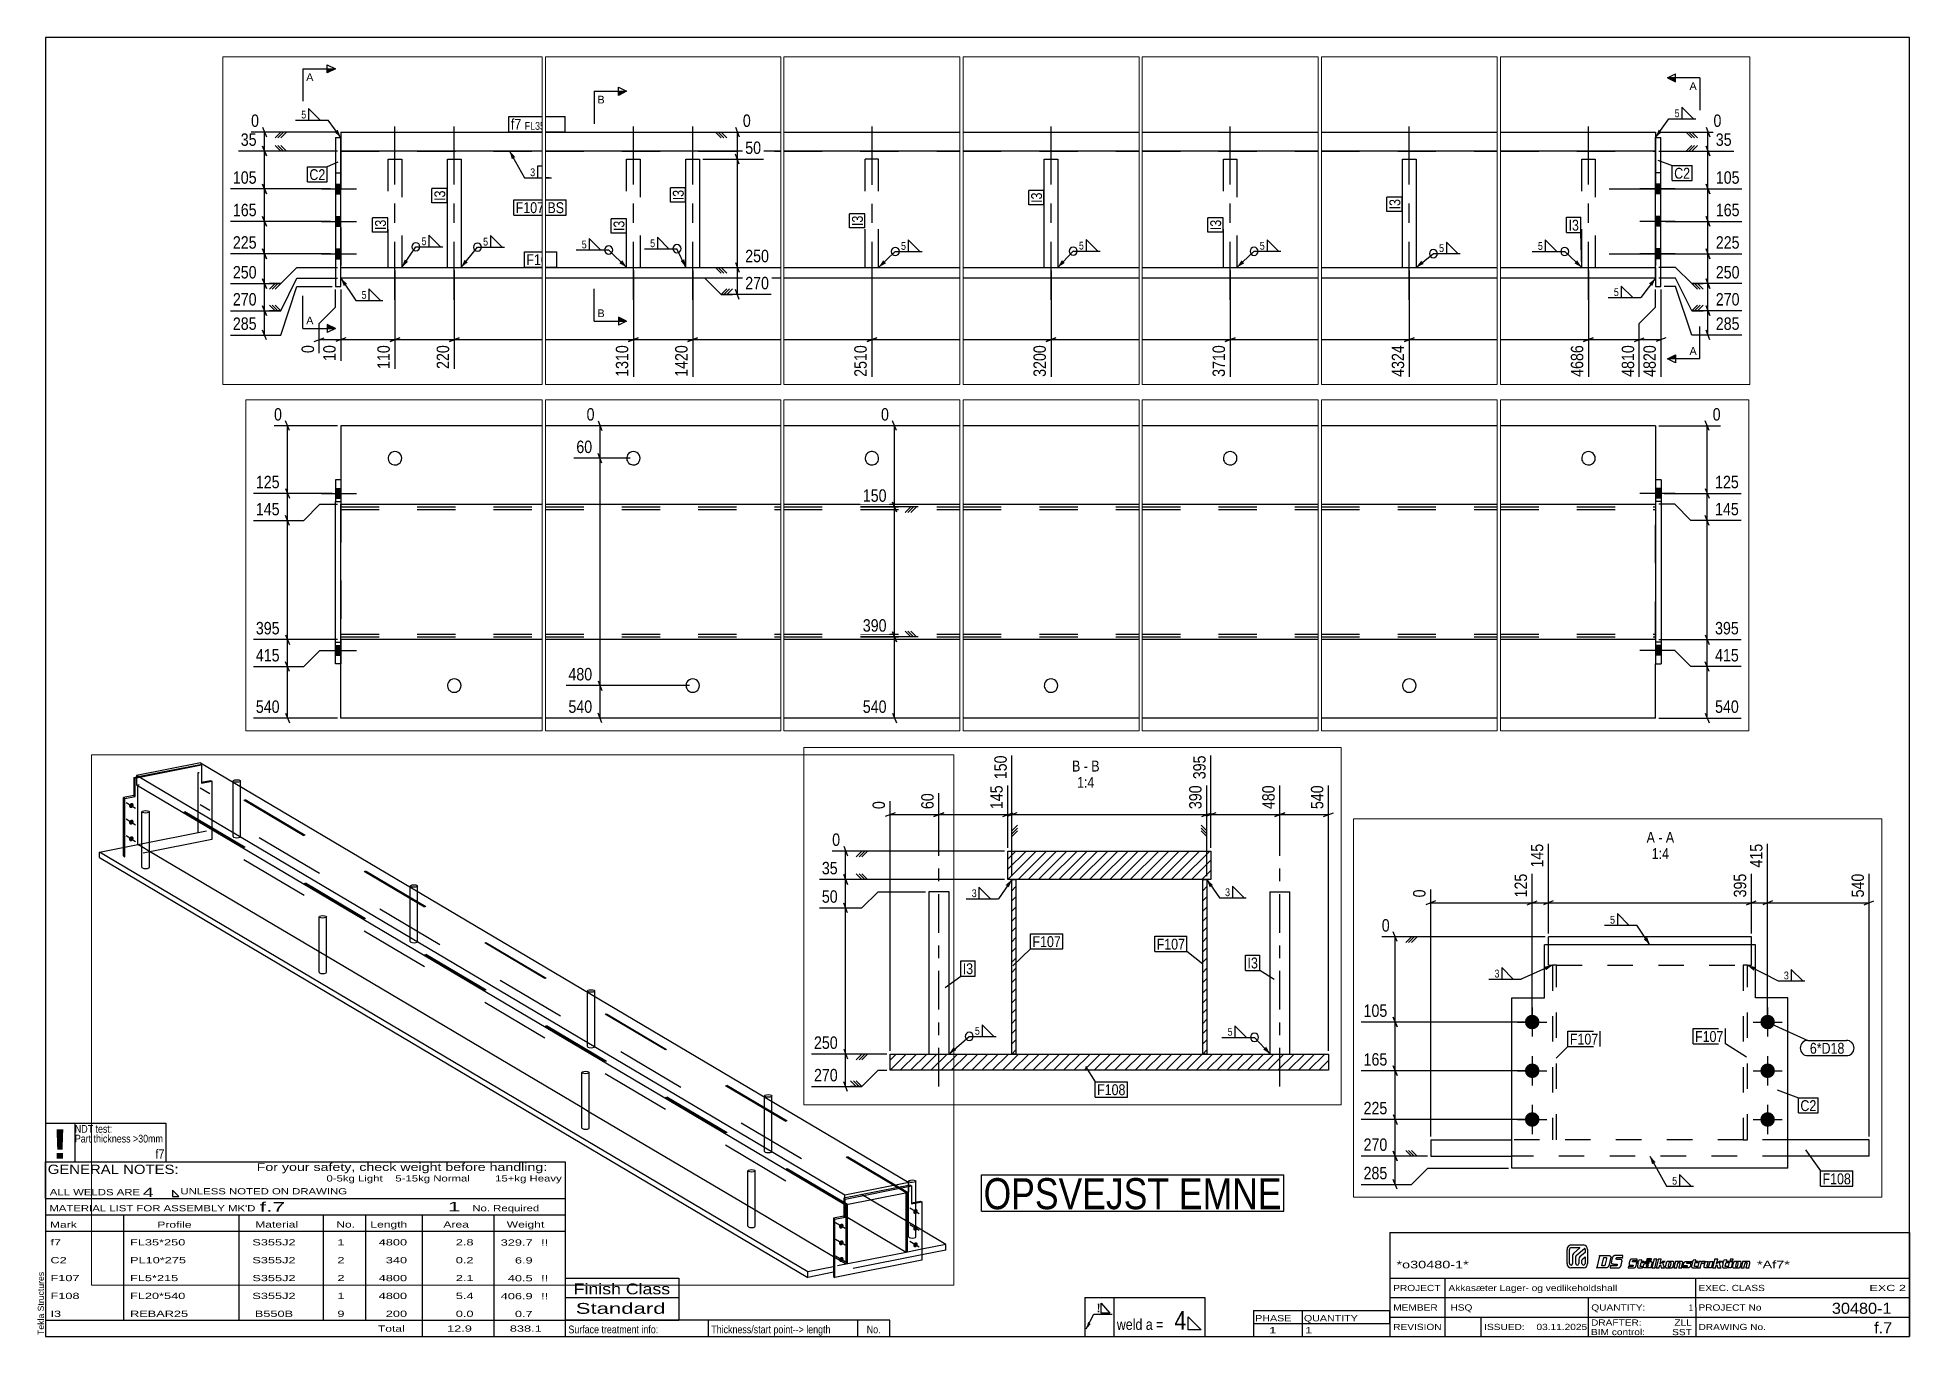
# Paper-space layout 'Layout1' of a CAD drawing. Header units: millimetres. Extents: x 2 to 579, y 5 to 405.
# The model-space entities are those that its viewports show. They can reach past a viewport. Long polylines and large blocks are cut down to what shows.
import ezdxf

# ---------------------------------------------------------------- set-up
doc = ezdxf.new("R2010")
doc.units = ezdxf.units.MM
doc.linetypes.add('DXK_LINE_DOT2', pattern=[3.9198, 1.9599, -1.9599])
doc.linetypes.add('DXK_LINE_DOT3', pattern=[5.9187, 2.979, -0.9799, 0.9799, -0.9799])
for name, color, linetype in [('GRAPHICAL_OBJECTS', 7, 'Continuous'), ('MÅLSÆTNING', 7, 'Continuous'), ('STÅL', 7, 'Continuous'), ('TEKST', 7, 'Continuous')]:
    doc.layers.add(name, color=color, linetype=linetype)
doc.layers.add('Viewport layer', color=7, linetype='Continuous', plot=False)
doc.styles.add('Arial', font='ARIAL.TTF', dxfattribs={"height": 0.2})
doc.styles.add('Arial Black', font='ARIBLK.TTF', dxfattribs={"height": 0.2})
doc.styles.add('Arial Narrow', font='ARIALN.TTF', dxfattribs={"height": 0.2})
doc.styles.add('Arial Narrow Bold', font='ARIALNB.TTF', dxfattribs={"height": 0.2})
doc.styles.add('Arial Rounded MT Bold', font='ARLRDBD.TTF', dxfattribs={"height": 0.2})
doc.styles.add('IDAutomationHC39M', font='IDAUTOMATIONHC39M.TTF', dxfattribs={"height": 0.2})

psp = doc.layouts.get("Layout1")

# ---------------------------------------------------------------- texts
at = {"layer": 'GRAPHICAL_OBJECTS', "color": 7, "linetype": 'Continuous', "style": 'Arial Narrow'}
for s, height, p in [('NDT test:', 2.386, (14, 67.75)), ('Part thickness >30mm', 2.3861, (14, 64.75)), ('f7', 2.863, (38.84, 59.75)), ('4', 5.73, (352.61, 7.11)), ('1', 1.91, (511.03, 13)), ('Surface treatment info:', 2.3861, (166, 6)), ('Thickness/start point--> length', 2.3861, (210, 6)), ('weld a =', 3.34, (334.88, 7.06))]:
    psp.add_text(s, height=height, dxfattribs=at).set_placement(p)
at = {"layer": 'GRAPHICAL_OBJECTS', "color": 2, "linetype": 'Continuous', "style": 'Arial Black'}
psp.add_text('!', height=9.07, dxfattribs=at).set_placement((7, 59.75))
at = {"layer": 'GRAPHICAL_OBJECTS', "color": 7}
for s, height, style, width, p in [('GENERAL NOTES:', 2.8633, 'Arial Narrow', 1.4, (5.65, 55.06)), ('ALL WELDS ARE', 1.9089, 'Arial Narrow', 1.6, (6.29, 48.5)), ('UNLESS NOTED ON DRAWING', 1.9089, 'Arial Narrow', 1.6, (46.52, 48.78)), ('f.7', 2.912, 'Arial Rounded MT Bold', 1.794707, (70.97, 43.47)), ('1', 2.91, 'Arial Rounded MT Bold', 1.794707, (128.86, 43.56)), ("MATERIAL LIST FOR ASSEMBLY MK'D", 1.9089, 'Arial Narrow', 1.6, (6.15, 43.56)), ('Mark', 1.909, 'Arial Narrow', 1.7, (6.34, 38.5)), ('Profile', 1.909, 'Arial Narrow', 1.7, (39.41, 38.5)), ('Material', 1.909, 'Arial Narrow', 1.7, (69.54, 38.56)), ('No.', 1.909, 'Arial Narrow', 1.7, (94.5, 38.56)), ('Length', 1.909, 'Arial Narrow', 1.7, (105, 38.56)), ('Area', 1.909, 'Arial Narrow', 1.7, (127.5, 38.56)), ('No. Required', 1.9089, 'Arial Narrow', 1.6, (136.41, 43.56)), ('Weight', 1.909, 'Arial Narrow', 1.7, (147, 38.56)), ('PHASE', 1.909, 'Arial Narrow', 1.5, (377.5, 9.69)), ('QUANTITY', 1.909, 'Arial Narrow', 1.5, (392.5, 9.69))]:
    psp.add_text(s, height=height, dxfattribs=dict(at, style=style, width=width)).set_placement(p)
at = {"layer": 'GRAPHICAL_OBJECTS', "color": 7, "linetype": 'Continuous'}
for s, height, style, width, p in [('For your safety, check weight before handling:  ', 2.3861, 'Arial Narrow', 1.6, (70, 56)), ('0-5kg Light    5-15kg Normal        15+kg Heavy', 1.9089, 'Arial Narrow', 1.6, (91.5, 52.75)), ('4', 2.86, 'Arial Narrow', 1.794707, (35, 48)), ('f7', 1.909, 'Arial Narrow', 1.794707, (6.5, 33.06)), ('FL35*250', 1.909, 'Arial Narrow', 1.794707, (31, 33.06)), ('S355J2', 1.909, 'Arial Narrow', 1.794707, (68.66, 33.06)), ('1', 1.91, 'Arial Narrow', 1.794707, (94.86, 33.06)), ('4800', 1.909, 'Arial Narrow', 1.794707, (107.58, 33.06)), ('2.8', 1.909, 'Arial Narrow', 1.794707, (131.32, 33.06)), ('329.7', 1.909, 'Arial Narrow', 1.794707, (145.15, 33)), ('!!', 1.909, 'Arial Narrow', 1.794707, (157.6, 33)), ('C2', 1.909, 'Arial Narrow', 1.794707, (6.5, 27.56)), ('PL10*275', 1.909, 'Arial Narrow', 1.794707, (31, 27.56)), ('S355J2', 1.909, 'Arial Narrow', 1.794707, (68.66, 27.56)), ('2', 1.91, 'Arial Narrow', 1.794707, (94.86, 27.56)), ('340', 1.909, 'Arial Narrow', 1.794707, (109.77, 27.56)), ('0.2', 1.909, 'Arial Narrow', 1.794707, (131.32, 27.56)), ('6.9', 1.909, 'Arial Narrow', 1.794707, (149.53, 27.5)), ('F107', 1.909, 'Arial Narrow', 1.794707, (6.5, 22.06)), ('FL5*215', 1.909, 'Arial Narrow', 1.794707, (31, 22.06)), ('S355J2', 1.909, 'Arial Narrow', 1.794707, (68.66, 22.06)), ('2', 1.91, 'Arial Narrow', 1.794707, (94.86, 22.06)), ('4800', 1.909, 'Arial Narrow', 1.794707, (107.58, 22.06)), ('2.1', 1.909, 'Arial Narrow', 1.794707, (131.32, 22.06)), ('40.5', 1.909, 'Arial Narrow', 1.794707, (147.34, 22)), ('!!', 1.909, 'Arial Narrow', 1.794707, (157.6, 22)), ('*o30480-1*', 2.333, 'IDAutomationHC39M', 1.425378, (421, 26)), ('*Af7*', 2.333, 'IDAutomationHC39M', 1.425378, (532, 26.01)), ('F108', 1.909, 'Arial Narrow', 1.794707, (6.5, 16.56)), ('FL20*540', 1.909, 'Arial Narrow', 1.794707, (31, 16.56)), ('S355J2', 1.909, 'Arial Narrow', 1.794707, (68.66, 16.56)), ('1', 1.91, 'Arial Narrow', 1.794707, (94.86, 16.56)), ('4800', 1.909, 'Arial Narrow', 1.794707, (107.58, 16.56)), ('5.4', 1.909, 'Arial Narrow', 1.794707, (131.32, 16.56)), ('406.9', 1.909, 'Arial Narrow', 1.794707, (145.15, 16.5)), ('!!', 1.909, 'Arial Narrow', 1.794707, (157.6, 16.5)), ('Finish Class', 3.3405, 'Arial Narrow', 1.425378, (167.62, 18)), ('PROJECT', 1.909, 'Arial Narrow', 1.425378, (420, 19)), ('Akkasæter Lager- og vedlikeholdshall', 1.9089, 'Arial Narrow', 1.425378, (437, 19)), ('EXEC. CLASS', 1.9089, 'Arial Narrow', 1.425378, (514, 19)), ('EXC 2', 1.909, 'Arial Narrow', 1.780292, (566.64, 19)), ('I3', 1.909, 'Arial Narrow', 1.794707, (6.5, 11.06)), ('REBAR25', 1.909, 'Arial Narrow', 1.794707, (31, 11.06)), ('B550B', 1.909, 'Arial Narrow', 1.794707, (69.43, 11.06)), ('9', 1.91, 'Arial Narrow', 1.794707, (94.86, 11.06)), ('200', 1.909, 'Arial Narrow', 1.794707, (109.77, 11.06)), ('0.0', 1.909, 'Arial Narrow', 1.794707, (131.32, 11.06)), ('0.7', 1.909, 'Arial Narrow', 1.794707, (149.53, 11)), ('Standard', 3.34, 'Arial Narrow', 1.780292, (168.26, 12)), ('MEMBER', 1.909, 'Arial Narrow', 1.425378, (420, 13)), ('HSQ', 1.909, 'Arial Narrow', 1.42538, (437.61, 13)), ('QUANTITY:', 1.909, 'Arial Narrow', 1.425378, (481, 13)), ('PROJECT No', 1.909, 'Arial Narrow', 1.425378, (514, 13)), ('30480-1', 3.397, 'Arial Rounded MT Bold', 1.1, (555.09, 12)), ('Total', 1.909, 'Arial Narrow', 1.7, (107.33, 6.5)), ('12.9', 1.909, 'Arial Narrow', 1.794707, (128.64, 6.5)), ('838.1', 1.909, 'Arial Narrow', 1.794707, (147.96, 6.5)), ('1', 1.91, 'Arial Narrow', 1.794707, (381.82, 6)), ('1', 1.91, 'Arial Narrow', 1.794707, (392.86, 6)), ('REVISION', 1.909, 'Arial Narrow', 1.425378, (420, 7)), ('ISSUED:', 1.909, 'Arial Narrow', 1.425378, (448, 7)), ('03.11.2025', 1.909, 'Arial Narrow', 1.425378, (464.11, 7)), ('DRAFTER:', 1.909, 'Arial Narrow', 1.425378, (480.91, 8.35)), ('BIM control:', 1.9089, 'Arial Narrow', 1.425378, (480.9, 5.44)), ('SST', 1.909, 'Arial Narrow', 1.425378, (505.88, 5.43)), ('ZLL', 1.909, 'Arial Narrow', 1.425378, (506.58, 8.35)), ('DRAWING No.', 1.9089, 'Arial Narrow', 1.425378, (514, 7)), ('f.7', 3.397, 'Arial Rounded MT Bold', 1.1, (568.08, 6))]:
    psp.add_text(s, height=height, dxfattribs=dict(at, style=style, width=width)).set_placement(p)
at = {"layer": 'GRAPHICAL_OBJECTS', "color": 174, "linetype": 'Continuous', "style": 'Arial'}
psp.add_text('Tekla Structures', height=1.9102, rotation=90, dxfattribs=at).set_placement((4.5, 5.5))
at = {"layer": 'GRAPHICAL_OBJECTS', "color": 2, "linetype": 'Continuous', "style": 'Arial Narrow Bold', "width": 0.99921}
psp.add_text('!', height=2.73, dxfattribs=at).set_placement((328.73, 12.42))
at = {"layer": 'GRAPHICAL_OBJECTS', "color": 7, "style": 'Arial Narrow'}
psp.add_text('No.', height=2.386, dxfattribs=at).set_placement((257.87, 6))

msp = doc.modelspace()

# ---------------------------------------------------------------- hatches: boundary and pattern name
at = {"layer": 'STÅL', "linetype": 'Continuous'}
for points in [[(32540.6, 1628.3), (32541.7, 1629.8), (32543, 1631.1), (32544.5, 1632.1), (32546.1, 1632.8), (32547.7, 1633.1), (32549.3, 1633.1), (32550.8, 1632.7), (32552.1, 1631.9), (32553.2, 1630.8), (32554, 1629.4), (32554.5, 1627.8), (32554.7, 1626.1), (32554.5, 1624.3), (32554, 1622.5), (32553.2, 1620.8), (32552.1, 1619.3), (32550.8, 1618), (32549.3, 1617), (32547.7, 1616.3), (32546.1, 1616), (32544.5, 1616.1), (32543, 1616.5), (32541.7, 1617.3), (32540.6, 1618.4), (32539.8, 1619.7), (32539.3, 1621.3), (32539.1, 1623), (32539.3, 1624.8), (32539.8, 1626.6)], [(32540.6, 1571.9), (32541.7, 1573.5), (32543, 1574.8), (32544.5, 1575.8), (32546.1, 1576.4), (32547.7, 1576.8), (32549.3, 1576.7), (32550.8, 1576.3), (32552.1, 1575.5), (32553.2, 1574.4), (32554, 1573), (32554.5, 1571.5), (32554.7, 1569.7), (32554.5, 1567.9), (32554, 1566.2), (32553.2, 1564.5), (32552.1, 1562.9), (32550.8, 1561.6), (32549.3, 1560.6), (32547.7, 1559.9), (32546.1, 1559.6), (32544.5, 1559.7), (32543, 1560.1), (32541.7, 1560.9), (32540.6, 1562), (32539.8, 1563.4), (32539.3, 1564.9), (32539.1, 1566.7), (32539.3, 1568.5), (32539.8, 1570.2)], [(32540.6, 1515.5), (32541.7, 1517.1), (32543, 1518.4), (32544.5, 1519.4), (32546.1, 1520.1), (32547.7, 1520.4), (32549.3, 1520.3), (32550.8, 1519.9), (32552.1, 1519.1), (32553.2, 1518), (32554, 1516.7), (32554.5, 1515.1), (32554.7, 1513.3), (32554.5, 1511.6), (32554, 1509.8), (32553.2, 1508.1), (32552.1, 1506.6), (32550.8, 1505.3), (32549.3, 1504.2), (32547.7, 1503.6), (32546.1, 1503.2), (32544.5, 1503.3), (32543, 1503.7), (32541.7, 1504.5), (32540.6, 1505.6), (32539.8, 1507), (32539.3, 1508.6), (32539.1, 1510.3), (32539.3, 1512.1), (32539.8, 1513.9)], [(13171.6, 447.4), (13171.6, 429.4), (13181.6, 429.4), (13181.6, 447.4)], [(13171.6, 447.4), (13171.6, 429.4), (13181.6, 429.4), (13181.6, 447.4)], [(13171.6, 447.4), (13171.6, 429.4), (13181.6, 429.4), (13181.6, 447.4)], [(17991.6, 429.4), (17991.6, 447.4), (17981.6, 447.4), (17981.6, 429.4)], [(17991.6, 429.4), (17991.6, 447.4), (17981.6, 447.4), (17981.6, 429.4)], [(17991.6, 429.4), (17991.6, 447.4), (17981.6, 447.4), (17981.6, 429.4)], [(218.3, 352.6), (218.3, 370.6), (208.3, 370.6), (208.3, 352.6)], [(218.3, 352.6), (218.3, 370.6), (208.3, 370.6), (208.3, 352.6)], [(5028.3, 352.6), (5028.3, 370.6), (5018.3, 370.6), (5018.3, 352.6)], [(5028.3, 352.6), (5028.3, 370.6), (5018.3, 370.6), (5018.3, 352.6)], [(218.3, 292.6), (218.3, 310.6), (208.3, 310.6), (208.3, 292.6)], [(218.3, 292.6), (218.3, 310.6), (208.3, 310.6), (208.3, 292.6)], [(5028.3, 292.6), (5028.3, 310.6), (5018.3, 310.6), (5018.3, 292.6)], [(5028.3, 292.6), (5028.3, 310.6), (5018.3, 310.6), (5018.3, 292.6)], [(35196.7, 253.2), (35197.8, 254.7), (35199.2, 256), (35200.6, 257), (35202.2, 257.7), (35203.9, 258), (35205.5, 258), (35207, 257.5), (35208.3, 256.8), (35209.4, 255.7), (35210.2, 254.3), (35210.7, 252.7), (35210.8, 251), (35210.7, 249.2), (35210.2, 247.4), (35209.3, 245.7), (35208.3, 244.2), (35206.9, 242.9), (35205.4, 241.9), (35203.9, 241.2), (35202.2, 240.9), (35200.6, 240.9), (35199.1, 241.4), (35197.8, 242.1), (35196.7, 243.2), (35195.9, 244.6), (35195.4, 246.2), (35195.3, 247.9), (35195.4, 249.7), (35195.9, 251.5)], [(218.3, 232.6), (218.3, 250.6), (208.3, 250.6), (208.3, 232.6)], [(218.3, 232.6), (218.3, 250.6), (208.3, 250.6), (208.3, 232.6)], [(5028.3, 232.6), (5028.3, 250.6), (5018.3, 250.6), (5018.3, 232.6)], [(5028.3, 232.6), (5028.3, 250.6), (5018.3, 250.6), (5018.3, 232.6)], [(24070.2, 215.6, -1), (24052.2, 215.6, -1)], [(24360.2, 215.6, -1), (24342.2, 215.6, -1)], [(34945.6, 203.6), (34946.7, 205.1), (34948, 206.4), (34949.5, 207.4), (34951.1, 208.1), (34952.7, 208.4), (34954.3, 208.4), (34955.8, 208), (34957.1, 207.2), (34958.2, 206.1), (34959, 204.7), (34959.5, 203.1), (34959.7, 201.4), (34959.5, 199.6), (34959, 197.8), (34958.2, 196.1), (34957.1, 194.6), (34955.8, 193.3), (34954.3, 192.3), (34952.7, 191.6), (34951.1, 191.3), (34949.5, 191.3), (34948, 191.8), (34946.7, 192.6), (34945.6, 193.7), (34944.8, 195), (34944.3, 196.6), (34944.1, 198.3), (34944.3, 200.1), (34944.8, 201.9)], [(35196.7, 196.8), (35197.8, 198.3), (35199.2, 199.6), (35200.6, 200.6), (35202.2, 201.3), (35203.9, 201.6), (35205.5, 201.6), (35207, 201.2), (35208.3, 200.4), (35209.4, 199.3), (35210.2, 197.9), (35210.7, 196.3), (35210.8, 194.6), (35210.7, 192.8), (35210.2, 191), (35209.3, 189.3), (35208.3, 187.8), (35206.9, 186.5), (35205.4, 185.5), (35203.9, 184.8), (35202.2, 184.5), (35200.6, 184.6), (35199.1, 185), (35197.8, 185.8), (35196.7, 186.9), (35195.9, 188.2), (35195.4, 189.8), (35195.3, 191.5), (35195.4, 193.3), (35195.9, 195.1)], [(24070.2, 155.6, -1), (24052.2, 155.6, -1)], [(24360.2, 155.6, -1), (24342.2, 155.6, -1)], [(13171.6, 157.4), (13171.6, 139.4), (13181.6, 139.4), (13181.6, 157.4)], [(13171.6, 157.4), (13171.6, 139.4), (13181.6, 139.4), (13181.6, 157.4)], [(13171.6, 157.4), (13171.6, 139.4), (13181.6, 139.4), (13181.6, 157.4)], [(17991.6, 139.4), (17991.6, 157.4), (17981.6, 157.4), (17981.6, 139.4)], [(17991.6, 139.4), (17991.6, 157.4), (17981.6, 157.4), (17981.6, 139.4)], [(17991.6, 139.4), (17991.6, 157.4), (17981.6, 157.4), (17981.6, 139.4)], [(34945.6, 147.2), (34946.7, 148.7), (34948, 150), (34949.5, 151.1), (34951.1, 151.7), (34952.7, 152.1), (34954.3, 152), (34955.8, 151.6), (34957.1, 150.8), (34958.2, 149.7), (34959, 148.3), (34959.5, 146.7), (34959.7, 145), (34959.5, 143.2), (34959, 141.4), (34958.2, 139.7), (34957.1, 138.2), (34955.8, 136.9), (34954.3, 135.9), (34952.7, 135.2), (34951.1, 134.9), (34949.5, 135), (34948, 135.4), (34946.7, 136.2), (34945.6, 137.3), (34944.8, 138.6), (34944.3, 140.2), (34944.1, 141.9), (34944.3, 143.7), (34944.8, 145.5)], [(35196.7, 140.4), (35197.8, 142), (35199.2, 143.3), (35200.6, 144.3), (35202.2, 144.9), (35203.9, 145.3), (35205.5, 145.2), (35207, 144.8), (35208.3, 144), (35209.4, 142.9), (35210.2, 141.5), (35210.7, 139.9), (35210.8, 138.2), (35210.7, 136.4), (35210.2, 134.7), (35209.3, 133), (35208.3, 131.4), (35206.9, 130.1), (35205.4, 129.1), (35203.9, 128.4), (35202.2, 128.1), (35200.6, 128.2), (35199.1, 128.6), (35197.8, 129.4), (35196.7, 130.5), (35195.9, 131.9), (35195.4, 133.4), (35195.3, 135.2), (35195.4, 137), (35195.9, 138.7)], [(24070.2, 95.6, -1), (24052.2, 95.6, -1)], [(24360.2, 95.6, -1), (24342.2, 95.6, -1)], [(34945.6, 90.8), (34946.7, 92.4), (34948, 93.7), (34949.5, 94.7), (34951.1, 95.4), (34952.7, 95.7), (34954.3, 95.6), (34955.8, 95.2), (34957.1, 94.4), (34958.2, 93.3), (34959, 91.9), (34959.5, 90.4), (34959.7, 88.6), (34959.5, 86.8), (34959, 85.1), (34958.2, 83.4), (34957.1, 81.8), (34955.8, 80.5), (34954.3, 79.5), (34952.7, 78.8), (34951.1, 78.5), (34949.5, 78.6), (34948, 79), (34946.7, 79.8), (34945.6, 80.9), (34944.8, 82.3), (34944.3, 83.8), (34944.1, 85.6), (34944.3, 87.4), (34944.8, 89.1)]]:
    msp.add_hatch(color=96, dxfattribs=at).paths.add_polyline_path(points)
h = msp.add_hatch(dxfattribs=at)
h.set_pattern_fill('', scale=2.8, style=0, pattern_type=0)
h.set_pattern_definition([(45, (41245.859, 277.624), (-6.28618, 6.28618), [])])
h.paths.add_polyline_path([(41245.9, 312.6), (41245.9, 277.6), (41495.9, 277.6), (41495.9, 312.6)])
h = msp.add_hatch(dxfattribs=at)
h.set_pattern_fill('', scale=2.8, style=0, pattern_type=0)
h.set_pattern_definition([(45, (41250.8645, 62.624), (-6.28618, 6.28618), [])])
h.paths.add_polyline_path([(41250.9, 277.6), (41250.9, 62.6), (41255.9, 62.6), (41255.9, 277.6)])
h = msp.add_hatch(dxfattribs=at)
h.set_pattern_fill('', scale=2.8, style=0, pattern_type=0)
h.set_pattern_definition([(45, (41485.859, 62.624), (-6.28618, 6.28618), [])])
h.paths.add_polyline_path([(41485.9, 277.6), (41485.9, 62.6), (41490.9, 62.6), (41490.9, 277.6)])
h = msp.add_hatch(dxfattribs=at)
h.set_pattern_fill('', scale=2.8, style=0, pattern_type=0)
h.set_pattern_definition([(45, (41100.859, 42.624), (-6.28618, 6.28618), [])])
h.paths.add_polyline_path([(41100.9, 62.6), (41100.9, 42.6), (41640.9, 42.6), (41640.9, 62.6)])
at = {"layer": 'TEKST', "linetype": 'Continuous'}
for color, points in [(30, [(193.3, 575.9), (193.3, 583.4), (208.3, 583.4)]), (30, [(5055.3, 567), (5055.3, 559.5), (5040.3, 567)]), (30, [(1490.8, 534.4), (1490.8, 541.9), (1505.8, 541.9)]), (3, [(212.5, 470.9), (218.3, 456.6), (206.5, 466.5)]), (3, [(5030.1, 466.6), (5018.3, 456.6), (5024, 471)]), (3, [(534.2, 416.7), (530.2, 431.6), (540.8, 420.3)]), (3, [(534.2, 416.7), (530.2, 431.6), (540.8, 420.3)]), (3, [(24202.8, 320.3), (24206.2, 310.6), (24198.6, 317.6)]), (3, [(24076, 283.8), (24086.2, 285.6), (24078.1, 279.3)]), (3, [(24334, 278.8), (24326.2, 285.6), (24336.2, 283.3)]), (3, [(41243.1, 270.8), (41250.9, 277.6), (41247.2, 268)]), (3, [(41494.5, 268), (41490.9, 277.6), (41498.6, 270.8)]), (3, [(342.4, 226.8), (330.8, 216.6), (336.2, 231.1)]), (3, [(1612.3, 231.7), (1615.4, 216.6), (1605.6, 228.5)]), (3, [(452.8, 225.9), (440.4, 216.6), (447, 230.6)]), (3, [(1497.6, 229.7), (1505.8, 216.6), (1492.4, 224.3)]), (3, [(2744.3, 224.2), (2730.8, 216.6), (2739.1, 229.7)]), (3, [(3434.3, 224.9), (3421.2, 216.6), (3428.8, 230.1)]), (3, [(3944.3, 224.1), (3930.8, 216.6), (3939.2, 229.6)]), (3, [(4559.3, 223), (4545.2, 216.6), (4554.6, 228.9)]), (3, [(4873.5, 229.6), (4881.8, 216.6), (4868.3, 224.1)]), (3, [(223.7, 182.1), (218.3, 196.6), (229.9, 186.3)]), (3, [(5006.2, 187), (5018.3, 196.6), (5012.2, 182.4)]), (30, [(1490.8, 117.2), (1490.8, 124.7), (1505.8, 117.2)]), (30, [(193.3, 103.8), (193.3, 111.3), (208.3, 103.8)]), (3, [(41182.3, 67.3), (41173.2, 62.6), (41179.1, 71.1)]), (3, [(41564.1, 71.6), (41569.2, 62.6), (41560.5, 68.2)]), (30, [(5055.3, 55), (5055.3, 47.5), (5040.3, 47.5)]), (3, [(24208.8, 40.6), (24206.2, 50.6), (24213.2, 43)])]:
    msp.add_hatch(color=color, dxfattribs=at).paths.add_polyline_path(points)

# ---------------------------------------------------------------- linework, layer by layer
at = {"layer": 'MÅLSÆTNING', "color": 7, "linetype": 'Continuous'}
for p, q in [((13175.6, 563.4), (13058.2, 563.4)), ((13086.6, 554.4), (13079.4, 572.4)), ((14476.1, 563.4), (14395.1, 563.4)), ((14416.3, 572.4), (14423.5, 554.4)), ((14419.9, 503.4), (14419.9, 563.4)), ((15767.3, 563.4), (15698.4, 563.4)), ((15726.9, 554.4), (15719.7, 572.4)), ((17987.6, 563.4), (18101.8, 563.4)), ((18080.5, 554.4), (18073.3, 572.4)), ((14423.5, 494.4), (14416.3, 512.4)), ((14423.5, 494.4), (14416.3, 512.4)), ((14475.6, 503.4), (14371.7, 503.4)), ((14475.6, 503.4), (14371.7, 503.4)), ((107.2, 466.6), (96.7, 456.1)), ((117.7, 466.6), (96.7, 466.6)), ((112.5, 466.6), (102, 456.1)), ((117.7, 466.6), (107.2, 456.1)), ((1626.4, 466.6), (1735.1, 466.6)), ((1669.8, 466.6), (1680.3, 456.1)), ((1669.8, 466.6), (1690.8, 466.6)), ((1675.1, 466.6), (1685.6, 456.1)), ((1680.3, 466.6), (1690.8, 456.1)), ((1706.7, 475.6), (1713.9, 457.6)), ((1710.3, 416.6), (1710.3, 466.6)), ((5024.3, 466.6), (5139.9, 466.6)), ((5074.6, 466.6), (5085.1, 456.1)), ((5074.6, 466.6), (5095.6, 466.6)), ((5079.8, 466.6), (5090.3, 456.1)), ((5085.1, 466.6), (5095.6, 456.1)), ((5111.5, 475.6), (5118.7, 457.6)), ((5115.1, 431.6), (5115.1, 466.6)), ((73.6, 440.6), (80.8, 422.6)), ((107.2, 431.6), (96.7, 442.1)), ((107.2, 431.6), (96.7, 442.1)), ((112.5, 431.6), (102, 442.1)), ((112.5, 431.6), (102, 442.1)), ((117.7, 431.6), (107.2, 442.1)), ((117.7, 431.6), (107.2, 442.1)), ((5074.6, 431.6), (5085.1, 442.1)), ((5074.6, 431.6), (5085.1, 442.1)), ((5079.8, 431.6), (5090.3, 442.1)), ((5079.8, 431.6), (5090.3, 442.1)), ((5085.1, 431.6), (5095.6, 442.1)), ((5085.1, 431.6), (5095.6, 442.1)), ((5118.7, 422.6), (5111.5, 440.6)), ((5111.5, 440.6), (5118.7, 422.6)), ((13165.6, 438.4), (13020.2, 438.4)), ((13079.4, 447.4), (13086.6, 429.4)), ((13083, 388.4), (13083, 438.4)), ((17997.6, 438.4), (18139.8, 438.4)), ((212.3, 431.6), (29, 431.6)), ((77.2, 361.6), (77.2, 431.6)), ((117.7, 431.6), (96.7, 431.6)), ((117.7, 431.6), (96.7, 431.6)), ((1646.4, 416.6), (1758.5, 416.6)), ((1646.4, 416.6), (1758.5, 416.6)), ((1713.9, 407.6), (1706.7, 425.6)), ((1713.9, 407.6), (1706.7, 425.6)), ((1710.3, 216.6), (1710.3, 416.6)), ((5024.3, 431.6), (5163.2, 431.6)), ((5024.3, 431.6), (5163.2, 431.6)), ((5074.6, 431.6), (5095.6, 431.6)), ((5074.6, 431.6), (5095.6, 431.6)), ((5115.1, 361.6), (5115.1, 431.6)), ((13113, 388.4), (13143, 418.4)), ((13113, 388.4), (13143, 418.4)), ((13143, 418.4), (13175.6, 418.4)), ((13143, 418.4), (13175.6, 418.4)), ((15726.9, 404.4), (15719.7, 422.4)), ((18016.9, 418.4), (17987.6, 418.4)), ((18016.9, 418.4), (17987.6, 418.4)), ((18046.9, 388.4), (18016.9, 418.4)), ((18046.9, 388.4), (18016.9, 418.4)), ((24081.2, 324.6), (24081.2, 435.1)), ((24351.2, 219.6), (24351.2, 435.1)), ((24351.2, 219.6), (24351.2, 435.1)), ((41250.9, 281.6), (41250.9, 430.3)), ((41495.9, 316.6), (41495.9, 430.3)), ((13086.6, 379.4), (13079.4, 397.4)), ((13086.6, 379.4), (13079.4, 397.4)), ((15767.3, 413.4), (15660.4, 413.4)), ((15723.3, 173.4), (15723.3, 413.4)), ((15753.3, 413.4), (15742.8, 402.9)), ((15763.8, 413.4), (15742.8, 413.4)), ((15753.3, 413.4), (15742.8, 402.9)), ((15763.8, 413.4), (15742.8, 413.4)), ((15758.5, 413.4), (15748, 402.9)), ((15758.5, 413.4), (15748, 402.9)), ((15763.8, 413.4), (15753.3, 402.9)), ((15763.8, 413.4), (15753.3, 402.9)), ((18080.5, 379.4), (18073.3, 397.4)), ((24061.2, 219.6), (24061.2, 398.3)), ((24331.2, 324.6), (24331.2, 398.3)), ((24476.2, 74.6), (24476.2, 398.3)), ((41245.9, 316.6), (41245.9, 393.5)), ((41490.9, 281.6), (41490.9, 393.5)), ((41580.9, 306.6), (41580.9, 393.5)), ((41640.9, 66.6), (41640.9, 393.5)), ((80.8, 352.6), (73.6, 370.6)), ((73.6, 370.6), (80.8, 352.6)), ((5118.7, 352.6), (5111.5, 370.6)), ((5111.5, 370.6), (5118.7, 352.6)), ((13020.2, 388.4), (13113, 388.4)), ((13020.2, 388.4), (13113, 388.4)), ((13083, 168.4), (13083, 388.4)), ((18139.8, 388.4), (18046.9, 388.4)), ((23936.2, 74.6), (23936.2, 378.8)), ((41100.9, 66.6), (41100.9, 374)), ((41160.9, 306.6), (41160.9, 383.8)), ((199.3, 361.6), (14.4, 361.6)), ((199.3, 361.6), (14.4, 361.6)), ((4932.3, 361.6), (5177.9, 361.6)), ((4932.3, 361.6), (5177.9, 361.6)), ((5115.1, 301.6), (5115.1, 361.6)), ((23942.2, 364.7), (23930.2, 359.9)), ((23936.2, 362.3), (24061.2, 362.3)), ((24055.2, 359.9), (24067.2, 364.7)), ((24055.2, 359.9), (24067.2, 364.7)), ((24061.2, 362.3), (24081.2, 362.3)), ((24087.2, 364.7), (24075.2, 359.9)), ((24087.2, 364.7), (24075.2, 359.9)), ((24081.2, 362.3), (24331.2, 362.3)), ((24325.2, 359.9), (24337.2, 364.7)), ((24357.2, 364.7), (24345.2, 359.9)), ((24357.2, 364.7), (24345.2, 359.9)), ((24351.2, 362.3), (24476.2, 362.3)), ((24470.2, 359.9), (24482.2, 364.7)), ((41106.9, 359.9), (41094.9, 355.1)), ((41100.9, 357.5), (41160.9, 357.5)), ((41154.9, 355.1), (41166.9, 359.9)), ((41239.9, 355.1), (41251.9, 359.9)), ((41256.9, 359.9), (41244.9, 355.1)), ((41250.9, 357.5), (41490.9, 357.5)), ((41484.9, 355.1), (41496.9, 359.9)), ((41501.9, 359.9), (41489.9, 355.1)), ((41495.9, 357.5), (41580.9, 357.5)), ((41574.9, 355.1), (41586.9, 359.9)), ((41634.9, 355.1), (41646.9, 359.9)), ((23894.9, 314.6), (23890.1, 326.6)), ((41250.9, 337.5), (41257.9, 344.5)), ((41250.9, 330.5), (41250.9, 344.5)), ((41250.9, 337.5), (41257.9, 344.5)), ((41250.9, 330.5), (41250.9, 344.5)), ((41250.9, 334), (41257.9, 341)), ((41250.9, 334), (41257.9, 341)), ((41250.9, 330.5), (41257.9, 337.5)), ((41250.9, 330.5), (41257.9, 337.5)), ((41490.9, 337.5), (41483.9, 344.5)), ((41490.9, 337.5), (41483.9, 344.5)), ((41490.9, 334), (41483.9, 341)), ((41490.9, 334), (41483.9, 341)), ((41490.9, 330.5), (41483.9, 337.5)), ((41490.9, 330.5), (41483.9, 337.5)), ((41490.9, 330.5), (41490.9, 344.5)), ((41490.9, 330.5), (41490.9, 344.5)), ((199.3, 301.6), (14.4, 301.6)), ((73.6, 310.6), (80.8, 292.6)), ((77.2, 241.6), (77.2, 301.6)), ((5036.8, 301.6), (5177.9, 301.6)), ((5036.8, 301.6), (5177.9, 301.6)), ((5118.7, 292.6), (5111.5, 310.6)), ((5111.5, 310.6), (5118.7, 292.6)), ((24077.2, 320.6), (23875.9, 320.6)), ((23912.5, 320.6), (23905.5, 313.6)), ((23919.5, 320.6), (23905.5, 320.6)), ((23916, 320.6), (23909, 313.6)), ((23919.5, 320.6), (23912.5, 313.6)), ((41241.9, 312.6), (41029.5, 312.6)), ((41043.7, 318.6), (41048.5, 306.6)), ((41046.1, 277.6), (41046.1, 312.6)), ((41066.1, 312.6), (41059.1, 305.6)), ((41073.1, 312.6), (41059.1, 312.6)), ((41069.6, 312.6), (41062.6, 305.6)), ((41073.1, 312.6), (41066.1, 305.6)), ((41241.9, 277.6), (41013.9, 277.6)), ((41048.5, 271.6), (41043.7, 283.6)), ((41066.1, 277.6), (41059.1, 284.6)), ((41066.1, 277.6), (41059.1, 284.6)), ((41073.1, 277.6), (41059.1, 277.6)), ((41073.1, 277.6), (41059.1, 277.6)), ((41069.6, 277.6), (41062.6, 284.6)), ((41069.6, 277.6), (41062.6, 284.6)), ((41073.1, 277.6), (41066.1, 284.6)), ((41073.1, 277.6), (41066.1, 284.6)), ((41066.1, 242.6), (41086.1, 262.6)), ((41066.1, 242.6), (41086.1, 262.6)), ((41086.1, 262.6), (41144.4, 262.6)), ((41086.1, 262.6), (41144.4, 262.6)), ((199.3, 241.6), (14.4, 241.6)), ((199.3, 241.6), (14.4, 241.6)), ((80.8, 232.6), (73.6, 250.6)), ((73.6, 250.6), (80.8, 232.6)), ((77.2, 186.6), (77.2, 241.6)), ((4932.3, 241.6), (5177.9, 241.6)), ((41013.9, 242.6), (41066.1, 242.6)), ((41048.5, 236.6), (41043.7, 248.6)), ((41046.1, 62.6), (41046.1, 242.6)), ((107.2, 186.6), (137.2, 216.6)), ((107.2, 186.6), (137.2, 216.6)), ((137.2, 216.6), (212.3, 216.6)), ((137.2, 216.6), (212.3, 216.6)), ((318.3, 210.6), (318.3, 29)), ((318.3, 210.6), (318.3, 29)), ((427.9, 210.6), (427.9, 29)), ((427.9, 210.6), (427.9, 29)), ((1518.3, 210.6), (1518.3, 14.4)), ((1518.3, 210.6), (1518.3, 14.4)), ((1625.3, 216.6), (1773.1, 216.6)), ((1625.3, 216.6), (1773.1, 216.6)), ((1627.9, 210.6), (1627.9, 14.4)), ((1627.9, 210.6), (1627.9, 14.4)), ((1669.8, 216.6), (1680.3, 206.1)), ((1669.8, 216.6), (1690.8, 216.6)), ((1669.8, 216.6), (1680.3, 206.1)), ((1669.8, 216.6), (1690.8, 216.6)), ((1675.1, 216.6), (1685.6, 206.1)), ((1675.1, 216.6), (1685.6, 206.1)), ((1680.3, 216.6), (1690.8, 206.1)), ((1680.3, 216.6), (1690.8, 206.1)), ((1706.7, 225.6), (1713.9, 207.6)), ((1706.7, 225.6), (1713.9, 207.6)), ((1710.3, 166.6), (1710.3, 216.6)), ((2718.3, 210.6), (2718.3, 14.4)), ((2718.3, 210.6), (2718.3, 14.4)), ((3408.7, 210.6), (3408.7, 14.4)), ((3408.7, 210.6), (3408.7, 14.4)), ((3918.3, 210.6), (3918.3, 14.4)), ((3918.3, 210.6), (3918.3, 14.4)), ((4532.7, 210.6), (4532.7, 14.4)), ((4532.7, 210.6), (4532.7, 14.4)), ((4894.3, 210.6), (4894.3, 14.4)), ((4894.3, 210.6), (4894.3, 14.4)), ((5055.1, 216.6), (5024.3, 216.6)), ((5055.1, 216.6), (5024.3, 216.6)), ((5085.1, 186.6), (5055.1, 216.6)), ((5085.1, 186.6), (5055.1, 216.6)), ((24057.2, 215.6), (23850.6, 215.6)), ((23894.9, 209.6), (23890.1, 221.6)), ((23892.5, 155.6), (23892.5, 215.6)), ((14.4, 186.6), (107.2, 186.6)), ((14.4, 186.6), (107.2, 186.6)), ((80.8, 177.6), (73.6, 195.6)), ((73.6, 195.6), (80.8, 177.6)), ((77.2, 136.6), (77.2, 186.6)), ((96.7, 186.6), (86.2, 176.1)), ((107.2, 186.6), (86.2, 186.6)), ((96.7, 186.6), (86.2, 176.1)), ((107.2, 186.6), (86.2, 186.6)), ((102, 186.6), (91.5, 176.1)), ((102, 186.6), (91.5, 176.1)), ((107.2, 186.6), (96.7, 176.1)), ((107.2, 186.6), (96.7, 176.1)), ((107.2, 136.6), (137.2, 196.6)), ((107.2, 136.6), (137.2, 196.6)), ((137.2, 196.6), (212.3, 196.6)), ((137.2, 196.6), (212.3, 196.6)), ((1650.3, 196.6), (1627.4, 196.6)), ((1680.3, 166.6), (1650.3, 196.6)), ((5055.1, 196.6), (5024.3, 196.6)), ((5055.1, 196.6), (5024.3, 196.6)), ((5085.1, 136.6), (5055.1, 196.6)), ((5085.1, 136.6), (5055.1, 196.6)), ((5177.9, 186.6), (5085.1, 186.6)), ((5085.1, 186.6), (5095.6, 176.1)), ((5085.1, 186.6), (5106.1, 186.6)), ((5085.1, 186.6), (5095.6, 176.1)), ((5085.1, 186.6), (5106.1, 186.6)), ((5090.3, 186.6), (5100.8, 176.1)), ((5090.3, 186.6), (5100.8, 176.1)), ((5095.6, 186.6), (5106.1, 176.1)), ((5095.6, 186.6), (5106.1, 176.1)), ((5111.5, 195.6), (5118.7, 177.6)), ((5115.1, 136.6), (5115.1, 186.6)), ((107.2, 91.6), (137.2, 181.6)), ((137.2, 181.6), (202.3, 181.6)), ((208.3, 143.1), (208.3, 175.6)), ((218.3, 175.6), (218.3, 43.7)), ((218.3, 175.6), (218.3, 43.7)), ((1680.3, 166.6), (1690.8, 177.1)), ((1773.1, 166.6), (1680.3, 166.6)), ((1680.3, 166.6), (1701.3, 166.6)), ((1685.6, 166.6), (1696.1, 177.1)), ((1690.8, 166.6), (1701.3, 177.1)), ((1713.9, 157.6), (1706.7, 175.6)), ((5018.3, 143.1), (5018.3, 175.6)), ((5018.3, 143.1), (5018.3, 175.6)), ((5028.3, 175.6), (5028.3, 14.4)), ((5055.1, 181.6), (5034.3, 181.6)), ((5085.1, 91.6), (5055.1, 181.6)), ((13175.6, 168.4), (13020.2, 168.4)), ((13175.6, 168.4), (13020.2, 168.4)), ((13079.4, 177.4), (13086.6, 159.4)), ((13079.4, 177.4), (13086.6, 159.4)), ((13083, 118.4), (13083, 168.4)), ((15767.3, 173.4), (15660.4, 173.4)), ((15767.3, 173.4), (15660.4, 173.4)), ((15719.7, 182.4), (15726.9, 164.4)), ((15726.9, 164.4), (15719.7, 182.4)), ((15723.3, 23.4), (15723.3, 173.4)), ((15753.3, 173.4), (15742.8, 183.9)), ((15753.3, 173.4), (15742.8, 183.9)), ((15763.8, 173.4), (15742.8, 173.4)), ((15763.8, 173.4), (15742.8, 173.4)), ((15758.5, 173.4), (15748, 183.9)), ((15758.5, 173.4), (15748, 183.9)), ((15763.8, 173.4), (15753.3, 183.9)), ((15763.8, 173.4), (15753.3, 183.9)), ((17987.6, 168.4), (18139.8, 168.4)), ((23890.1, 161.6), (23894.9, 149.6)), ((23894.9, 149.6), (23890.1, 161.6)), ((80.8, 127.6), (73.6, 145.6)), ((73.6, 145.6), (80.8, 127.6)), ((96.7, 136.6), (86.2, 147.1)), ((96.7, 136.6), (86.2, 147.1)), ((102, 136.6), (91.5, 147.1)), ((102, 136.6), (91.5, 147.1)), ((107.2, 136.6), (96.7, 147.1)), ((107.2, 136.6), (96.7, 147.1)), ((178.3, 113.1), (208.3, 143.1)), ((4988.3, 113.1), (5018.3, 143.1)), ((4988.3, 113.1), (5018.3, 143.1)), ((5085.1, 136.6), (5095.6, 147.1)), ((5085.1, 136.6), (5095.6, 147.1)), ((5090.3, 136.6), (5100.8, 147.1)), ((5090.3, 136.6), (5100.8, 147.1)), ((5095.6, 136.6), (5106.1, 147.1)), ((5095.6, 136.6), (5106.1, 147.1)), ((5118.7, 127.6), (5111.5, 145.6)), ((5111.5, 145.6), (5118.7, 127.6)), ((13113, 118.4), (13143, 148.4)), ((13113, 118.4), (13143, 148.4)), ((13143, 148.4), (13165.6, 148.4)), ((13143, 148.4), (13165.6, 148.4)), ((18016.9, 148.4), (17997.6, 148.4)), ((18016.9, 148.4), (17997.6, 148.4)), ((18046.9, 118.4), (18016.9, 148.4)), ((18046.9, 118.4), (18016.9, 148.4)), ((24057.2, 155.6), (23850.6, 155.6)), ((24057.2, 155.6), (23850.6, 155.6)), ((14.4, 136.6), (107.2, 136.6)), ((14.4, 136.6), (107.2, 136.6)), ((77.2, 91.6), (77.2, 136.6)), ((107.2, 136.6), (86.2, 136.6)), ((107.2, 136.6), (86.2, 136.6)), ((5177.9, 136.6), (5085.1, 136.6)), ((5085.1, 136.6), (5106.1, 136.6)), ((5177.9, 136.6), (5085.1, 136.6)), ((5085.1, 136.6), (5106.1, 136.6)), ((5115.1, 91.6), (5115.1, 136.6)), ((13020.2, 118.4), (13113, 118.4)), ((13020.2, 118.4), (13113, 118.4)), ((13086.6, 109.4), (13079.4, 127.4)), ((13086.6, 109.4), (13079.4, 127.4)), ((13083, 23.4), (13083, 118.4)), ((18139.8, 118.4), (18046.9, 118.4)), ((18080.5, 109.4), (18073.3, 127.4)), ((18076.9, 23.4), (18076.9, 118.4)), ((80.8, 82.6), (73.6, 100.6)), ((178.3, 58.3), (178.3, 113.1)), ((4988.3, 14.4), (4988.3, 113.1)), ((5118.7, 82.6), (5111.5, 100.6)), ((14416.3, 92.4), (14423.5, 74.4)), ((24057.2, 95.6), (23850.6, 95.6)), ((23890.1, 101.6), (23894.9, 89.6)), ((23892.5, 50.6), (23892.5, 95.6)), ((14.4, 91.6), (107.2, 91.6)), ((169.3, 79.5), (187.3, 86.7)), ((178.3, 83.1), (218.3, 83.1)), ((227.3, 86.7), (209.3, 79.5)), ((227.3, 86.7), (209.3, 79.5)), ((218.3, 83.1), (318.3, 83.1)), ((327.3, 86.7), (309.3, 79.5)), ((309.3, 79.5), (327.3, 86.7)), ((318.3, 83.1), (427.9, 83.1)), ((436.9, 86.7), (418.9, 79.5)), ((418.9, 79.5), (436.9, 86.7)), ((427.9, 83.1), (1518.3, 83.1)), ((1527.3, 86.7), (1509.3, 79.5)), ((1509.3, 79.5), (1527.3, 86.7)), ((1518.3, 83.1), (1627.9, 83.1)), ((1636.9, 86.7), (1618.9, 79.5)), ((1618.9, 79.5), (1636.9, 86.7)), ((1627.9, 83.1), (2718.3, 83.1)), ((2727.3, 86.7), (2709.3, 79.5)), ((2709.3, 79.5), (2727.3, 86.7)), ((2718.3, 83.1), (3408.7, 83.1)), ((3417.7, 86.7), (3399.7, 79.5)), ((3399.7, 79.5), (3417.7, 86.7)), ((3408.7, 83.1), (3918.3, 83.1)), ((3927.3, 86.7), (3909.3, 79.5)), ((3909.3, 79.5), (3927.3, 86.7)), ((3918.3, 83.1), (4532.7, 83.1)), ((4541.7, 86.7), (4523.7, 79.5)), ((4523.7, 79.5), (4541.7, 86.7)), ((4532.7, 83.1), (4894.3, 83.1)), ((4903.3, 86.7), (4885.3, 79.5)), ((4885.3, 79.5), (4903.3, 86.7)), ((4979.3, 79.5), (4997.3, 86.7)), ((4988.3, 83.1), (5028.3, 83.1)), ((5037.3, 86.7), (5019.3, 79.5)), ((5177.9, 91.6), (5085.1, 91.6)), ((14585.2, 83.4), (14357.1, 83.4)), ((14419.9, 23.4), (14419.9, 83.4)), ((23932.2, 50.6), (23850.6, 50.6)), ((23932.2, 50.6), (23850.6, 50.6)), ((23894.9, 44.6), (23890.1, 56.6)), ((23890.1, 56.6), (23894.9, 44.6)), ((23892.5, 15.6), (23892.5, 50.6)), ((23912.5, 50.6), (23905.5, 57.6)), ((23912.5, 50.6), (23905.5, 57.6)), ((23919.5, 50.6), (23905.5, 50.6)), ((23919.5, 50.6), (23905.5, 50.6)), ((23916, 50.6), (23909, 57.6)), ((23916, 50.6), (23909, 57.6)), ((23919.5, 50.6), (23912.5, 57.6)), ((23919.5, 50.6), (23912.5, 57.6)), ((41096.9, 62.6), (41004.2, 62.6)), ((41096.9, 62.6), (41004.2, 62.6)), ((41043.7, 68.6), (41048.5, 56.6)), ((41043.7, 68.6), (41048.5, 56.6)), ((41046.1, 22.6), (41046.1, 62.6)), ((41066.1, 62.6), (41059.1, 55.6)), ((41073.1, 62.6), (41059.1, 62.6)), ((41066.1, 62.6), (41059.1, 55.6)), ((41073.1, 62.6), (41059.1, 62.6)), ((41069.6, 62.6), (41062.6, 55.6)), ((41069.6, 62.6), (41062.6, 55.6)), ((41073.1, 62.6), (41066.1, 55.6)), ((41073.1, 62.6), (41066.1, 55.6)), ((13175.6, 23.4), (13020.2, 23.4)), ((13079.4, 32.4), (13086.6, 14.4)), ((14455, 23.4), (14357.1, 23.4)), ((14423.5, 14.4), (14416.3, 32.4)), ((15767.3, 23.4), (15660.4, 23.4)), ((15719.7, 32.4), (15726.9, 14.4)), ((17987.6, 23.4), (18139.8, 23.4)), ((18073.3, 32.4), (18080.5, 14.4)), ((23912.5, 15.6), (23932.5, 35.6)), ((23932.5, 35.6), (24032.2, 35.6)), ((41048.5, 16.6), (41043.7, 28.6)), ((41059.1, 22.6), (41052.1, 29.6)), ((41062.6, 22.6), (41055.6, 29.6)), ((41066.1, 22.6), (41059.1, 29.6)), ((41066.1, 22.6), (41086.1, 42.6)), ((41086.1, 42.6), (41096.9, 42.6)), ((23850.6, 15.6), (23912.5, 15.6)), ((23894.9, 9.6), (23890.1, 21.6)), ((41004.2, 22.6), (41066.1, 22.6)), ((41066.1, 22.6), (41052.1, 22.6))]:
    msp.add_line(p, q, dxfattribs=at)
at = {"layer": 'STÅL', "color": 2, "linetype": 'Continuous'}
for p, q in [((32780.7, 1769.4), (32564.2, 1726.7)), ((32780.7, 1769.4), (35180.7, 347.7)), ((32554.9, 1719.4), (32564.2, 1721.2)), ((32554.9, 1719.4), (32554.9, 1658.3)), ((32554.9, 1719.4), (32559.9, 1716.4)), ((32564.2, 1717.3), (32559.9, 1716.4)), ((32559.9, 1655.3), (32559.9, 1716.4)), ((34964.2, 304.9), (32564.2, 1726.7)), ((32564.2, 1726.7), (32564.2, 1693.8)), ((32891.8, 1707.3), (32893.5, 1709.5)), ((32893.5, 1705.2), (32891.8, 1707.3)), ((32891.8, 1703.6), (32891.8, 1707.3)), ((32893.5, 1709.5), (32898, 1711)), ((32898, 1711), (32904.3, 1711.6)), ((32904.3, 1711.6), (32910.5, 1711.1)), ((32910.5, 1711.1), (32915.1, 1709.5)), ((32915.1, 1709.5), (32916.8, 1707.4)), ((32916.8, 1707.4), (32915.2, 1705.2)), ((32916.8, 1688.8), (32916.8, 1707.4)), ((34959.9, 274.6), (32564.2, 1693.8)), ((32568.6, 1492.6), (32568.6, 1691.2)), ((32898.2, 1703.6), (32893.5, 1705.2)), ((32904.4, 1703.1), (32898.2, 1703.6)), ((32910.7, 1703.7), (32904.4, 1703.1)), ((32915.2, 1705.2), (32910.7, 1703.7)), ((32554.9, 1658.3), (32520.3, 1651.5)), ((32520.3, 1483.1), (32520.3, 1651.5)), ((32520.3, 1651.5), (32525.3, 1648.5)), ((32525.3, 1648.5), (32559.9, 1655.3)), ((32525.3, 1484), (32525.3, 1648.5)), ((32554.9, 1658.3), (32559.9, 1655.3)), ((32582.9, 1603), (32584.5, 1605.2)), ((32584.6, 1600.9), (32582.9, 1603)), ((32582.9, 1415.1), (32582.9, 1603)), ((32584.5, 1605.2), (32589.1, 1606.7)), ((32589.2, 1599.3), (32584.6, 1600.9)), ((32589.1, 1606.7), (32595.3, 1607.3)), ((32595.5, 1598.8), (32589.2, 1599.3)), ((32595.3, 1607.3), (32601.6, 1606.8)), ((32601.7, 1599.4), (32595.5, 1598.8)), ((32601.6, 1606.8), (32606.2, 1605.2)), ((32606.3, 1600.9), (32601.7, 1599.4)), ((32606.2, 1605.2), (32607.9, 1603.1)), ((32607.9, 1603.1), (32606.3, 1600.9)), ((32607.9, 1415.1), (32607.9, 1603.1)), ((32438.6, 1466.9), (32568.6, 1492.6)), ((32582.9, 1484.1), (32568.6, 1492.6)), ((34838.6, 45.2), (32438.6, 1466.9)), ((32438.6, 1448.2), (32438.6, 1466.9)), ((33182.9, 1128.6), (32607.9, 1469.3)), ((32438.6, 1448.2), (34838.6, 26.4)), ((32582.9, 1415.1), (32584.6, 1413)), ((32584.6, 1413), (32589.2, 1411.4)), ((32589.2, 1411.4), (32595.5, 1410.8)), ((32595.5, 1410.8), (32601.7, 1411.4)), ((32601.7, 1411.4), (32606.3, 1413)), ((32606.3, 1413), (32607.9, 1415.1)), ((33491.8, 1351.9), (33493.5, 1354)), ((33493.5, 1349.7), (33491.8, 1351.9)), ((33491.8, 1348.2), (33491.8, 1351.9)), ((33493.5, 1354), (33498, 1355.6)), ((33498.2, 1348.2), (33493.5, 1349.7)), ((33498, 1355.6), (33504.3, 1356.2)), ((33504.4, 1347.6), (33498.2, 1348.2)), ((33504.3, 1356.2), (33510.5, 1355.6)), ((33510.7, 1348.2), (33504.4, 1347.6)), ((33510.5, 1355.6), (33515.1, 1354.1)), ((33515.2, 1349.8), (33510.7, 1348.2)), ((33515.1, 1354.1), (33516.8, 1351.9)), ((33516.8, 1351.9), (33515.2, 1349.8)), ((33516.8, 1333.4), (33516.8, 1351.9)), ((33182.9, 1247.6), (33184.5, 1249.7)), ((33184.6, 1245.5), (33182.9, 1247.6)), ((33182.9, 1059.7), (33182.9, 1247.6)), ((33184.5, 1249.7), (33189.1, 1251.3)), ((33189.2, 1243.9), (33184.6, 1245.5)), ((33189.1, 1251.3), (33195.3, 1251.9)), ((33195.3, 1251.9), (33201.6, 1251.3)), ((33201.6, 1251.3), (33206.2, 1249.8)), ((33206.3, 1245.5), (33201.7, 1243.9)), ((33206.2, 1249.8), (33207.9, 1247.6)), ((33207.9, 1247.6), (33206.3, 1245.5)), ((33207.9, 1059.7), (33207.9, 1247.6)), ((33195.5, 1243.3), (33189.2, 1243.9)), ((33201.7, 1243.9), (33195.5, 1243.3)), ((34073.3, 601.2), (33207.9, 1113.8)), ((33182.9, 1059.7), (33184.6, 1057.5)), ((33184.6, 1057.5), (33189.2, 1056)), ((33189.2, 1056), (33195.5, 1055.4)), ((33195.5, 1055.4), (33201.7, 1056)), ((33201.7, 1056), (33206.3, 1057.6)), ((33206.3, 1057.6), (33207.9, 1059.7)), ((34091.8, 996.4), (34093.5, 998.6)), ((34093.5, 994.3), (34091.8, 996.4)), ((34091.8, 992.7), (34091.8, 996.4)), ((34093.5, 998.6), (34098, 1000.2)), ((34098.2, 992.8), (34093.5, 994.3)), ((34098, 1000.2), (34104.3, 1000.7)), ((34104.4, 992.2), (34098.2, 992.8)), ((34104.3, 1000.7), (34110.5, 1000.2)), ((34110.7, 992.8), (34104.4, 992.2)), ((34110.5, 1000.2), (34115.1, 998.6)), ((34115.2, 994.4), (34110.7, 992.8)), ((34115.1, 998.6), (34116.8, 996.5)), ((34116.8, 996.5), (34115.2, 994.4)), ((34116.8, 977.9), (34116.8, 996.5)), ((34073.3, 720.1), (34074.9, 722.3)), ((34075, 718), (34073.3, 720.1)), ((34073.3, 532.2), (34073.3, 720.1)), ((34074.9, 722.3), (34079.5, 723.8)), ((34079.6, 716.4), (34075, 718)), ((34079.5, 723.8), (34085.7, 724.4)), ((34085.9, 715.9), (34079.6, 716.4)), ((34085.7, 724.4), (34092, 723.9)), ((34092.1, 716.5), (34085.9, 715.9)), ((34092, 723.9), (34096.6, 722.3)), ((34096.7, 718), (34092.1, 716.5)), ((34096.6, 722.3), (34098.3, 720.2)), ((34098.3, 720.2), (34096.7, 718)), ((34098.3, 532.2), (34098.3, 720.2)), ((34691.8, 641), (34693.5, 643.1)), ((34693.5, 638.9), (34691.8, 641)), ((34691.8, 637.3), (34691.8, 641)), ((34693.5, 643.1), (34698, 644.7)), ((34698.2, 637.3), (34693.5, 638.9)), ((34698, 644.7), (34704.3, 645.3)), ((34704.4, 636.8), (34698.2, 637.3)), ((34704.3, 645.3), (34710.5, 644.8)), ((34710.7, 637.3), (34704.4, 636.8)), ((34710.5, 644.8), (34715.1, 643.2)), ((34715.2, 638.9), (34710.7, 637.3)), ((34715.1, 643.2), (34716.8, 641.1)), ((34716.8, 641.1), (34715.2, 638.9)), ((34716.8, 622.5), (34716.8, 641.1)), ((34635.3, 268.3), (34098.3, 586.4)), ((13553.7, 563.4), (13181.6, 563.4)), ((13181.6, 563.4), (13181.6, 463.4)), ((14753.7, 563.4), (14319.1, 563.4)), ((15844.1, 563.4), (15519.1, 563.4)), ((16534.5, 563.4), (16209.5, 563.4)), ((17044.1, 563.4), (16719.1, 563.4)), ((17658.5, 563.4), (17333.5, 563.4)), ((17981.6, 563.4), (17695.1, 563.4)), ((17981.6, 563.4), (17981.6, 463.4)), ((34073.3, 532.2), (34075, 530.1)), ((34096.7, 530.1), (34098.3, 532.2)), ((34075, 530.1), (34079.6, 528.5)), ((34079.6, 528.5), (34085.9, 527.9)), ((34085.9, 527.9), (34092.1, 528.5)), ((34092.1, 528.5), (34096.7, 530.1)), ((218.3, 466.6), (218.3, 456.6)), ((218.3, 466.6), (590.4, 466.6)), ((1355.8, 466.6), (1790.4, 466.6)), ((2555.8, 466.6), (2880.8, 466.6)), ((3246.2, 466.6), (3571.2, 466.6)), ((3755.8, 466.6), (4080.8, 466.6)), ((4370.2, 466.6), (4695.2, 466.6)), ((4731.8, 466.6), (5018.3, 466.6)), ((5018.3, 466.6), (5018.3, 456.6)), ((13181.6, 463.4), (13171.6, 463.4)), ((13171.6, 463.4), (13171.6, 423.4)), ((13181.6, 463.4), (13181.6, 423.4)), ((17991.6, 463.4), (17981.6, 463.4)), ((17981.6, 463.4), (17981.6, 423.4)), ((17991.6, 463.4), (17991.6, 423.4)), ((208.3, 456.6), (208.3, 181.6)), ((208.3, 456.6), (218.3, 456.6)), ((218.3, 216.6), (218.3, 456.6)), ((5018.3, 216.6), (5018.3, 456.6)), ((5018.3, 456.6), (5028.3, 456.6)), ((5028.3, 181.6), (5028.3, 456.6)), ((590.4, 431.6), (218.3, 431.6)), ((415.4, 216.6), (415.4, 416.6)), ((415.4, 416.6), (440.4, 416.6)), ((440.4, 416.6), (440.4, 216.6)), ((1790.4, 431.6), (1355.8, 431.6)), ((1615.4, 216.6), (1615.4, 416.6)), ((1615.4, 416.6), (1640.4, 416.6)), ((1640.4, 416.6), (1640.4, 216.6)), ((2880.8, 431.6), (2555.8, 431.6)), ((3571.2, 431.6), (3246.2, 431.6)), ((3396.2, 216.6), (3396.2, 416.6)), ((3396.2, 416.6), (3421.2, 416.6)), ((3421.2, 416.6), (3421.2, 216.6)), ((4080.8, 431.6), (3755.8, 431.6)), ((4695.2, 431.6), (4370.2, 431.6)), ((4520.2, 216.6), (4520.2, 416.6)), ((4520.2, 416.6), (4545.2, 416.6)), ((4545.2, 416.6), (4545.2, 216.6)), ((5018.3, 431.6), (4731.8, 431.6)), ((13171.6, 123.4), (13171.6, 423.4)), ((13171.6, 423.4), (13181.6, 423.4)), ((13181.6, 423.4), (13181.6, 418.4)), ((13181.6, 168.4), (13181.6, 418.4)), ((13181.6, 418.4), (13553.7, 418.4)), ((14319.1, 418.4), (14753.7, 418.4)), ((15519.1, 418.4), (15844.1, 418.4)), ((16209.5, 418.4), (16534.5, 418.4)), ((16719.1, 418.4), (17044.1, 418.4)), ((17333.5, 418.4), (17658.5, 418.4)), ((17695.1, 418.4), (17981.6, 418.4)), ((17981.6, 423.4), (17981.6, 418.4)), ((17991.6, 423.4), (17981.6, 423.4)), ((17981.6, 418.4), (17981.6, 168.4)), ((17991.6, 423.4), (17991.6, 123.4)), ((208.3, 391.6), (218.3, 391.6)), ((5028.3, 391.6), (5018.3, 391.6)), ((34635.3, 387.2), (34636.9, 389.3)), ((34637, 385.1), (34635.3, 387.2)), ((34635.3, 199.3), (34635.3, 387.2)), ((34636.9, 389.3), (34641.5, 390.9)), ((34641.6, 383.5), (34637, 385.1)), ((34641.5, 390.9), (34647.7, 391.5)), ((34647.9, 383), (34641.6, 383.5)), ((34647.7, 391.5), (34654, 390.9)), ((34654.1, 383.5), (34647.9, 383)), ((34654, 390.9), (34658.6, 389.4)), ((34658.7, 385.1), (34654.1, 383.5)), ((34658.6, 389.4), (34660.3, 387.3)), ((34660.3, 387.3), (34658.7, 385.1)), ((34660.3, 199.3), (34660.3, 387.3)), ((35180.7, 347.7), (34964.2, 304.9)), ((35179.8, 351.9), (35181.5, 354.1)), ((35181.5, 349.8), (35179.8, 351.9)), ((35179.8, 348.2), (35179.8, 351.9)), ((35180.7, 338.3), (35180.7, 347.7)), ((35181.5, 354.1), (35186, 355.6)), ((35186.2, 348.2), (35181.5, 349.8)), ((35186, 355.6), (35192.3, 356.2)), ((35192.4, 347.7), (35186.2, 348.2)), ((35192.3, 356.2), (35198.5, 355.7)), ((35198.7, 348.3), (35192.4, 347.7)), ((35198.5, 355.7), (35203.1, 354.1)), ((35203.2, 349.8), (35198.7, 348.3)), ((35203.1, 354.1), (35204.8, 352)), ((35204.8, 352), (35203.2, 349.8)), ((35204.8, 281.9), (35204.8, 352)), ((35185.1, 339.1), (34959.9, 294.7)), ((34964.9, 291.7), (35190.1, 336.2)), ((35185.1, 339.1), (35190.1, 336.2)), ((35190.1, 336.2), (35190.1, 275.1)), ((24076.2, 245.6), (24076.2, 310.6)), ((24336.2, 310.6), (24076.2, 310.6)), ((24331.2, 320.6), (24081.2, 320.6)), ((24081.2, 310.6), (24081.2, 320.6)), ((24331.2, 310.6), (24331.2, 320.6)), ((24336.2, 245.6), (24336.2, 310.6)), ((34964.2, 295.5), (34964.2, 304.9)), ((41245.9, 277.6), (41245.9, 312.6)), ((41245.9, 312.6), (41495.9, 312.6)), ((41495.9, 312.6), (41495.9, 277.6)), ((34959.9, 294.7), (34959.9, 233.6)), ((34959.9, 294.7), (34964.9, 291.7)), ((34964.9, 230.6), (34964.9, 291.7)), ((35190.1, 279), (35219.7, 284.9)), ((35190.1, 275.1), (35224.7, 281.9)), ((35219.7, 284.9), (35224.7, 281.9)), ((35224.7, 281.9), (35224.7, 84.6)), ((41495.9, 277.6), (41245.9, 277.6)), ((41250.9, 62.6), (41250.9, 277.6)), ((41250.9, 277.6), (41255.9, 277.6)), ((41255.9, 277.6), (41255.9, 62.6)), ((41485.9, 62.6), (41485.9, 277.6)), ((41485.9, 277.6), (41490.9, 277.6)), ((41490.9, 277.6), (41490.9, 62.6)), ((41148.4, 262.6), (41148.4, 62.6)), ((41173.4, 262.6), (41148.4, 262.6)), ((41173.4, 62.6), (41173.4, 262.6)), ((41568.4, 262.6), (41568.4, 62.6)), ((41568.4, 262.6), (41593.4, 262.6)), ((41593.4, 62.6), (41593.4, 262.6)), ((24036.2, 245.6), (24076.2, 245.6)), ((24036.2, 35.6), (24036.2, 245.6)), ((24376.2, 245.6), (24336.2, 245.6)), ((24376.2, 35.6), (24376.2, 245.6)), ((34925.3, 96.5), (34660.3, 253.5)), ((34959.9, 233.6), (34925.3, 226.7)), ((34930.3, 223.8), (34964.9, 230.6)), ((34959.9, 233.6), (34964.9, 230.6)), ((218.3, 196.6), (218.3, 216.6)), ((218.3, 216.6), (590.4, 216.6)), ((1355.8, 216.6), (1790.4, 216.6)), ((2555.8, 216.6), (2880.8, 216.6)), ((3246.2, 216.6), (3571.2, 216.6)), ((3755.8, 216.6), (4080.8, 216.6)), ((4370.2, 216.6), (4695.2, 216.6)), ((4731.8, 216.6), (5018.3, 216.6)), ((5018.3, 216.6), (5018.3, 196.6)), ((34925.3, 226.7), (34925.3, 29.4)), ((34925.3, 226.7), (34930.3, 223.8)), ((34930.3, 26.4), (34930.3, 223.8)), ((590.4, 196.6), (218.3, 196.6)), ((218.3, 181.6), (218.3, 196.6)), ((1790.4, 196.6), (1355.8, 196.6)), ((2880.8, 196.6), (2555.8, 196.6)), ((3571.2, 196.6), (3246.2, 196.6)), ((4080.8, 196.6), (3755.8, 196.6)), ((4695.2, 196.6), (4370.2, 196.6)), ((5018.3, 196.6), (4731.8, 196.6)), ((5018.3, 196.6), (5018.3, 181.6)), ((34635.3, 199.3), (34637, 197.1)), ((34637, 197.1), (34641.6, 195.6)), ((34641.6, 195.6), (34647.9, 195)), ((34647.9, 195), (34654.1, 195.6)), ((34654.1, 195.6), (34658.7, 197.2)), ((34658.7, 197.2), (34660.3, 199.3)), ((35306.3, 137.5), (35224.7, 185.9)), ((208.3, 181.6), (218.3, 181.6)), ((5018.3, 181.6), (5028.3, 181.6)), ((13171.6, 163.4), (13181.6, 163.4)), ((13181.6, 123.4), (13181.6, 168.4)), ((13553.7, 168.4), (13181.6, 168.4)), ((14753.7, 168.4), (14319.1, 168.4)), ((15844.1, 168.4), (15519.1, 168.4)), ((16534.5, 168.4), (16209.5, 168.4)), ((17044.1, 168.4), (16719.1, 168.4)), ((17658.5, 168.4), (17333.5, 168.4)), ((17981.6, 168.4), (17695.1, 168.4)), ((17981.6, 168.4), (17981.6, 123.4)), ((17991.6, 163.4), (17981.6, 163.4)), ((13181.6, 123.4), (13171.6, 123.4)), ((13181.6, 23.4), (13181.6, 123.4)), ((17981.6, 123.4), (17991.6, 123.4)), ((17981.6, 23.4), (17981.6, 123.4)), ((35306.3, 137.5), (35224.7, 121.4)), ((35306.3, 118.7), (35224.7, 102.6)), ((35306.3, 118.7), (35306.3, 137.5)), ((23936.2, 70.6), (24036.2, 70.6)), ((23936.2, 70.6), (23936.2, 50.6)), ((24476.2, 70.6), (24376.2, 70.6)), ((24476.2, 50.6), (24476.2, 70.6)), ((35224.7, 84.6), (34930.3, 26.4)), ((23936.2, 50.6), (24036.2, 50.6)), ((24476.2, 50.6), (24376.2, 50.6)), ((34925.3, 62.3), (34838.6, 45.2)), ((41100.9, 42.6), (41100.9, 62.6)), ((41100.9, 62.6), (41640.9, 62.6)), ((41255.9, 62.6), (41250.9, 62.6)), ((41490.9, 62.6), (41485.9, 62.6)), ((41640.9, 62.6), (41640.9, 42.6)), ((13553.7, 23.4), (13181.6, 23.4)), ((14753.7, 23.4), (14319.1, 23.4)), ((15844.1, 23.4), (15519.1, 23.4)), ((16534.5, 23.4), (16209.5, 23.4)), ((17044.1, 23.4), (16719.1, 23.4)), ((17658.5, 23.4), (17333.5, 23.4)), ((17981.6, 23.4), (17695.1, 23.4)), ((24376.2, 35.6), (24036.2, 35.6)), ((34838.6, 26.4), (34838.6, 45.2)), ((34925.3, 43.5), (34838.6, 26.4)), ((34925.3, 29.4), (34930.3, 26.4)), ((41640.9, 42.6), (41100.9, 42.6))]:
    msp.add_line(p, q, dxfattribs=at)
at = {"layer": 'STÅL', "color": 7, "linetype": 'DXK_LINE_DOT2'}
for p, q in [((32564.2, 1721.2), (32780.1, 1763.8)), ((32785.1, 1760.9), (32564.2, 1717.3)), ((32780.1, 1763.8), (32785.1, 1760.9)), ((32785.1, 1760.9), (32785.1, 1699.8)), ((32776.4, 1735.7), (32772.1, 1734.8)), ((35172.1, 313.1), (32772.1, 1734.8)), ((32772.1, 1734.8), (32772.1, 1532.8)), ((35176.4, 313.9), (32776.4, 1735.7)), ((32785.1, 1703.7), (32814.7, 1709.6)), ((32785.1, 1699.8), (32819.7, 1706.6)), ((32814.7, 1709.6), (32819.7, 1706.6)), ((32819.7, 1706.6), (32819.7, 1509.3)), ((32568.6, 1694.6), (32572.9, 1695.5)), ((34968.6, 272.9), (32568.6, 1694.6)), ((32568.6, 1691.2), (32568.6, 1694.6)), ((34972.9, 273.7), (32572.9, 1695.5)), ((32891.8, 1519.4), (32891.8, 1703.6)), ((32916.8, 1519.4), (32916.8, 1688.8)), ((32568.6, 1492.6), (32906.3, 1559.3)), ((35224.7, 185.9), (32906.3, 1559.3)), ((35172.1, 111), (32772.1, 1532.8)), ((32819.7, 1509.3), (32525.3, 1451.2)), ((32891.8, 1519.4), (32893.5, 1517.2)), ((32893.5, 1517.2), (32898.2, 1515.7)), ((32898.2, 1515.7), (32904.4, 1515.1)), ((32904.4, 1515.1), (32910.7, 1515.7)), ((32910.7, 1515.7), (32915.2, 1517.3)), ((32915.2, 1517.3), (32916.8, 1519.4)), ((32520.3, 1454.1), (32520.3, 1483.1)), ((32525.3, 1451.2), (32525.3, 1484)), ((32607.9, 1469.3), (32582.9, 1484.1)), ((32520.3, 1454.1), (32525.3, 1451.2)), ((33491.8, 1163.9), (33491.8, 1348.2)), ((33516.8, 1164), (33516.8, 1333.4)), ((33491.8, 1163.9), (33493.5, 1161.8)), ((33493.5, 1161.8), (33498.2, 1160.3)), ((33498.2, 1160.3), (33504.4, 1159.7)), ((33504.4, 1159.7), (33510.7, 1160.3)), ((33510.7, 1160.3), (33515.2, 1161.9)), ((33515.2, 1161.9), (33516.8, 1164)), ((33207.9, 1113.8), (33182.9, 1128.6)), ((34091.8, 808.5), (34091.8, 992.7)), ((34116.8, 808.6), (34116.8, 977.9)), ((34091.8, 808.5), (34093.5, 806.4)), ((34115.2, 806.4), (34116.8, 808.6)), ((34093.5, 806.4), (34098.2, 804.8)), ((34098.2, 804.8), (34104.4, 804.3)), ((34104.4, 804.3), (34110.7, 804.8)), ((34110.7, 804.8), (34115.2, 806.4)), ((34691.8, 453.1), (34691.8, 637.3)), ((34098.3, 586.4), (34073.3, 601.2)), ((34716.8, 453.1), (34716.8, 622.5)), ((13181.6, 463.4), (13181.6, 418.4)), ((17981.6, 463.4), (17981.6, 418.4)), ((218.3, 456.6), (218.3, 431.6)), ((5018.3, 456.6), (5018.3, 431.6)), ((34691.8, 453.1), (34693.5, 450.9)), ((34693.5, 450.9), (34698.2, 449.4)), ((34698.2, 449.4), (34704.4, 448.8)), ((34704.4, 448.8), (34710.7, 449.4)), ((34710.7, 449.4), (34715.2, 451)), ((34715.2, 451), (34716.8, 453.1)), ((218.3, 431.6), (218.3, 216.6)), ((218.3, 431.6), (590.4, 431.6)), ((305.8, 216.6), (305.8, 416.6)), ((305.8, 416.6), (330.8, 416.6)), ((330.8, 416.6), (330.8, 216.6)), ((1355.8, 431.6), (1790.4, 431.6)), ((1505.8, 216.6), (1505.8, 416.6)), ((1505.8, 416.6), (1530.8, 416.6)), ((1530.8, 416.6), (1530.8, 216.6)), ((2555.8, 431.6), (2880.8, 431.6)), ((2705.8, 216.6), (2705.8, 416.6)), ((2730.8, 416.6), (2705.8, 416.6)), ((2730.8, 216.6), (2730.8, 416.6)), ((3246.2, 431.6), (3571.2, 431.6)), ((3419.6, 416.6), (3419.5, 416.6)), ((3755.8, 431.6), (4080.8, 431.6)), ((3905.8, 216.6), (3905.8, 416.6)), ((3905.8, 416.6), (3930.8, 416.6)), ((3930.8, 416.6), (3930.8, 216.6)), ((4370.2, 431.6), (4695.2, 431.6)), ((4543.6, 416.6), (4543.5, 416.6)), ((4731.8, 431.6), (5018.3, 431.6)), ((4881.8, 216.6), (4881.8, 416.6)), ((4881.8, 416.6), (4906.8, 416.6)), ((4906.8, 416.6), (4906.8, 216.6)), ((5018.3, 431.6), (5018.3, 216.6)), ((13181.6, 418.4), (13181.6, 168.4)), ((17981.6, 168.4), (17981.6, 418.4)), ((13181.6, 413.4), (13553.7, 413.4)), ((13181.6, 408.4), (13553.7, 408.4)), ((14319.1, 413.4), (14753.7, 413.4)), ((14319.1, 408.4), (14753.7, 408.4)), ((15519.1, 413.4), (15844.1, 413.4)), ((15519.1, 408.4), (15844.1, 408.4)), ((16209.5, 413.4), (16534.5, 413.4)), ((16209.5, 408.4), (16534.5, 408.4)), ((16719.1, 413.4), (17044.1, 413.4)), ((16719.1, 408.4), (17044.1, 408.4)), ((17333.5, 413.4), (17658.5, 413.4)), ((17333.5, 408.4), (17658.5, 408.4)), ((17695.1, 413.4), (17981.6, 413.4)), ((17695.1, 408.4), (17981.6, 408.4)), ((35179.8, 164), (35179.8, 348.2)), ((35180.7, 314.8), (35180.7, 338.3)), ((24081.2, 285.6), (24081.2, 310.6)), ((24331.2, 285.6), (24331.2, 310.6)), ((34964.2, 272), (35180.7, 314.8)), ((35172.1, 111), (35172.1, 313.1)), ((35176.4, 111.9), (35176.4, 313.9)), ((24081.2, 285.6), (24086.2, 285.6)), ((24091.2, 285.6), (24086.2, 285.6)), ((24086.2, 285.6), (24086.2, 70.6)), ((24091.2, 70.6), (24091.2, 285.6)), ((24091.2, 285.6), (24321.2, 285.6)), ((24326.2, 285.6), (24321.2, 285.6)), ((24321.2, 285.6), (24321.2, 70.6)), ((24326.2, 70.6), (24326.2, 285.6)), ((24326.2, 285.6), (24331.2, 285.6)), ((34964.2, 272), (34964.2, 295.5)), ((35204.8, 164), (35204.8, 281.9)), ((34660.3, 253.5), (34635.3, 268.3)), ((34964.2, 272), (34959.9, 274.6)), ((34968.6, 70.8), (34968.6, 272.9)), ((34972.9, 71.7), (34972.9, 273.7)), ((218.3, 216.6), (590.4, 216.6)), ((218.3, 196.6), (218.3, 216.6)), ((1355.8, 216.6), (1790.4, 216.6)), ((2555.8, 216.6), (2880.8, 216.6)), ((3246.2, 216.6), (3571.2, 216.6)), ((3755.8, 216.6), (4080.8, 216.6)), ((4370.2, 216.6), (4695.2, 216.6)), ((4731.8, 216.6), (5018.3, 216.6)), ((5018.3, 196.6), (5018.3, 216.6)), ((13181.6, 178.4), (13553.7, 178.4)), ((13181.6, 173.4), (13553.7, 173.4)), ((13181.6, 168.4), (13181.6, 123.4)), ((14319.1, 178.4), (14753.7, 178.4)), ((14319.1, 173.4), (14753.7, 173.4)), ((15519.1, 178.4), (15844.1, 178.4)), ((15519.1, 173.4), (15844.1, 173.4)), ((16209.5, 178.4), (16534.5, 178.4)), ((16209.5, 173.4), (16534.5, 173.4)), ((16719.1, 178.4), (17044.1, 178.4)), ((16719.1, 173.4), (17044.1, 173.4)), ((17333.5, 178.4), (17658.5, 178.4)), ((17333.5, 173.4), (17658.5, 173.4)), ((17695.1, 178.4), (17981.6, 178.4)), ((17695.1, 173.4), (17981.6, 173.4)), ((17981.6, 168.4), (17981.6, 123.4)), ((35179.8, 164), (35181.5, 161.8)), ((35181.5, 161.8), (35186.2, 160.3)), ((35198.7, 160.3), (35203.2, 161.9)), ((35203.2, 161.9), (35204.8, 164)), ((35186.2, 160.3), (35192.4, 159.7)), ((35192.4, 159.7), (35198.7, 160.3)), ((35224.7, 121.4), (35176.4, 111.9)), ((35172.1, 111), (34925.3, 62.3)), ((35224.7, 102.6), (34925.3, 43.5)), ((34968.6, 70.8), (34925.3, 96.5)), ((35176.4, 111.9), (35172.1, 111)), ((24321.2, 70.6), (24036.2, 70.6)), ((24321.2, 70.6), (24326.2, 70.6)), ((24376.2, 70.6), (24326.2, 70.6)), ((24376.2, 50.6), (24036.2, 50.6)), ((41148.4, 62.6), (41173.4, 62.6)), ((41568.4, 62.6), (41593.4, 62.6))]:
    msp.add_line(p, q, dxfattribs=at)
at = {"layer": 'STÅL', "color": 96, "linetype": 'DXK_LINE_DOT2'}
for p, q in [((32780, 1684.8), (32812.5, 1665.6)), ((32780, 1628.5), (32812.5, 1609.2)), ((32780, 1572.1), (32812.5, 1552.8))]:
    msp.add_line(p, q, dxfattribs=at)
at = {"layer": 'STÅL', "color": 96, "linetype": 'Continuous'}
for p, q in [((32528.9, 1635.2), (32561.4, 1616)), ((32528.9, 1578.9), (32561.4, 1559.6)), ((32528.9, 1522.5), (32561.4, 1503.2)), ((13145.6, 438.4), (13210.6, 438.4)), ((13145.6, 438.4), (13210.6, 438.4)), ((13145.6, 438.4), (13210.6, 438.4)), ((13171.6, 447.4), (13181.6, 447.4)), ((13171.6, 447.4), (13181.6, 447.4)), ((13171.6, 447.4), (13181.6, 447.4)), ((18017.6, 438.4), (17952.6, 438.4)), ((18017.6, 438.4), (17952.6, 438.4)), ((18017.6, 438.4), (17952.6, 438.4)), ((17991.6, 447.4), (17981.6, 447.4)), ((17991.6, 447.4), (17981.6, 447.4)), ((17991.6, 447.4), (17981.6, 447.4)), ((13171.6, 429.4), (13181.6, 429.4)), ((13171.6, 429.4), (13181.6, 429.4)), ((13171.6, 429.4), (13181.6, 429.4)), ((17991.6, 429.4), (17981.6, 429.4)), ((17991.6, 429.4), (17981.6, 429.4)), ((17991.6, 429.4), (17981.6, 429.4)), ((208.3, 370.6), (218.3, 370.6)), ((208.3, 370.6), (218.3, 370.6)), ((5028.3, 370.6), (5018.3, 370.6)), ((5028.3, 370.6), (5018.3, 370.6)), ((182.3, 361.6), (247.3, 361.6)), ((182.3, 361.6), (247.3, 361.6)), ((208.3, 352.6), (218.3, 352.6)), ((208.3, 352.6), (218.3, 352.6)), ((5054.3, 361.6), (4989.3, 361.6)), ((5054.3, 361.6), (4989.3, 361.6)), ((5028.3, 352.6), (5018.3, 352.6)), ((5028.3, 352.6), (5018.3, 352.6)), ((182.3, 301.6), (247.3, 301.6)), ((182.3, 301.6), (247.3, 301.6)), ((208.3, 310.6), (218.3, 310.6)), ((208.3, 310.6), (218.3, 310.6)), ((5054.3, 301.6), (4989.3, 301.6)), ((5054.3, 301.6), (4989.3, 301.6)), ((5028.3, 310.6), (5018.3, 310.6)), ((5028.3, 310.6), (5018.3, 310.6)), ((208.3, 292.6), (218.3, 292.6)), ((208.3, 292.6), (218.3, 292.6)), ((5028.3, 292.6), (5018.3, 292.6)), ((5028.3, 292.6), (5018.3, 292.6)), ((35216, 241.8), (35183.5, 261)), ((182.3, 241.6), (247.3, 241.6)), ((182.3, 241.6), (247.3, 241.6)), ((208.3, 250.6), (218.3, 250.6)), ((208.3, 250.6), (218.3, 250.6)), ((208.3, 232.6), (218.3, 232.6)), ((208.3, 232.6), (218.3, 232.6)), ((5054.3, 241.6), (4989.3, 241.6)), ((5054.3, 241.6), (4989.3, 241.6)), ((5028.3, 250.6), (5018.3, 250.6)), ((5028.3, 250.6), (5018.3, 250.6)), ((5028.3, 232.6), (5018.3, 232.6)), ((5028.3, 232.6), (5018.3, 232.6)), ((24061.2, 233.6), (24061.2, 197.6)), ((24351.2, 233.6), (24351.2, 197.6)), ((24043.2, 215.6), (24079.2, 215.6)), ((24333.2, 215.6), (24369.2, 215.6)), ((34964.9, 192.2), (34932.4, 211.4)), ((35216, 185.4), (35183.5, 204.6)), ((24061.2, 173.6), (24061.2, 137.6)), ((24351.2, 173.6), (24351.2, 137.6)), ((13145.6, 148.4), (13210.6, 148.4)), ((13145.6, 148.4), (13210.6, 148.4)), ((13145.6, 148.4), (13210.6, 148.4)), ((13171.6, 157.4), (13181.6, 157.4)), ((13171.6, 157.4), (13181.6, 157.4)), ((13171.6, 157.4), (13181.6, 157.4)), ((13171.6, 139.4), (13181.6, 139.4)), ((13171.6, 139.4), (13181.6, 139.4)), ((13171.6, 139.4), (13181.6, 139.4)), ((18017.6, 148.4), (17952.6, 148.4)), ((18017.6, 148.4), (17952.6, 148.4)), ((18017.6, 148.4), (17952.6, 148.4)), ((17991.6, 157.4), (17981.6, 157.4)), ((17991.6, 157.4), (17981.6, 157.4)), ((17991.6, 157.4), (17981.6, 157.4)), ((17991.6, 139.4), (17981.6, 139.4)), ((17991.6, 139.4), (17981.6, 139.4)), ((17991.6, 139.4), (17981.6, 139.4)), ((24043.2, 155.6), (24079.2, 155.6)), ((24333.2, 155.6), (24369.2, 155.6)), ((34964.9, 135.8), (34932.4, 155)), ((35216, 129), (35183.5, 148.2)), ((24043.2, 95.6), (24079.2, 95.6)), ((24061.2, 113.6), (24061.2, 77.6)), ((24333.2, 95.6), (24369.2, 95.6)), ((24351.2, 113.6), (24351.2, 77.6)), ((34964.9, 79.4), (34932.4, 98.7))]:
    msp.add_line(p, q, dxfattribs=at)
at = {"layer": 'STÅL', "color": 7, "linetype": 'DXK_LINE_DOT3'}
for p, q in [((318.3, 156.6), (318.3, 476.6)), ((427.9, 156.6), (427.9, 476.6)), ((1518.3, 156.6), (1518.3, 476.6)), ((1627.9, 156.6), (1627.9, 476.6)), ((2718.3, 476.6), (2718.3, 156.6)), ((3408.7, 156.6), (3408.7, 476.6)), ((3918.3, 156.6), (3918.3, 476.6)), ((4532.7, 156.6), (4532.7, 476.6)), ((4894.3, 156.6), (4894.3, 476.6)), ((41160.9, 22.6), (41160.9, 302.6)), ((41580.9, 22.6), (41580.9, 302.6))]:
    msp.add_line(p, q, dxfattribs=at)
at = {"layer": 'STÅL', "color": 2, "linetype": 'Continuous'}
for centre, start, end in [((13281.6, 503.4), 150.3737, 330.3737), ((13281.6, 503.4), 330.3737, 150.3737), ((14481.6, 503.4), 150.3737, 330.3737), ((14481.6, 503.4), 330.3737, 150.3737), ((15681.6, 503.4), 120.3737, 300.3737), ((15681.6, 503.4), 300.3737, 120.3737), ((16881.6, 503.4), 150.3737, 330.3737), ((16881.6, 503.4), 330.3737, 150.3737), ((17857.6, 503.4), 150.3737, 330.3737), ((17857.6, 503.4), 330.3737, 150.3737), ((13391.2, 83.4), 330.3737, 150.3737), ((14591.2, 83.4), 330.3737, 150.3737), ((16372, 83.4), 330.3737, 150.3737), ((17496, 83.4), 330.3737, 150.3737), ((13391.2, 83.4), 150.3737, 330.3737), ((14591.2, 83.4), 150.3737, 330.3737), ((16372, 83.4), 150.3737, 330.3737), ((17496, 83.4), 150.3737, 330.3737)]:
    msp.add_arc(centre, 12.5, start, end, dxfattribs=at)
at = {"layer": 'TEKST', "color": 30, "linetype": 'Continuous'}
for p, q in [((193.3, 575.9), (193.3, 590.9)), ((193.3, 590.9), (208.3, 583.4)), ((208.3, 583.4), (193.3, 575.9)), ((5040.3, 567), (5055.3, 574.5)), ((5040.3, 567), (5055.3, 559.5)), ((5055.3, 559.5), (5055.3, 574.5)), ((1490.8, 534.4), (1490.8, 549.4)), ((1490.8, 549.4), (1505.8, 541.9)), ((1505.8, 541.9), (1490.8, 534.4)), ((1505.8, 117.2), (1490.8, 124.7)), ((1490.8, 124.7), (1490.8, 109.7)), ((1505.8, 117.2), (1490.8, 109.7)), ((208.3, 103.8), (193.3, 111.3)), ((193.3, 111.3), (193.3, 96.3)), ((208.3, 103.8), (193.3, 96.3)), ((5040.3, 47.5), (5055.3, 55)), ((5055.3, 40), (5040.3, 47.5)), ((5055.3, 55), (5055.3, 40))]:
    msp.add_line(p, q, dxfattribs=at)
at = {"layer": 'TEKST', "color": 3, "linetype": 'Continuous'}
for p, q in [((218.3, 456.6), (194.8, 488.8)), ((24206.2, 310.6), (24190.2, 334.8)), ((24086.2, 285.6), (24047.8, 268.5)), ((41250.9, 277.6), (41234.5, 253.9)), ((1505.8, 216.6), (1472.5, 248.8)), ((1615.4, 216.6), (1598.8, 251.1)), ((4881.8, 216.6), (4850.5, 246)), ((5018.3, 196.6), (4990.8, 160.7)), ((41569.2, 62.6), (41549.7, 83.2))]:
    msp.add_line(p, q, dxfattribs=at)
for centre, radius, start, end in [((1472.5, 248.8), 7.5, 90, 270), ((1472.5, 248.8), 7.5, 270, 90), ((1598.8, 251.1), 7.5, 90, 270), ((1598.8, 251.1), 7.5, 270, 90), ((4850.5, 246), 7.5, 90, 270), ((4850.5, 246), 7.5, 270, 90), ((41549.7, 83.2), 5, 90, 270), ((41549.7, 83.2), 5, 270, 90)]:
    msp.add_arc(centre, radius, start, end, dxfattribs=at)

# ---------------------------------------------------------------- wipeouts: each hides what was drawn before it
at = {"color": 0, "linetype": 'Continuous'}
for points in [[(167.7, 560.9), (167.7, 575.9), (154.3, 575.9), (154.3, 560.9)], [(5094.3, 544.5), (5094.3, 559.5), (5081, 559.5), (5081, 544.5)], [(1465.2, 519.4), (1465.2, 534.4), (1451.8, 534.4), (1451.8, 519.4)], [(24212.3, 436.4), (24212.3, 450.4), (24202.1, 450.4), (24202.1, 436.4)], [(41335.1, 410.6), (41335.1, 424.6), (41324.9, 424.6), (41324.9, 410.6)], [(1465.2, 124.7), (1465.2, 139.7), (1451.8, 139.7), (1451.8, 124.7)], [(5094.3, 55), (5094.3, 70), (5081, 70), (5081, 55)]]:
    msp.add_wipeout(points, dxfattribs=at).dxf.layer = 'TEKST'
at = {"color": 0}
for points in [[(155.5, 490.6), (155.5, 508), (144, 508), (144, 490.6)], [(5063.8, 492.9), (5063.8, 510.3), (5052.3, 510.3), (5052.3, 492.9)], [(189.6, 378), (189.6, 399), (160.2, 399), (160.2, 378)], [(578.5, 384), (578.5, 401.4), (567, 401.4), (567, 384)], [(5082.1, 380.5), (5082.1, 401.5), (5052.7, 401.5), (5052.7, 380.5)], [(24164, 336), (24164, 347.6), (24156.3, 347.6), (24156.3, 336)], [(593.8, 316.9), (593.8, 337.9), (541.4, 337.9), (541.4, 316.9)], [(1390.2, 316.9), (1390.2, 337.9), (1359.5, 337.9), (1359.5, 316.9)], [(24021.6, 269.7), (24021.6, 281.3), (24013.9, 281.3), (24013.9, 269.7)], [(24378, 267.4), (24378, 279), (24370.4, 279), (24370.4, 267.4)], [(377.9, 256.5), (377.9, 273.9), (366.3, 273.9), (366.3, 256.5)], [(491.6, 255.8), (491.6, 273.2), (480, 273.2), (480, 255.8)], [(1433.2, 250.6), (1433.2, 268), (1421.6, 268), (1421.6, 250.6)], [(1559.5, 252.9), (1559.5, 270.3), (1548, 270.3), (1548, 252.9)], [(2782.4, 247.8), (2782.4, 265.2), (2770.9, 265.2), (2770.9, 247.8)], [(3470.5, 248.5), (3470.5, 265.9), (3459, 265.9), (3459, 248.5)], [(3983.3, 248.1), (3983.3, 265.5), (3971.8, 265.5), (3971.8, 248.1)], [(4598, 243.8), (4598, 261.2), (4586.5, 261.2), (4586.5, 243.8)], [(4811.2, 247.8), (4811.2, 265.2), (4799.7, 265.2), (4799.7, 247.8)], [(41520.4, 256.3), (41520.4, 267.9), (41512.7, 267.9), (41512.7, 256.3)], [(41311.1, 194.4), (41311.1, 208.4), (41276.2, 208.4), (41276.2, 194.4)], [(24142.5, 187.9), (24142.5, 201.9), (24107.6, 201.9), (24107.6, 187.9)], [(24296.7, 191.1), (24296.7, 205.1), (24261.8, 205.1), (24261.8, 191.1)], [(24445.8, 176.6), (24445.8, 190.6), (24403.2, 190.6), (24403.2, 176.6)], [(41464.1, 191.3), (41464.1, 205.3), (41429.2, 205.3), (41429.2, 191.3)], [(267, 157.5), (267, 174.9), (255.5, 174.9), (255.5, 157.5)], [(4951.5, 162.5), (4951.5, 179.9), (4940, 179.9), (4940, 162.5)], [(41203.1, 161), (41203.1, 175), (41190.3, 175), (41190.3, 161)], [(41553.8, 168.1), (41553.8, 182.1), (41541.1, 182.1), (41541.1, 168.1)], [(24411.2, 106), (24411.2, 120), (24391.6, 120), (24391.6, 106)], [(41212.2, 85.6), (41212.2, 97.2), (41204.5, 97.2), (41204.5, 85.6)], [(41523.5, 84.4), (41523.5, 96), (41515.8, 96), (41515.8, 84.4)], [(24453.8, 15.8), (24453.8, 29.8), (24418.8, 29.8), (24418.8, 15.8)], [(41390.7, 12), (41390.7, 26), (41355.8, 26), (41355.8, 12)]]:
    msp.add_wipeout(points, dxfattribs=at).dxf.layer = 'TEKST'

# ---------------------------------------------------------------- next in the draw order: linework, layer by layer
at = {"layer": 'TEKST', "color": 7, "linetype": 'Continuous'}
for p, q in [((148.3, 583.4), (148.3, 523.4)), ((148.3, 583.4), (208.3, 583.4)), ((5100.3, 567), (5040.3, 567)), ((5100.3, 567), (5100.3, 507)), ((1445.8, 541.9), (1445.8, 481.9)), ((1445.8, 541.9), (1505.8, 541.9)), ((1445.8, 117.2), (1445.8, 177.2)), ((1445.8, 117.2), (1505.8, 117.2)), ((5100.3, 47.5), (5100.3, 107.5)), ((5100.3, 47.5), (5040.3, 47.5))]:
    msp.add_line(p, q, dxfattribs=at)
at = {"layer": 'TEKST', "color": 3, "linetype": 'Continuous'}
for p, q in [((180, 488.8), (158.6, 510.2)), ((158.6, 510.2), (158.6, 488.8)), ((5088.3, 491.1), (5066.9, 512.5)), ((5066.9, 512.5), (5066.9, 491.1)), ((134.7, 488.8), (194.8, 488.8)), ((158.6, 488.8), (180, 488.8)), ((5018.3, 456.6), (5043, 491.1)), ((5043, 491.1), (5092.6, 491.1)), ((5066.9, 491.1), (5088.3, 491.1)), ((530.2, 431.6), (557.7, 382.2)), ((530.2, 431.6), (557.7, 382.2)), ((1362.4, 382.2), (581.6, 403.6)), ((581.6, 403.6), (581.6, 382.2)), ((557.7, 382.2), (1366.7, 382.2)), ((581.6, 382.2), (1362.4, 382.2)), ((24180.4, 334.8), (24166.1, 349.1)), ((24166.1, 349.1), (24166.1, 334.8)), ((24150.1, 334.8), (24190.2, 334.8)), ((24166.1, 334.8), (24180.4, 334.8)), ((24037.9, 268.5), (24023.6, 282.8)), ((24023.6, 282.8), (24023.6, 268.5)), ((24326.2, 285.6), (24364.2, 266.2)), ((24394.4, 266.2), (24380.1, 280.5)), ((24380.1, 280.5), (24380.1, 266.2)), ((41490.9, 277.6), (41506.5, 255.1)), ((330.8, 216.6), (357, 254.7)), ((357, 254.7), (406.7, 254.7)), ((402.4, 254.7), (381, 276.1)), ((381, 276.1), (381, 254.7)), ((381, 254.7), (402.4, 254.7)), ((440.4, 216.6), (470.7, 254)), ((470.7, 254), (520.4, 254)), ((516.1, 254), (494.6, 275.4)), ((494.6, 275.4), (494.6, 254)), ((494.6, 254), (516.1, 254)), ((1457.7, 248.8), (1436.3, 270.2)), ((1436.3, 270.2), (1436.3, 248.8)), ((1584, 251.1), (1562.6, 272.5)), ((1562.6, 272.5), (1562.6, 251.1)), ((2806.9, 246), (2785.5, 267.4)), ((2785.5, 267.4), (2785.5, 246)), ((3495, 246.7), (3473.6, 268.1)), ((3473.6, 268.1), (3473.6, 246.7)), ((4007.9, 246.3), (3986.4, 267.7)), ((3986.4, 267.7), (3986.4, 246.3)), ((4622.5, 242), (4601.1, 263.4)), ((4601.1, 263.4), (4601.1, 242)), ((4835.8, 246), (4814.3, 267.4)), ((4814.3, 267.4), (4814.3, 246)), ((24007.7, 268.5), (24047.8, 268.5)), ((24023.6, 268.5), (24037.9, 268.5)), ((24364.2, 266.2), (24397.2, 266.2)), ((24380.1, 266.2), (24394.4, 266.2)), ((41506.5, 255.1), (41539.6, 255.1)), ((41536.8, 255.1), (41522.5, 269.4)), ((41522.5, 269.4), (41522.5, 255.1)), ((41522.5, 255.1), (41536.8, 255.1)), ((1412.3, 248.8), (1472.5, 248.8)), ((1436.3, 248.8), (1457.7, 248.8)), ((1538.7, 251.1), (1598.8, 251.1)), ((1562.6, 251.1), (1584, 251.1)), ((2730.8, 216.6), (2761.6, 246)), ((2761.6, 246), (2811.2, 246)), ((2785.5, 246), (2806.9, 246)), ((3421.2, 216.6), (3449.7, 246.7)), ((3449.7, 246.7), (3499.3, 246.7)), ((3473.6, 246.7), (3495, 246.7)), ((3930.8, 216.6), (3962.5, 246.3)), ((3962.5, 246.3), (4012.1, 246.3)), ((3986.4, 246.3), (4007.9, 246.3)), ((4545.2, 216.6), (4577.2, 242)), ((4577.2, 242), (4626.8, 242)), ((4601.1, 242), (4622.5, 242)), ((4790.4, 246), (4850.5, 246)), ((4814.3, 246), (4835.8, 246)), ((218.3, 196.6), (246.2, 155.7)), ((291.6, 155.7), (270.1, 177.2)), ((270.1, 177.2), (270.1, 155.7)), ((4976.1, 160.7), (4954.6, 182.1)), ((4954.6, 182.1), (4954.6, 160.7)), ((246.2, 155.7), (295.8, 155.7)), ((270.1, 155.7), (291.6, 155.7)), ((4930.7, 160.7), (4990.8, 160.7)), ((4954.6, 160.7), (4976.1, 160.7)), ((41228.5, 84.4), (41214.2, 98.7)), ((41214.2, 98.7), (41214.2, 84.4)), ((41539.8, 83.2), (41525.5, 97.4)), ((41525.5, 97.4), (41525.5, 83.2)), ((41173.2, 62.6), (41198.3, 84.4)), ((41198.3, 84.4), (41231.4, 84.4)), ((41214.2, 84.4), (41228.5, 84.4)), ((41509.6, 83.2), (41549.7, 83.2)), ((41525.5, 83.2), (41539.8, 83.2))]:
    msp.add_line(p, q, dxfattribs=at)
for centre, radius, start, end in [((357, 254.7), 7.5, 90, 270), ((357, 254.7), 7.5, 270, 90), ((470.7, 254), 7.5, 90, 270), ((470.7, 254), 7.5, 270, 90), ((3449.7, 246.7), 7.5, 90, 270), ((3449.7, 246.7), 7.5, 270, 90), ((3962.5, 246.3), 7.5, 90, 270), ((3962.5, 246.3), 7.5, 270, 90), ((2761.6, 246), 7.5, 90, 270), ((2761.6, 246), 7.5, 270, 90), ((4577.2, 242), 7.5, 90, 270), ((4577.2, 242), 7.5, 270, 90), ((41198.3, 84.4), 5, 90, 270), ((41198.3, 84.4), 5, 270, 90)]:
    msp.add_arc(centre, radius, start, end, dxfattribs=at)

# ---------------------------------------------------------------- next in the draw order: texts
at = {"layer": 'TEKST', "color": 3, "linetype": 'Continuous', "style": 'Arial'}
for s, p in [('A', (154.3, 560.9)), ('A', (5081, 544.5)), ('B', (1451.8, 519.4)), ('B', (1451.8, 124.7)), ('A', (5081, 55))]:
    msp.add_text(s, height=14.3, dxfattribs=at).set_placement(p)
at = {"layer": 'TEKST', "color": 3, "style": 'Arial Narrow'}
for s, height, p in [('5', 14.3, (5053.5, 494.1)), ('5', 14.3, (145.2, 491.8)), ('3', 14.3, (568.2, 385.2)), ('5', 9.54, (24157.1, 336.8)), ('3', 9.54, (24014.7, 270.5)), ('3', 9.54, (24371.2, 268.2)), ('5', 14.3, (367.5, 257.7)), ('5', 14.3, (481.2, 257)), ('5', 14.3, (1422.8, 251.8)), ('5', 14.3, (1549.2, 254.1)), ('5', 14.3, (2772.1, 249)), ('5', 14.3, (3460.2, 249.7)), ('5', 14.3, (3973, 249.3)), ('5', 14.3, (4587.7, 245)), ('5', 14.3, (4800.9, 249)), ('3', 9.54, (41513.5, 257.1)), ('5', 14.3, (256.7, 158.7)), ('5', 14.3, (4941.2, 163.7)), ('5', 9.54, (41205.3, 86.4)), ('5', 9.54, (41516.6, 85.2))]:
    msp.add_text(s, height=height, dxfattribs=at).set_placement(p)

# ---------------------------------------------------------------- next in the draw order: wipeouts: each hides what was drawn before it
at = {"color": 0, "linetype": 'Continuous'}
for points, layer in [([(14414.5, 568.2), (14414.5, 601.8), (14390.3, 601.8), (14390.3, 568.2)], 'MÅLSÆTNING'), ([(1739.9, 471.4), (1739.9, 505), (1715.7, 505), (1715.7, 471.4)], 'MÅLSÆTNING'), ([(5144.7, 471.4), (5144.7, 505), (5120.5, 505), (5120.5, 471.4)], 'MÅLSÆTNING'), ([(67.4, 436.4), (67.4, 470), (28.6, 470), (28.6, 436.4)], 'MÅLSÆTNING'), ([(13073.3, 443.2), (13073.3, 476.8), (13019.8, 476.8), (13019.8, 443.2)], 'MÅLSÆTNING'), ([(1758.9, 421.4), (1758.9, 455), (1720.1, 455), (1720.1, 421.4)], 'MÅLSÆTNING'), ([(15713.5, 418.2), (15713.5, 451.8), (15660, 451.8), (15660, 418.2)], 'MÅLSÆTNING'), ([(24078, 438.3), (24055.6, 438.3), (24055.6, 402.7), (24078, 402.7)], 'MÅLSÆTNING'), ([(13073.3, 393.2), (13073.3, 426.8), (13019.8, 426.8), (13019.8, 393.2)], 'MÅLSÆTNING'), ([(5178.3, 366.4), (5178.3, 400), (5124.8, 400), (5124.8, 366.4)], 'MÅLSÆTNING'), ([(24328, 401.5), (24305.6, 401.5), (24305.6, 365.9), (24328, 365.9)], 'MÅLSÆTNING'), ([(24473, 401.5), (24450.6, 401.5), (24450.6, 365.9), (24473, 365.9)], 'MÅLSÆTNING'), ([(41487.7, 396.7), (41465.3, 396.7), (41465.3, 361.1), (41487.7, 361.1)], 'MÅLSÆTNING'), ([(41577.7, 396.7), (41555.3, 396.7), (41555.3, 361.1), (41577.7, 361.1)], 'MÅLSÆTNING'), ([(23933, 382), (23910.6, 382), (23910.6, 365.9), (23933, 365.9)], 'MÅLSÆTNING'), ([(41097.7, 377.2), (41075.3, 377.2), (41075.3, 361.1), (41097.7, 361.1)], 'MÅLSÆTNING'), ([(41157.7, 387), (41135.3, 387), (41135.3, 361.1), (41157.7, 361.1)], 'MÅLSÆTNING'), ([(67.4, 306.4), (67.4, 340), (14, 340), (14, 306.4)], 'MÅLSÆTNING'), ([(41042.5, 315.8), (41042.5, 338.2), (41026.3, 338.2), (41026.3, 315.8)], 'MÅLSÆTNING'), ([(67.4, 246.4), (67.4, 280), (14, 280), (14, 246.4)], 'MÅLSÆTNING'), ([(1773.6, 221.4), (1773.6, 255), (1720.1, 255), (1720.1, 221.4)], 'MÅLSÆTNING'), ([(41039.5, 245.8), (41039.5, 268.2), (41013.6, 268.2), (41013.6, 245.8)], 'MÅLSÆTNING'), ([(23885.9, 218.8), (23885.9, 241.2), (23850.3, 241.2), (23850.3, 218.8)], 'MÅLSÆTNING'), ([(67.4, 191.4), (67.4, 225), (14, 225), (14, 191.4)], 'MÅLSÆTNING'), ([(5178.3, 191.4), (5178.3, 225), (5124.8, 225), (5124.8, 191.4)], 'MÅLSÆTNING'), ([(15713.5, 178.2), (15713.5, 211.8), (15660, 211.8), (15660, 178.2)], 'MÅLSÆTNING'), ([(1773.6, 171.4), (1773.6, 205), (1720.1, 205), (1720.1, 171.4)], 'MÅLSÆTNING'), ([(13073.3, 173.2), (13073.3, 206.8), (13019.8, 206.8), (13019.8, 173.2)], 'MÅLSÆTNING'), ([(67.4, 141.4), (67.4, 175), (14, 175), (14, 141.4)], 'MÅLSÆTNING'), ([(5178.3, 141.4), (5178.3, 175), (5124.8, 175), (5124.8, 141.4)], 'MÅLSÆTNING'), ([(13073.3, 123.2), (13073.3, 156.8), (13019.8, 156.8), (13019.8, 123.2)], 'MÅLSÆTNING'), ([(18140.2, 123.2), (18140.2, 156.8), (18086.7, 156.8), (18086.7, 123.2)], 'MÅLSÆTNING'), ([(14410.1, 88.2), (14410.1, 121.8), (14356.7, 121.8), (14356.7, 88.2)], 'MÅLSÆTNING'), ([(23885.9, 98.8), (23885.9, 121.2), (23850.3, 121.2), (23850.3, 98.8)], 'MÅLSÆTNING'), ([(213.5, 77.7), (179.9, 77.7), (179.9, 38.8), (213.5, 38.8)], 'MÅLSÆTNING'), ([(313.5, 77.7), (279.9, 77.7), (279.9, 24.2), (313.5, 24.2)], 'MÅLSÆTNING'), ([(423.1, 77.7), (389.5, 77.7), (389.5, 24.2), (423.1, 24.2)], 'MÅLSÆTNING'), ([(1513.5, 77.7), (1479.9, 77.7), (1479.9, 9.6), (1513.5, 9.6)], 'MÅLSÆTNING'), ([(1623.1, 77.7), (1589.5, 77.7), (1589.5, 9.6), (1623.1, 9.6)], 'MÅLSÆTNING'), ([(2713.5, 77.7), (2679.9, 77.7), (2679.9, 9.6), (2713.5, 9.6)], 'MÅLSÆTNING'), ([(3403.9, 77.7), (3370.3, 77.7), (3370.3, 9.6), (3403.9, 9.6)], 'MÅLSÆTNING'), ([(3913.5, 77.7), (3879.9, 77.7), (3879.9, 9.6), (3913.5, 9.6)], 'MÅLSÆTNING'), ([(4527.9, 77.7), (4494.3, 77.7), (4494.3, 9.6), (4527.9, 9.6)], 'MÅLSÆTNING'), ([(5023.5, 77.7), (4989.9, 77.7), (4989.9, 9.6), (5023.5, 9.6)], 'MÅLSÆTNING'), ([(23885.9, 53.8), (23885.9, 76.2), (23850.3, 76.2), (23850.3, 53.8)], 'MÅLSÆTNING'), ([(41039.5, 65.8), (41039.5, 88.2), (41003.9, 88.2), (41003.9, 65.8)], 'MÅLSÆTNING'), ([(13073.3, 28.2), (13073.3, 61.8), (13019.8, 61.8), (13019.8, 28.2)], 'MÅLSÆTNING'), ([(14410.1, 28.2), (14410.1, 61.8), (14356.7, 61.8), (14356.7, 28.2)], 'MÅLSÆTNING'), ([(15713.5, 28.2), (15713.5, 61.8), (15660, 61.8), (15660, 28.2)], 'MÅLSÆTNING'), ([(18140.2, 28.2), (18140.2, 61.8), (18086.7, 61.8), (18086.7, 28.2)], 'MÅLSÆTNING'), ([(41039.5, 25.8), (41039.5, 48.2), (41003.9, 48.2), (41003.9, 25.8)], 'MÅLSÆTNING'), ([(23885.9, 18.8), (23885.9, 41.2), (23850.3, 41.2), (23850.3, 18.8)], 'MÅLSÆTNING'), ([(24221.6, 436.4), (24221.6, 450.4), (24216.5, 450.4), (24216.5, 436.4)], 'TEKST'), ([(41344.4, 410.6), (41344.4, 424.6), (41339.3, 424.6), (41339.3, 410.6)], 'TEKST'), ([(167.7, 111.3), (167.7, 126.3), (154.3, 126.3), (154.3, 111.3)], 'TEKST')]:
    msp.add_wipeout(points, dxfattribs=at).dxf.layer = layer
at = {"color": 0}
for points in [[(551.7, 470.8), (551.7, 491.8), (532.5, 491.8), (532.5, 470.8)], [(189.6, 378), (189.6, 399), (160.2, 399), (160.2, 378)], [(5082.1, 380.5), (5082.1, 401.5), (5052.7, 401.5), (5052.7, 380.5)], [(411.2, 358.6), (390.2, 358.6), (390.2, 339.4), (411.2, 339.4)], [(1611.2, 359.8), (1590.2, 359.8), (1590.2, 340.6), (1611.2, 340.6)], [(3392, 354.9), (3371, 354.9), (3371, 335.7), (3392, 335.7)], [(593.8, 316.9), (593.8, 337.9), (541.4, 337.9), (541.4, 316.9)], [(1390.2, 316.9), (1390.2, 337.9), (1359.5, 337.9), (1359.5, 316.9)], [(4516, 342.9), (4495, 342.9), (4495, 323.7), (4516, 323.7)], [(301.6, 304.7), (280.6, 304.7), (280.6, 285.5), (301.6, 285.5)], [(1501.6, 302.9), (1480.6, 302.9), (1480.6, 283.7), (1501.6, 283.7)], [(2701.6, 312.2), (2680.6, 312.2), (2680.6, 293), (2701.6, 293)], [(3901.6, 304.6), (3880.6, 304.6), (3880.6, 285.4), (3901.6, 285.4)], [(4876.7, 284.5), (4876.7, 305.5), (4857.5, 305.5), (4857.5, 284.5)], [(1372.9, 220.8), (1372.9, 241.8), (561.1, 241.8), (561.1, 220.8)], [(41311.1, 194.4), (41311.1, 208.4), (41276.2, 208.4), (41276.2, 194.4)], [(24142.5, 187.9), (24142.5, 201.9), (24107.6, 201.9), (24107.6, 187.9)], [(24296.7, 191.1), (24296.7, 205.1), (24261.8, 205.1), (24261.8, 191.1)], [(24445.8, 176.6), (24445.8, 190.6), (24403.2, 190.6), (24403.2, 176.6)], [(41464.1, 191.3), (41464.1, 205.3), (41429.2, 205.3), (41429.2, 191.3)], [(41203.1, 161), (41203.1, 175), (41190.3, 175), (41190.3, 161)], [(41553.8, 168.1), (41553.8, 182.1), (41541.1, 182.1), (41541.1, 168.1)], [(24411.2, 106), (24411.2, 120), (24391.6, 120), (24391.6, 106)], [(24240.5, 14.6), (24240.5, 26.2), (24232.8, 26.2), (24232.8, 14.6)], [(24453.8, 15.8), (24453.8, 29.8), (24418.8, 29.8), (24418.8, 15.8)], [(41390.7, 12), (41390.7, 26), (41355.8, 26), (41355.8, 12)]]:
    msp.add_wipeout(points, dxfattribs=at).dxf.layer = 'TEKST'

# ---------------------------------------------------------------- next in the draw order: linework, layer by layer
at = {"layer": 'MÅLSÆTNING', "color": 7, "linetype": 'Continuous'}
for p, q in [((13083, 438.4), (13083, 563.4)), ((15723.3, 413.4), (15723.3, 563.4)), ((14419.9, 83.4), (14419.9, 503.4)), ((212.3, 466.6), (52.4, 466.6)), ((73.6, 475.6), (80.8, 457.6)), ((77.2, 431.6), (77.2, 466.6)), ((80.8, 422.6), (73.6, 440.6)), ((13165.6, 438.4), (13020.2, 438.4)), ((13079.4, 447.4), (13086.6, 429.4)), ((212.3, 431.6), (29, 431.6)), ((15719.7, 422.4), (15726.9, 404.4)), ((24081.2, 324.6), (24081.2, 435.1)), ((41495.9, 316.6), (41495.9, 430.3)), ((15767.3, 413.4), (15660.4, 413.4)), ((24061.2, 219.6), (24061.2, 398.3)), ((24331.2, 324.6), (24331.2, 398.3)), ((41490.9, 281.6), (41490.9, 393.5)), ((41580.9, 306.6), (41580.9, 393.5)), ((41160.9, 306.6), (41160.9, 383.8)), ((77.2, 301.6), (77.2, 361.6)), ((24325.2, 359.9), (24337.2, 364.7)), ((24331.2, 362.3), (24351.2, 362.3)), ((41166.9, 359.9), (41154.9, 355.1)), ((41160.9, 357.5), (41245.9, 357.5)), ((41484.9, 355.1), (41496.9, 359.9)), ((41501.9, 359.9), (41489.9, 355.1)), ((41490.9, 357.5), (41495.9, 357.5)), ((41586.9, 359.9), (41574.9, 355.1)), ((41580.9, 357.5), (41640.9, 357.5)), ((199.3, 301.6), (14.4, 301.6)), ((80.8, 292.6), (73.6, 310.6)), ((23892.5, 215.6), (23892.5, 320.6)), ((41241.9, 277.6), (41013.9, 277.6)), ((41043.7, 283.6), (41048.5, 271.6)), ((41046.1, 242.6), (41046.1, 277.6)), ((5111.5, 250.6), (5118.7, 232.6)), ((5115.1, 186.6), (5115.1, 241.6)), ((41013.9, 242.6), (41066.1, 242.6)), ((41048.5, 236.6), (41043.7, 248.6)), ((24057.2, 215.6), (23850.6, 215.6)), ((23890.1, 221.6), (23894.9, 209.6)), ((5177.9, 186.6), (5085.1, 186.6)), ((5118.7, 177.6), (5111.5, 195.6)), ((18073.3, 177.4), (18080.5, 159.4)), ((18076.9, 118.4), (18076.9, 168.4)), ((23892.5, 95.6), (23892.5, 155.6)), ((18139.8, 118.4), (18046.9, 118.4)), ((18080.5, 109.4), (18073.3, 127.4)), ((4988.3, 14.4), (4988.3, 113.1)), ((14416.3, 92.4), (14423.5, 74.4)), ((24057.2, 95.6), (23850.6, 95.6)), ((23890.1, 101.6), (23894.9, 89.6)), ((4894.3, 83.1), (4988.3, 83.1)), ((4979.3, 79.5), (4997.3, 86.7)), ((14585.2, 83.4), (14357.1, 83.4))]:
    msp.add_line(p, q, dxfattribs=at)
at = {"layer": 'TEKST', "color": 7, "linetype": 'Continuous'}
for p, q in [((156.6, 402.6), (193.2, 402.6)), ((156.6, 374.4), (156.6, 402.6)), ((213, 411), (193.2, 402.6)), ((193.2, 374.4), (193.2, 402.6)), ((5022.3, 414.6), (5049.1, 405.1)), ((5049.1, 405.1), (5085.7, 405.1)), ((5049.1, 376.9), (5049.1, 405.1)), ((5085.7, 376.9), (5085.7, 405.1)), ((156.6, 374.4), (193.2, 374.4)), ((5049.1, 376.9), (5085.7, 376.9)), ((537.8, 341.5), (1393.8, 341.5)), ((537.8, 313.3), (537.8, 341.5)), ((1393.8, 313.3), (1393.8, 341.5)), ((537.8, 313.3), (1393.8, 313.3)), ((24351.2, 215.6), (24400.8, 193)), ((41273.8, 210.8), (41313.5, 210.8)), ((41273.8, 192), (41273.8, 210.8)), ((41313.5, 192), (41313.5, 210.8)), ((41426.8, 207.7), (41466.5, 207.7)), ((41426.8, 188.9), (41426.8, 207.7)), ((41466.5, 188.9), (41466.5, 207.7)), ((24400.8, 193), (24448.2, 193)), ((41252.2, 171.2), (41273.8, 192)), ((41273.8, 192), (41313.5, 192)), ((41426.8, 188.9), (41466.5, 188.9)), ((41485.9, 173.3), (41466.5, 188.9)), ((41538.7, 184.5), (41556.2, 184.5)), ((41538.7, 165.7), (41538.7, 184.5)), ((41556.2, 165.7), (41556.2, 184.5)), ((148.3, 103.8), (148.3, 163.8)), ((24400.8, 174.2), (24448.2, 174.2)), ((41187.9, 177.4), (41205.5, 177.4)), ((41187.9, 158.6), (41187.9, 177.4)), ((41205.5, 158.6), (41205.5, 177.4)), ((41538.7, 165.7), (41556.2, 165.7)), ((41573.9, 154.3), (41556.2, 165.7)), ((41168.6, 144.6), (41187.9, 158.6)), ((41187.9, 158.6), (41205.5, 158.6)), ((24363, 132.1), (24389.2, 122.4)), ((24389.2, 122.4), (24413.6, 122.4)), ((24389.2, 103.6), (24389.2, 122.4)), ((24413.6, 103.6), (24413.6, 122.4)), ((148.3, 103.8), (208.3, 103.8)), ((24389.2, 103.6), (24413.6, 103.6)), ((24397.9, 58.1), (24416.4, 32.2)), ((41341.7, 47.2), (41353.4, 28.4)), ((24416.4, 32.2), (24456.2, 32.2)), ((24416.4, 13.4), (24416.4, 32.2)), ((24456.2, 13.4), (24456.2, 32.2)), ((41353.4, 28.4), (41393.1, 28.4)), ((41353.4, 9.6), (41353.4, 28.4)), ((41393.1, 9.6), (41393.1, 28.4)), ((24416.4, 13.4), (24456.2, 13.4)), ((41353.4, 9.6), (41393.1, 9.6))]:
    msp.add_line(p, q, dxfattribs=at)
at = {"layer": 'TEKST', "color": 7, "linetype": 'DXK_LINE_DOT2'}
for p, q in [((24090.7, 171.3), (24105.2, 185.5)), ((24105.2, 204.3), (24144.9, 204.3)), ((24105.2, 185.5), (24105.2, 204.3)), ((24105.2, 185.5), (24144.9, 185.5)), ((24144.9, 185.5), (24144.9, 204.3)), ((24259.4, 207.5), (24299.1, 207.5)), ((24259.4, 188.7), (24259.4, 207.5)), ((24259.4, 188.7), (24299.1, 188.7)), ((24299.1, 188.7), (24299.1, 207.5)), ((24325.3, 172.4), (24299.1, 188.7))]:
    msp.add_line(p, q, dxfattribs=at)
at = {"layer": 'TEKST', "color": 3, "linetype": 'Continuous'}
for p, q in [((24206.2, 50.6), (24226.6, 13.4)), ((24256.9, 13.4), (24242.6, 27.7)), ((24242.6, 27.7), (24242.6, 13.4)), ((24226.6, 13.4), (24259.7, 13.4)), ((24242.6, 13.4), (24256.9, 13.4))]:
    msp.add_line(p, q, dxfattribs=at)
at = {"layer": 'TEKST', "color": 7, "linetype": 'Continuous'}
for centre, start, end in [((24400.8, 183.6), 90, 270), ((24448.2, 183.6), 270, 90)]:
    msp.add_arc(centre, 9.4, start, end, dxfattribs=at)

# ---------------------------------------------------------------- next in the draw order: texts
at = {"layer": 'MÅLSÆTNING', "color": 3, "linetype": 'Continuous', "style": 'Arial Narrow'}
for s, height, p in [('0', 22.9, (14395.1, 573)), ('0', 22.9, (1720.5, 476.2)), ('0', 22.9, (5125.3, 476.2)), ('35', 22.91, (33.4, 441.2)), ('125', 22.91, (13024.6, 448)), ('50', 22.91, (1724.9, 426.2)), ('150', 22.91, (15664.8, 423)), ('145', 22.91, (13024.6, 398)), ('105', 22.91, (5129.6, 371.2)), ('165', 22.91, (18.8, 311.2)), ('0', 15.3, (41029.5, 319)), ('225', 22.91, (18.8, 251.2)), ('50', 15.27, (41016.8, 249)), ('250', 22.91, (1724.9, 226.2)), ('105', 15.27, (23853.5, 222)), ('250', 22.91, (18.8, 196.2)), ('250', 22.91, (5129.6, 196.2)), ('270', 22.91, (1724.9, 176.2)), ('395', 22.91, (13024.6, 178)), ('390', 22.91, (15664.8, 183)), ('270', 22.91, (18.8, 146.2)), ('270', 22.91, (5129.6, 146.2)), ('415', 22.91, (13024.6, 128)), ('415', 22.91, (18091.5, 128)), ('480', 22.91, (14361.5, 93)), ('225', 15.27, (23853.5, 102)), ('270', 15.27, (23853.5, 57)), ('250', 15.27, (41007.1, 69)), ('540', 22.91, (13024.6, 33)), ('540', 22.91, (14361.5, 33)), ('540', 22.91, (15664.8, 33)), ('540', 22.91, (18091.5, 33)), ('285', 15.27, (23853.5, 22)), ('270', 15.27, (41007.1, 29))]:
    msp.add_text(s, height=height, dxfattribs=at).set_placement(p)
for s, height, p in [('145', 15.27, (24074.8, 405.9)), ('395', 15.27, (24324.8, 369.1)), ('540', 15.27, (24469.8, 369.1)), ('390', 15.27, (41484.5, 364.3)), ('480', 15.27, (41574.5, 364.3)), ('0', 15.3, (23929.8, 369.1)), ('0', 15.3, (41094.5, 364.3)), ('60', 15.27, (41154.5, 364.3)), ('10', 22.91, (208.7, 43.7)), ('110', 22.91, (308.7, 29)), ('220', 22.91, (418.3, 29)), ('1310', 22.91, (1508.7, 14.4)), ('1420', 22.91, (1618.3, 14.4)), ('2510', 22.91, (2708.7, 14.4)), ('3200', 22.91, (3399.1, 14.4)), ('3710', 22.91, (3908.7, 14.4)), ('4324', 22.91, (4523.1, 14.4)), ('4820', 22.91, (5018.7, 14.4))]:
    msp.add_text(s, height=height, rotation=90.0002, dxfattribs=at).set_placement(p)
at = {"layer": 'TEKST', "color": 3, "style": 'Arial Narrow'}
for s, height, p in [('C2', 20.04, (160.2, 378)), ('C2', 20.04, (5052.7, 380.5)), ('F107', 20.04, (541.4, 316.9)), ('BS', 20.04, (1359.5, 316.9)), ('F107', 13.36, (41276.2, 194.4)), ('F107', 13.36, (24107.6, 187.9)), ('F107', 13.36, (24261.8, 191.1)), ('6*D18', 13.36, (24403.2, 176.6)), ('F107', 13.36, (41429.2, 191.3)), ('I3', 13.36, (41190.3, 161)), ('I3', 13.36, (41541.1, 168.1)), ('C2', 13.36, (24391.6, 106)), ('5', 9.54, (24233.6, 15.4)), ('F108', 13.36, (24418.8, 15.8)), ('F108', 13.36, (41355.8, 12))]:
    msp.add_text(s, height=height, dxfattribs=at).set_placement(p)
at = {"layer": 'TEKST', "color": 3, "linetype": 'Continuous', "style": 'Arial'}
msp.add_text('A', height=14.3, dxfattribs=at).set_placement((154.3, 111.3))

# ---------------------------------------------------------------- next in the draw order: wipeouts: each hides what was drawn before it
at = {"color": 0, "linetype": 'Continuous'}
for points, layer in [([(67.4, 96.4), (67.4, 130), (14, 130), (14, 96.4)], 'MÅLSÆTNING'), ([(5178.3, 96.4), (5178.3, 130), (5124.8, 130), (5124.8, 96.4)], 'MÅLSÆTNING'), ([(173.5, 77.7), (139.9, 77.7), (139.9, 53.5), (173.5, 53.5)], 'MÅLSÆTNING'), ([(24236, 436.4), (24236, 450.4), (24225.8, 450.4), (24225.8, 436.4)], 'TEKST'), ([(41358.8, 410.6), (41358.8, 424.6), (41348.6, 424.6), (41348.6, 410.6)], 'TEKST')]:
    msp.add_wipeout(points, dxfattribs=at).dxf.layer = layer
at = {"color": 0}
for points in [[(551.7, 470.8), (551.7, 491.8), (532.5, 491.8), (532.5, 470.8)], [(411.2, 358.6), (390.2, 358.6), (390.2, 339.4), (411.2, 339.4)], [(1611.2, 359.8), (1590.2, 359.8), (1590.2, 340.6), (1611.2, 340.6)], [(3392, 354.9), (3371, 354.9), (3371, 335.7), (3392, 335.7)], [(4516, 342.9), (4495, 342.9), (4495, 323.7), (4516, 323.7)], [(301.6, 304.7), (280.6, 304.7), (280.6, 285.5), (301.6, 285.5)], [(1501.6, 302.9), (1480.6, 302.9), (1480.6, 283.7), (1501.6, 283.7)], [(2701.6, 312.2), (2680.6, 312.2), (2680.6, 293), (2701.6, 293)], [(3901.6, 304.6), (3880.6, 304.6), (3880.6, 285.4), (3901.6, 285.4)], [(4876.7, 284.5), (4876.7, 305.5), (4857.5, 305.5), (4857.5, 284.5)], [(1372.9, 220.8), (1372.9, 241.8), (561.1, 241.8), (561.1, 220.8)]]:
    msp.add_wipeout(points, dxfattribs=at).dxf.layer = 'TEKST'

# ---------------------------------------------------------------- next in the draw order: linework, layer by layer
at = {"layer": 'TEKST', "color": 7, "linetype": 'Continuous'}
for p, q in [((528.9, 467.2), (528.9, 495.4)), ((386.6, 335.8), (386.6, 362.2)), ((414.8, 362.2), (386.6, 362.2)), ((414.8, 335.8), (414.8, 362.2)), ((1586.6, 337), (1586.6, 363.4)), ((1614.8, 363.4), (1586.6, 363.4)), ((1614.8, 337), (1614.8, 363.4)), ((3367.4, 332.1), (3367.4, 358.5)), ((3395.6, 358.5), (3367.4, 358.5)), ((3395.6, 332.1), (3395.6, 358.5)), ((4491.4, 320.1), (4491.4, 346.5)), ((4519.6, 346.5), (4491.4, 346.5)), ((4519.6, 320.1), (4519.6, 346.5)), ((414.8, 335.8), (386.6, 335.8)), ((1614.8, 337), (1586.6, 337)), ((3395.6, 332.1), (3367.4, 332.1)), ((4519.6, 320.1), (4491.4, 320.1)), ((557.5, 245.4), (1376.5, 245.4)), ((557.5, 217.2), (557.5, 245.4)), ((1376.5, 217.2), (1376.5, 245.4)), ((557.5, 217.2), (1376.5, 217.2))]:
    msp.add_line(p, q, dxfattribs=at)
at = {"layer": 'TEKST', "color": 7, "linetype": 'DXK_LINE_DOT2'}
for p, q in [((277, 281.9), (277, 308.3)), ((305.2, 308.3), (277, 308.3)), ((305.2, 281.9), (305.2, 308.3)), ((1477, 280.1), (1477, 306.5)), ((1505.2, 306.5), (1477, 306.5)), ((1505.2, 280.1), (1505.2, 306.5)), ((2677, 289.4), (2677, 315.8)), ((2705.2, 315.8), (2677, 315.8)), ((2705.2, 289.4), (2705.2, 315.8)), ((3877, 281.8), (3877, 308.2)), ((3905.2, 308.2), (3877, 308.2)), ((3905.2, 281.8), (3905.2, 308.2)), ((4853.9, 309.1), (4880.3, 309.1)), ((4853.9, 280.9), (4853.9, 309.1)), ((4880.3, 280.9), (4880.3, 309.1)), ((305.2, 281.9), (277, 281.9)), ((1505.2, 280.1), (1477, 280.1)), ((2705.2, 289.4), (2677, 289.4)), ((3905.2, 281.8), (3877, 281.8)), ((4853.9, 280.9), (4880.3, 280.9)), ((4881.8, 216.6), (4880.3, 280.9))]:
    msp.add_line(p, q, dxfattribs=at)

# ---------------------------------------------------------------- next in the draw order: texts
at = {"layer": 'MÅLSÆTNING', "color": 3, "linetype": 'Continuous', "style": 'Arial Narrow'}
for p in [(18.8, 101.2), (5129.6, 101.2)]:
    msp.add_text('285', height=22.91, dxfattribs=at).set_placement(p)
msp.add_text('0', height=22.9, rotation=90.0002, dxfattribs=at).set_placement((168.7, 58.3))
at = {"layer": 'TEKST', "color": 3, "style": 'Arial Narrow'}
for p in [(411.2, 339.4), (1611.2, 340.6), (3392, 335.7), (4516, 323.7), (301.6, 285.5), (1501.6, 283.7), (2701.6, 293), (3901.6, 285.4)]:
    msp.add_text('I3', height=20.04, rotation=90.0002, dxfattribs=at).set_placement(p)
for s, p in [('I3', (4857.5, 284.5)), ('F108', (561.1, 220.8))]:
    msp.add_text(s, height=20.04, dxfattribs=at).set_placement(p)

# ---------------------------------------------------------------- next in the draw order: wipeouts: each hides what was drawn before it
at = {"color": 0, "linetype": 'Continuous'}
for points, layer in [([(13077.6, 568.2), (13077.6, 601.8), (13053.4, 601.8), (13053.4, 568.2)], 'MÅLSÆTNING'), ([(15717.9, 568.2), (15717.9, 601.8), (15693.6, 601.8), (15693.6, 568.2)], 'MÅLSÆTNING'), ([(14410.1, 508.2), (14410.1, 541.8), (14371.3, 541.8), (14371.3, 508.2)], 'MÅLSÆTNING'), ([(71.8, 471.4), (71.8, 505), (47.6, 505), (47.6, 471.4)], 'MÅLSÆTNING'), ([(5163.7, 436.4), (5163.7, 470), (5124.8, 470), (5124.8, 436.4)], 'MÅLSÆTNING'), ([(24348, 438.3), (24325.6, 438.3), (24325.6, 402.7), (24348, 402.7)], 'MÅLSÆTNING'), ([(41492.7, 433.5), (41470.3, 433.5), (41470.3, 397.9), (41492.7, 397.9)], 'MÅLSÆTNING'), ([(67.4, 366.4), (67.4, 400), (14, 400), (14, 366.4)], 'MÅLSÆTNING'), ([(24058, 401.5), (24035.6, 401.5), (24035.6, 365.9), (24058, 365.9)], 'MÅLSÆTNING'), ([(41242.7, 396.7), (41220.3, 396.7), (41220.3, 361.1), (41242.7, 361.1)], 'MÅLSÆTNING'), ([(41637.7, 396.7), (41615.3, 396.7), (41615.3, 361.1), (41637.7, 361.1)], 'MÅLSÆTNING'), ([(23888.9, 323.8), (23888.9, 346.2), (23872.7, 346.2), (23872.7, 323.8)], 'MÅLSÆTNING'), ([(41039.5, 280.8), (41039.5, 303.2), (41013.6, 303.2), (41013.6, 280.8)], 'MÅLSÆTNING'), ([(5178.3, 246.4), (5178.3, 280), (5124.8, 280), (5124.8, 246.4)], 'MÅLSÆTNING'), ([(18140.2, 173.2), (18140.2, 206.8), (18086.7, 206.8), (18086.7, 173.2)], 'MÅLSÆTNING'), ([(23885.9, 158.8), (23885.9, 181.2), (23850.3, 181.2), (23850.3, 158.8)], 'MÅLSÆTNING'), ([(4889.5, 77.7), (4855.9, 77.7), (4855.9, 9.6), (4889.5, 9.6)], 'MÅLSÆTNING'), ([(4983.5, 77.7), (4949.9, 77.7), (4949.9, 9.6), (4983.5, 9.6)], 'MÅLSÆTNING'), ([(24229.7, 416.4), (24229.7, 430.4), (24208.4, 430.4), (24208.4, 416.4)], 'TEKST'), ([(41352.5, 390.6), (41352.5, 404.6), (41331.2, 404.6), (41331.2, 390.6)], 'TEKST')]:
    msp.add_wipeout(points, dxfattribs=at).dxf.layer = layer
at = {"color": 0}
for points in [[(1388.6, 470.8), (1388.6, 485.8), (558, 485.8), (558, 470.8)], [(41208.3, 255.1), (41208.3, 266.7), (41200.6, 266.7), (41200.6, 255.1)]]:
    msp.add_wipeout(points, dxfattribs=at).dxf.layer = 'TEKST'

# ---------------------------------------------------------------- next in the draw order: linework, layer by layer
at = {"layer": 'MÅLSÆTNING', "color": 7, "linetype": 'Continuous'}
for p, q in [((41250.9, 281.6), (41250.9, 430.3)), ((41245.9, 316.6), (41245.9, 393.5)), ((18076.9, 168.4), (18076.9, 388.4)), ((41239.9, 355.1), (41251.9, 359.9)), ((41256.9, 359.9), (41244.9, 355.1)), ((41245.9, 357.5), (41250.9, 357.5)), ((5115.1, 241.6), (5115.1, 301.6)), ((4932.3, 241.6), (5177.9, 241.6)), ((5118.7, 232.6), (5111.5, 250.6)), ((17987.6, 168.4), (18139.8, 168.4)), ((18073.3, 177.4), (18080.5, 159.4))]:
    msp.add_line(p, q, dxfattribs=at)
at = {"layer": 'TEKST', "color": 3, "linetype": 'Continuous'}
for p, q in [((41194.4, 253.9), (41234.5, 253.9)), ((41224.6, 253.9), (41210.3, 268.1)), ((41210.3, 268.1), (41210.3, 253.9)), ((41210.3, 253.9), (41224.6, 253.9))]:
    msp.add_line(p, q, dxfattribs=at)

# ---------------------------------------------------------------- next in the draw order: texts
at = {"layer": 'MÅLSÆTNING', "color": 3, "linetype": 'Continuous', "style": 'Arial Narrow'}
for s, height, p in [('0', 22.9, (13058.2, 573)), ('0', 22.9, (15698.4, 573)), ('60', 22.91, (14376.1, 513)), ('0', 22.9, (52.4, 476.2)), ('35', 22.91, (5129.6, 441.2)), ('105', 22.91, (18.8, 371.2)), ('0', 15.3, (23875.9, 327)), ('35', 15.27, (41016.8, 284)), ('225', 22.91, (5129.6, 251.2)), ('395', 22.91, (18091.5, 178)), ('165', 15.27, (23853.5, 162))]:
    msp.add_text(s, height=height, dxfattribs=at).set_placement(p)
for s, height, p in [('415', 15.27, (24344.8, 405.9)), ('395', 15.27, (41489.5, 401.1)), ('125', 15.27, (24054.8, 369.1)), ('145', 15.27, (41239.5, 364.3)), ('540', 15.27, (41634.5, 364.3)), ('4686', 22.91, (4884.7, 14.4)), ('4810', 22.91, (4978.7, 14.4))]:
    msp.add_text(s, height=height, rotation=90.0002, dxfattribs=at).set_placement(p)
at = {"layer": 'TEKST', "color": 3, "linetype": 'Continuous', "style": 'Arial Narrow'}
for s, height, p in [('A', 13.4, (24202.1, 436.4)), ('-', 13.4, (24216.5, 436.4)), ('A', 13.4, (24225.8, 436.4)), ('1:4', 13.36, (24208.4, 416.4)), ('B', 13.4, (41324.9, 410.6)), ('-', 13.4, (41339.3, 410.6)), ('B', 13.4, (41348.6, 410.6)), ('1:4', 13.36, (41331.2, 390.6))]:
    msp.add_text(s, height=height, dxfattribs=at).set_placement(p)
at = {"layer": 'TEKST', "color": 3, "style": 'Arial Narrow'}
msp.add_text('3', height=9.54, dxfattribs=at).set_placement((41201.4, 255.9))

# ---------------------------------------------------------------- next in the draw order: wipeouts: each hides what was drawn before it
at = {"color": 0}
msp.add_wipeout([(1388.6, 470.8), (1388.6, 485.8), (558, 485.8), (558, 470.8)], dxfattribs=at).dxf.layer = 'TEKST'

# ---------------------------------------------------------------- next in the draw order: linework, layer by layer
at = {"layer": 'TEKST', "color": 7, "linetype": 'Continuous'}
for p, q in [((528.9, 495.4), (1392.2, 495.4)), ((1392.2, 467.2), (1392.2, 495.4)), ((528.9, 467.2), (1392.2, 467.2))]:
    msp.add_line(p, q, dxfattribs=at)

# ---------------------------------------------------------------- next in the draw order: texts
at = {"layer": 'TEKST', "color": 3, "style": 'Arial Narrow'}
for s, height, p in [('f7', 20.04, (532.5, 470.8)), ('FL35*250', 14.32, (558, 470.8))]:
    msp.add_text(s, height=height, dxfattribs=at).set_placement(p)

# ---------------------------------------------------------------- next in the draw order: wipeouts: each hides what was drawn before it
at = {"color": 0, "linetype": 'Continuous'}
for points in [[(18140.2, 393.2), (18140.2, 426.8), (18086.7, 426.8), (18086.7, 393.2)], [(41247.7, 433.5), (41225.3, 433.5), (41225.3, 397.9), (41247.7, 397.9)], [(5178.3, 306.4), (5178.3, 340), (5124.8, 340), (5124.8, 306.4)]]:
    msp.add_wipeout(points, dxfattribs=at).dxf.layer = 'MÅLSÆTNING'

# ---------------------------------------------------------------- next in the draw order: linework, layer by layer
at = {"layer": 'MÅLSÆTNING', "color": 7, "linetype": 'Continuous'}
for p, q in [((18073.3, 447.4), (18080.5, 429.4)), ((18076.9, 388.4), (18076.9, 438.4)), ((18080.5, 379.4), (18073.3, 397.4)), ((18139.8, 388.4), (18046.9, 388.4))]:
    msp.add_line(p, q, dxfattribs=at)

# ---------------------------------------------------------------- next in the draw order: texts
at = {"layer": 'MÅLSÆTNING', "color": 3, "linetype": 'Continuous', "style": 'Arial Narrow'}
for s, p in [('145', (18091.5, 398)), ('165', (5129.6, 311.2))]:
    msp.add_text(s, height=22.91, dxfattribs=at).set_placement(p)
msp.add_text('150', height=15.27, rotation=90.0002, dxfattribs=at).set_placement((41244.5, 401.1))

# ---------------------------------------------------------------- next in the draw order: wipeouts: each hides what was drawn before it
at = {"color": 0, "linetype": 'Continuous'}
msp.add_wipeout([(18140.2, 443.2), (18140.2, 476.8), (18086.7, 476.8), (18086.7, 443.2)], dxfattribs=at).dxf.layer = 'MÅLSÆTNING'

# ---------------------------------------------------------------- next in the draw order: linework, layer by layer
at = {"layer": 'MÅLSÆTNING', "color": 7, "linetype": 'Continuous'}
for p, q in [((18076.9, 438.4), (18076.9, 563.4)), ((17997.6, 438.4), (18139.8, 438.4)), ((18073.3, 447.4), (18080.5, 429.4))]:
    msp.add_line(p, q, dxfattribs=at)

# ---------------------------------------------------------------- next in the draw order: texts
at = {"layer": 'MÅLSÆTNING', "color": 3, "linetype": 'Continuous', "style": 'Arial Narrow'}
msp.add_text('125', height=22.91, dxfattribs=at).set_placement((18091.5, 448))

# ---------------------------------------------------------------- next in the draw order: wipeouts: each hides what was drawn before it
at = {"color": 0, "linetype": 'Continuous'}
msp.add_wipeout([(18106.6, 568.2), (18106.6, 601.8), (18082.3, 601.8), (18082.3, 568.2)], dxfattribs=at).dxf.layer = 'MÅLSÆTNING'

# ---------------------------------------------------------------- next in the draw order: texts
at = {"layer": 'MÅLSÆTNING', "color": 3, "linetype": 'Continuous', "style": 'Arial Narrow'}
msp.add_text('0', height=22.9, dxfattribs=at).set_placement((18087.1, 573))

# ---------------------------------------------------------------- hatches: boundary and pattern name
at = {"layer": 'GRAPHICAL_OBJECTS', "linetype": 'Continuous'}
for color, points in [(7, [(504.9, 27.55), (504.91, 27.6)]), (7, [(510.36, 28.16), (510.32, 28.15), (511.73, 28.16)]), (7, [(514.11, 27.95), (514.1, 27.89), (514.11, 28.01)]), (7, [(521.36, 26.72), (521.35, 26.68), (521.61, 27.78)]), (7, [(521.37, 26.77), (521.36, 26.72), (521.61, 27.78)]), (2, [(326.04, 9.5), (326.83, 8.82), (325.47, 7.33), (325.47, 7.33)])]:
    psp.add_hatch(color=color, dxfattribs=at).paths.add_polyline_path(points)

# ---------------------------------------------------------------- linework, layer by layer
at = {"layer": 'GRAPHICAL_OBJECTS', "color": 5, "linetype": 'Continuous'}
for p, q in [((579, 405), (5, 405)), ((5, 405), (5, 5)), ((579, 5), (579, 405)), ((5, 5), (579, 5))]:
    psp.add_line(p, q, dxfattribs=at)
at = {"layer": 'GRAPHICAL_OBJECTS', "color": 7, "linetype": 'Continuous'}
for p, q in [((5, 70.75), (42, 70.75)), ((5, 70.75), (5, 58.75)), ((14, 70.75), (14, 58.75)), ((42, 70.75), (42, 58.75)), ((5, 58.75), (165, 58.75)), ((5, 47.5), (5, 58.75)), ((5, 58.75), (42, 58.75)), ((165, 58.75), (165, 47.5)), ((5, 47.5), (165, 47.5)), ((5, 47.5), (5, 42.5)), ((44.06, 50.09), (46.06, 48.09)), ((44.06, 50.09), (44.06, 48.09)), ((44.06, 48.09), (46.06, 48.09)), ((165, 47.5), (165, 42.5)), ((5, 42.5), (165, 42.5)), ((5, 42.5), (5, 37.5)), ((29, 42.5), (29, 37.5)), ((64.5, 42.5), (64.5, 37.5)), ((90.5, 42.5), (90.5, 37.5)), ((103.5, 42.5), (103.5, 37.5)), ((121, 42.5), (121, 37.5)), ((143, 42.5), (143, 37.5)), ((165, 42.5), (165, 37.5)), ((5, 37.5), (165, 37.5)), ((5, 37.5), (5, 32)), ((29, 37.5), (29, 32)), ((64.5, 37.5), (64.5, 32)), ((90.5, 37.5), (90.5, 32)), ((103.5, 37.5), (103.5, 32)), ((121, 37.5), (121, 32)), ((143, 37.5), (143, 32)), ((165, 37.5), (165, 32)), ((419, 37), (419, 5)), ((419, 37), (579, 37)), ((579, 37.01), (579, 5)), ((5, 32), (5, 26.5)), ((29, 32), (29, 26.5)), ((64.5, 32), (64.5, 26.5)), ((90.5, 32), (90.5, 26.5)), ((103.5, 32), (103.5, 26.5)), ((121, 32), (121, 26.5)), ((143, 32), (143, 26.5)), ((165, 32), (165, 26.5)), ((473.53, 27.5), (473.53, 31.84)), ((474.26, 27.47), (474.26, 31.84)), ((474.74, 33.2), (478.6, 33.2)), ((474.74, 32.38), (477.45, 32.38)), ((475.22, 29.96), (475.22, 27.5)), ((477.48, 32.28), (475.51, 30.61)), ((476.18, 27.5), (476.18, 29.61)), ((476.34, 29.95), (478.88, 32.12)), ((477.15, 28.88), (477.15, 27.5)), ((479.08, 30.93), (477.44, 29.53)), ((478.27, 28.87), (479.08, 29.57)), ((479.08, 31.84), (479.08, 30.93)), ((479.08, 29.57), (479.08, 27.5)), ((479.8, 31.84), (479.8, 27.5)), ((482.9, 26.71), (483.54, 29.38)), ((483.54, 29.95), (486.32, 29.95)), ((483.56, 29.89), (483.54, 29.95)), ((483.54, 29.38), (483.56, 29.47)), ((483.57, 29.82), (483.56, 29.89)), ((483.56, 29.47), (483.57, 29.55)), ((483.58, 29.76), (483.57, 29.82)), ((483.57, 29.55), (483.58, 29.62)), ((483.58, 29.69), (483.58, 29.76)), ((483.58, 29.62), (483.58, 29.69)), ((484.2, 26.77), (484.81, 29.32)), ((484.81, 29.32), (485.42, 29.32)), ((485.64, 28.88), (485.25, 27.24)), ((485.42, 29.32), (485.47, 29.32)), ((485.47, 29.32), (485.52, 29.32)), ((485.52, 29.32), (485.56, 29.31)), ((485.56, 29.31), (485.59, 29.3)), ((485.59, 29.3), (485.62, 29.29)), ((485.62, 29.29), (485.64, 29.27)), ((485.64, 29.27), (485.66, 29.25)), ((485.66, 28.94), (485.64, 28.88)), ((485.66, 29.25), (485.67, 29.23)), ((485.67, 29), (485.66, 28.94)), ((485.67, 29.23), (485.68, 29.2)), ((485.68, 29.05), (485.67, 29)), ((485.68, 29.2), (485.68, 29.17)), ((485.68, 29.17), (485.68, 29.14)), ((485.68, 29.14), (485.68, 29.09)), ((485.68, 29.09), (485.68, 29.05)), ((486.32, 29.95), (486.43, 29.95)), ((486.43, 29.95), (486.53, 29.93)), ((486.53, 29.93), (486.61, 29.91)), ((486.95, 28.99), (486.53, 27.19)), ((486.61, 29.91), (486.69, 29.88)), ((486.69, 29.88), (486.76, 29.84)), ((486.76, 29.84), (486.82, 29.79)), ((486.82, 29.79), (486.87, 29.73)), ((486.87, 29.73), (486.91, 29.66)), ((486.91, 29.66), (486.94, 29.58)), ((486.94, 29.58), (486.96, 29.5)), ((486.97, 29.1), (486.95, 28.99)), ((486.96, 29.5), (486.98, 29.41)), ((486.98, 29.21), (486.97, 29.1)), ((486.98, 29.41), (486.98, 29.32)), ((486.98, 29.32), (486.98, 29.24)), ((486.98, 29.24), (486.98, 29.21)), ((487.44, 29.16), (487.24, 28.32)), ((487.47, 29.26), (487.44, 29.16)), ((487.5, 29.36), (487.47, 29.26)), ((487.54, 29.45), (487.5, 29.36)), ((487.59, 29.53), (487.54, 29.45)), ((487.64, 29.61), (487.59, 29.53)), ((487.7, 29.67), (487.64, 29.61)), ((487.76, 29.73), (487.7, 29.67)), ((487.83, 29.78), (487.76, 29.73)), ((487.9, 29.82), (487.83, 29.78)), ((487.98, 29.85), (487.9, 29.82)), ((488.06, 29.88), (487.98, 29.85)), ((488.14, 29.91), (488.06, 29.88)), ((488.24, 29.93), (488.14, 29.91)), ((488.33, 29.94), (488.24, 29.93)), ((488.43, 29.95), (488.33, 29.94)), ((488.51, 29.95), (488.43, 29.95)), ((490.71, 29.95), (488.51, 29.95)), ((488.65, 28.92), (488.66, 28.96)), ((488.65, 28.89), (488.65, 28.92)), ((488.65, 28.87), (488.65, 28.89)), ((488.65, 28.84), (488.65, 28.87)), ((488.66, 28.83), (488.65, 28.84)), ((488.66, 28.96), (488.7, 29.13)), ((488.66, 28.81), (488.66, 28.83)), ((488.7, 29.13), (488.71, 29.18)), ((488.71, 29.18), (488.73, 29.22)), ((488.73, 29.22), (488.76, 29.26)), ((488.76, 29.26), (488.79, 29.28)), ((488.79, 29.28), (488.83, 29.3)), ((488.83, 29.3), (488.87, 29.31)), ((488.87, 29.31), (488.92, 29.32)), ((488.92, 29.32), (488.97, 29.32)), ((488.97, 29.32), (490.14, 29.32)), ((490.14, 29.32), (490.22, 29.32)), ((490.22, 29.32), (490.29, 29.32)), ((490.29, 29.32), (490.37, 29.31)), ((490.37, 29.31), (490.43, 29.29)), ((490.43, 29.29), (490.49, 29.27)), ((490.49, 29.27), (490.55, 29.25)), ((490.55, 29.25), (490.6, 29.21)), ((490.6, 29.21), (490.65, 29.18)), ((490.65, 29.18), (490.71, 29.95)), ((493.32, 28.83), (493.26, 28.82)), ((493.38, 28.85), (493.32, 28.83)), ((493.45, 28.86), (493.38, 28.85)), ((493.52, 28.86), (493.45, 28.86)), ((493.58, 28.86), (493.52, 28.86)), ((495.15, 28.86), (493.58, 28.86)), ((495.11, 28.31), (495.15, 28.86)), ((498.16, 28.83), (498.18, 28.87)), ((498.16, 28.81), (498.16, 28.83)), ((498.18, 28.87), (498.19, 28.89)), ((498.19, 28.89), (498.2, 28.92)), ((498.2, 28.92), (498.21, 28.94)), ((498.21, 28.94), (498.22, 28.96)), ((498.22, 28.96), (498.23, 28.97)), ((498.23, 28.97), (498.24, 28.98)), ((498.24, 28.98), (498.26, 28.99)), ((498.26, 28.99), (498.28, 29)), ((498.28, 29), (498.3, 29.01)), ((498.3, 29.01), (498.32, 29.01)), ((498.32, 29.01), (498.34, 29.02)), ((498.34, 29.02), (498.37, 29.02)), ((498.37, 29.02), (498.4, 29.02)), ((498.4, 29.02), (498.42, 29.02)), ((498.42, 29.02), (499.27, 29.02)), ((499.27, 29.02), (499.3, 29.02)), ((499.3, 29.02), (499.33, 29.02)), ((499.33, 29.02), (499.35, 29.02)), ((499.35, 29.02), (499.37, 29.01)), ((499.37, 29.01), (499.39, 29.01)), ((499.44, 28.84), (499.37, 28.57)), ((499.39, 29.01), (499.41, 29)), ((499.41, 29), (499.42, 28.99)), ((499.42, 28.99), (499.43, 28.98)), ((499.43, 28.98), (499.44, 28.97)), ((499.44, 28.97), (499.44, 28.96)), ((499.44, 28.96), (499.44, 28.94)), ((499.44, 28.94), (499.45, 28.92)), ((499.45, 28.92), (499.44, 28.89)), ((499.44, 28.89), (499.44, 28.87)), ((499.44, 28.87), (499.44, 28.84)), ((501.21, 28.86), (500.26, 28.86)), ((500.26, 28.86), (500.27, 28.83)), ((500.27, 28.83), (500.28, 28.79)), ((500.65, 26.49), (501.21, 28.86)), ((502.51, 28.86), (501.57, 28.86)), ((501.57, 28.86), (501.58, 28.83)), ((501.58, 28.83), (501.58, 28.79)), ((502.17, 27.44), (502.51, 28.86)), ((519.91, 28.86), (518.96, 28.86)), ((518.96, 28.86), (518.97, 28.83)), ((518.97, 28.83), (518.98, 28.79)), ((519.57, 27.44), (519.91, 28.86)), ((523.81, 28.86), (523.69, 28.36)), ((524.69, 28.86), (523.81, 28.86)), ((524.56, 28.36), (524.69, 28.86)), ((5, 26.5), (5, 21)), ((29, 26.5), (29, 21)), ((64.5, 26.5), (64.5, 21)), ((90.5, 26.5), (90.5, 21)), ((103.5, 26.5), (103.5, 21)), ((121, 26.5), (121, 21)), ((143, 26.5), (143, 21)), ((165, 26.5), (165, 21)), ((474.26, 27.37), (474.26, 27.37)), ((474.26, 27.37), (474.26, 27.37)), ((478.6, 26.15), (474.74, 26.15)), ((478.11, 27.5), (478.11, 28.53)), ((482.63, 26.15), (482.68, 26.21)), ((485.42, 26.15), (482.63, 26.15)), ((482.68, 26.21), (482.72, 26.27)), ((482.72, 26.27), (482.76, 26.34)), ((482.76, 26.34), (482.8, 26.41)), ((482.8, 26.41), (482.83, 26.49)), ((482.83, 26.49), (482.86, 26.57)), ((482.86, 26.57), (482.88, 26.64)), ((482.88, 26.64), (482.9, 26.71)), ((484.81, 26.77), (484.2, 26.77)), ((484.86, 26.78), (484.81, 26.77)), ((484.91, 26.78), (484.86, 26.78)), ((484.96, 26.79), (484.91, 26.78)), ((484.99, 26.8), (484.96, 26.79)), ((485.03, 26.81), (484.99, 26.8)), ((485.06, 26.83), (485.03, 26.81)), ((485.08, 26.85), (485.06, 26.83)), ((485.11, 26.87), (485.08, 26.85)), ((485.13, 26.9), (485.11, 26.87)), ((485.15, 26.93), (485.13, 26.9)), ((485.16, 26.96), (485.15, 26.93)), ((485.18, 27.01), (485.16, 26.96)), ((485.2, 27.04), (485.18, 27.01)), ((485.21, 27.07), (485.2, 27.04)), ((485.22, 27.1), (485.21, 27.07)), ((485.24, 27.17), (485.22, 27.1)), ((485.25, 27.24), (485.24, 27.17)), ((485.53, 26.15), (485.42, 26.15)), ((485.63, 26.17), (485.53, 26.15)), ((485.73, 26.19), (485.63, 26.17)), ((485.83, 26.22), (485.73, 26.19)), ((485.91, 26.26), (485.83, 26.22)), ((486, 26.31), (485.91, 26.26)), ((486.07, 26.37), (486, 26.31)), ((486.14, 26.44), (486.07, 26.37)), ((486.21, 26.52), (486.14, 26.44)), ((486.27, 26.6), (486.21, 26.52)), ((486.33, 26.69), (486.27, 26.6)), ((486.38, 26.78), (486.33, 26.69)), ((486.43, 26.89), (486.38, 26.78)), ((486.47, 27), (486.43, 26.89)), ((486.51, 27.11), (486.47, 27)), ((486.53, 27.19), (486.51, 27.11)), ((486.91, 26.91), (486.85, 26.15)), ((486.85, 26.15), (489.09, 26.15)), ((486.97, 26.87), (486.91, 26.91)), ((487.03, 26.84), (486.97, 26.87)), ((487.1, 26.82), (487.03, 26.84)), ((487.17, 26.8), (487.1, 26.82)), ((487.15, 27.84), (487.14, 27.8)), ((487.14, 27.8), (487.14, 27.75)), ((487.14, 27.75), (487.15, 27.71)), ((487.16, 27.94), (487.15, 27.89)), ((487.15, 27.89), (487.15, 27.86)), ((487.15, 27.86), (487.15, 27.84)), ((487.15, 27.71), (487.15, 27.67)), ((487.15, 27.67), (487.16, 27.64)), ((487.17, 28.02), (487.16, 28)), ((487.16, 28), (487.16, 27.95)), ((487.16, 27.95), (487.16, 27.94)), ((487.16, 27.64), (487.17, 27.61)), ((487.18, 28.06), (487.17, 28.02)), ((487.17, 27.61), (487.18, 27.57)), ((487.25, 26.79), (487.17, 26.8)), ((487.2, 28.16), (487.18, 28.06)), ((487.18, 27.57), (487.2, 27.55)), ((487.24, 28.32), (487.2, 28.16)), ((487.2, 27.55), (487.21, 27.52)), ((487.21, 27.52), (487.23, 27.5)), ((487.23, 27.5), (487.25, 27.48)), ((487.25, 27.48), (487.31, 27.44)), ((487.33, 26.78), (487.25, 26.79)), ((487.31, 27.44), (487.36, 27.41)), ((487.41, 26.78), (487.33, 26.78)), ((487.36, 27.41), (487.43, 27.39)), ((487.51, 26.77), (487.41, 26.78)), ((487.43, 27.39), (487.51, 27.36)), ((487.51, 27.36), (487.59, 27.35)), ((488.69, 26.77), (487.51, 26.77)), ((487.59, 27.35), (487.68, 27.34)), ((487.68, 27.34), (487.79, 27.33)), ((487.79, 27.33), (487.89, 27.33)), ((487.89, 27.33), (488.85, 27.33)), ((488.67, 28.8), (488.66, 28.81)), ((488.69, 28.79), (488.67, 28.8)), ((488.7, 28.78), (488.69, 28.79)), ((488.74, 26.78), (488.69, 26.77)), ((488.72, 28.78), (488.7, 28.78)), ((488.75, 28.77), (488.72, 28.78)), ((488.78, 26.78), (488.74, 26.78)), ((488.78, 28.77), (488.75, 28.77)), ((488.81, 28.77), (488.78, 28.77)), ((488.82, 26.8), (488.78, 26.78)), ((488.84, 28.76), (488.81, 28.77)), ((488.84, 26.82), (488.82, 26.8)), ((488.86, 28.76), (488.84, 28.76)), ((488.87, 26.84), (488.84, 26.82)), ((488.85, 27.33), (488.89, 27.32)), ((488.87, 28.76), (488.86, 28.76)), ((489.71, 28.76), (488.87, 28.76)), ((488.89, 26.88), (488.87, 26.84)), ((488.89, 27.32), (488.93, 27.31)), ((488.9, 26.92), (488.89, 26.88)), ((488.92, 26.97), (488.9, 26.92)), ((488.95, 27.09), (488.92, 26.97)), ((488.93, 27.31), (488.95, 27.3)), ((488.95, 27.3), (488.96, 27.27)), ((488.96, 27.15), (488.95, 27.09)), ((488.96, 27.27), (488.97, 27.24)), ((488.97, 27.2), (488.96, 27.15)), ((488.97, 27.24), (488.97, 27.2)), ((489.09, 26.15), (489.19, 26.15)), ((489.19, 26.15), (489.29, 26.16)), ((489.29, 26.16), (489.38, 26.17)), ((489.38, 26.17), (489.47, 26.19)), ((489.47, 26.19), (489.56, 26.21)), ((489.56, 26.21), (489.64, 26.25)), ((489.64, 26.25), (489.71, 26.28)), ((489.82, 28.76), (489.71, 28.76)), ((489.71, 26.28), (489.79, 26.32)), ((489.79, 26.32), (489.85, 26.37)), ((489.92, 28.75), (489.82, 28.76)), ((489.85, 26.37), (489.91, 26.42)), ((489.91, 26.42), (489.97, 26.49)), ((490.01, 28.74), (489.92, 28.75)), ((489.97, 26.49), (490.02, 26.56)), ((490.09, 28.72), (490.01, 28.74)), ((490.02, 26.56), (490.07, 26.64)), ((490.07, 26.64), (490.11, 26.73)), ((490.17, 28.7), (490.09, 28.72)), ((490.11, 26.73), (490.14, 26.83)), ((490.14, 26.83), (490.17, 26.94)), ((490.24, 28.67), (490.17, 28.7)), ((490.17, 26.94), (490.42, 27.98)), ((490.3, 28.64), (490.24, 28.67)), ((490.35, 28.61), (490.3, 28.64)), ((490.39, 28.56), (490.35, 28.61)), ((490.42, 28.51), (490.39, 28.56)), ((490.44, 28.44), (490.42, 28.51)), ((490.42, 27.98), (490.44, 28.09)), ((490.46, 28.37), (490.44, 28.44)), ((490.44, 28.09), (490.46, 28.2)), ((490.46, 28.29), (490.46, 28.37)), ((490.46, 28.2), (490.46, 28.29)), ((492.44, 26.69), (492.39, 26.15)), ((492.39, 26.15), (493.99, 26.15)), ((492.48, 26.66), (492.44, 26.69)), ((492.53, 26.64), (492.48, 26.66)), ((492.57, 26.62), (492.53, 26.64)), ((492.63, 26.61), (492.57, 26.62)), ((492.61, 27.36), (492.6, 27.33)), ((492.6, 27.33), (492.6, 27.29)), ((492.6, 27.29), (492.61, 27.27)), ((492.62, 27.47), (492.61, 27.44)), ((492.61, 27.44), (492.61, 27.43)), ((492.61, 27.43), (492.61, 27.39)), ((492.61, 27.39), (492.61, 27.37)), ((492.61, 27.37), (492.61, 27.36)), ((492.61, 27.27), (492.61, 27.24)), ((492.61, 27.24), (492.62, 27.21)), ((492.63, 27.51), (492.62, 27.49)), ((492.62, 27.49), (492.62, 27.47)), ((492.62, 27.21), (492.62, 27.19)), ((492.62, 27.19), (492.63, 27.17)), ((492.64, 27.58), (492.63, 27.51)), ((492.63, 27.17), (492.64, 27.15)), ((492.68, 26.61), (492.63, 26.61)), ((492.67, 27.7), (492.64, 27.58)), ((492.64, 27.15), (492.65, 27.13)), ((492.65, 27.13), (492.67, 27.11)), ((492.81, 28.3), (492.67, 27.7)), ((492.67, 27.11), (492.68, 27.1)), ((492.68, 27.1), (492.72, 27.07)), ((492.74, 26.6), (492.68, 26.61)), ((492.72, 27.07), (492.76, 27.05)), ((492.8, 26.6), (492.74, 26.6)), ((492.76, 27.05), (492.81, 27.03)), ((492.86, 26.6), (492.8, 26.6)), ((492.83, 28.37), (492.81, 28.3)), ((492.81, 27.03), (492.86, 27.02)), ((492.86, 28.44), (492.83, 28.37)), ((492.89, 28.51), (492.86, 28.44)), ((492.86, 27.02), (492.92, 27)), ((493.71, 26.6), (492.86, 26.6)), ((492.92, 28.57), (492.89, 28.51)), ((492.96, 28.62), (492.92, 28.57)), ((492.92, 27), (492.99, 27)), ((493, 28.67), (492.96, 28.62)), ((492.99, 27), (493.07, 26.99)), ((493.04, 28.71), (493, 28.67)), ((493.09, 28.74), (493.04, 28.71)), ((493.07, 26.99), (493.14, 26.99)), ((493.14, 28.77), (493.09, 28.74)), ((493.2, 28.79), (493.14, 28.77)), ((493.14, 26.99), (493.82, 26.99)), ((493.26, 28.82), (493.2, 28.79)), ((493.68, 28.15), (493.71, 28.28)), ((493.68, 28.13), (493.68, 28.15)), ((493.68, 28.11), (493.68, 28.13)), ((493.68, 28.09), (493.68, 28.11)), ((493.68, 28.07), (493.68, 28.09)), ((493.68, 28.06), (493.68, 28.07)), ((493.69, 28.05), (493.68, 28.06)), ((493.7, 28.04), (493.69, 28.05)), ((493.71, 28.04), (493.7, 28.04)), ((493.71, 28.28), (493.72, 28.31)), ((493.72, 28.03), (493.71, 28.04)), ((493.74, 26.6), (493.71, 26.6)), ((493.72, 28.31), (493.74, 28.34)), ((493.73, 28.03), (493.72, 28.03)), ((493.75, 28.02), (493.73, 28.03)), ((493.74, 28.34), (493.76, 28.37)), ((493.77, 26.6), (493.74, 26.6)), ((493.77, 28.02), (493.75, 28.02)), ((493.76, 28.37), (493.78, 28.39)), ((493.79, 28.02), (493.77, 28.02)), ((493.8, 26.61), (493.77, 26.6)), ((493.78, 28.39), (493.81, 28.4)), ((493.82, 28.02), (493.79, 28.02)), ((493.82, 26.63), (493.8, 26.61)), ((493.81, 28.4), (493.84, 28.41)), ((493.83, 28.02), (493.82, 28.02)), ((493.82, 26.99), (493.85, 26.99)), ((493.83, 26.64), (493.82, 26.63)), ((493.84, 28.02), (493.83, 28.02)), ((493.85, 26.67), (493.83, 26.64)), ((493.84, 28.41), (493.87, 28.41)), ((494.44, 28.02), (493.84, 28.02)), ((493.85, 26.99), (493.88, 26.98)), ((493.86, 26.7), (493.85, 26.67)), ((493.87, 26.74), (493.86, 26.7)), ((493.87, 28.41), (493.91, 28.42)), ((493.89, 26.82), (493.87, 26.74)), ((493.88, 26.98), (493.89, 26.97)), ((493.89, 26.97), (493.9, 26.95)), ((493.9, 26.86), (493.89, 26.82)), ((493.9, 26.95), (493.91, 26.93)), ((493.91, 26.9), (493.9, 26.86)), ((493.91, 28.42), (494.75, 28.42)), ((493.91, 26.93), (493.91, 26.9)), ((493.99, 26.15), (494.07, 26.15)), ((494.07, 26.15), (494.13, 26.16)), ((494.13, 26.16), (494.2, 26.16)), ((494.2, 26.16), (494.27, 26.18)), ((494.27, 26.18), (494.33, 26.2)), ((494.33, 26.2), (494.39, 26.22)), ((494.39, 26.22), (494.44, 26.24)), ((494.52, 28.01), (494.44, 28.02)), ((494.44, 26.24), (494.49, 26.27)), ((494.49, 26.27), (494.54, 26.3)), ((494.58, 28.01), (494.52, 28.01)), ((494.54, 26.3), (494.58, 26.34)), ((494.65, 28), (494.58, 28.01)), ((494.58, 26.34), (494.62, 26.39)), ((494.62, 26.39), (494.66, 26.44)), ((494.71, 27.99), (494.65, 28)), ((494.66, 26.44), (494.69, 26.5)), ((494.69, 26.5), (494.72, 26.56)), ((494.77, 27.97), (494.71, 27.99)), ((494.72, 26.56), (494.75, 26.63)), ((494.75, 28.42), (494.8, 28.41)), ((494.75, 26.63), (494.77, 26.71)), ((494.81, 27.95), (494.77, 27.97)), ((494.77, 26.71), (494.95, 27.45)), ((494.8, 28.41), (494.85, 28.41)), ((494.86, 27.93), (494.81, 27.95)), ((494.85, 28.41), (494.91, 28.4)), ((494.89, 27.9), (494.86, 27.93)), ((494.92, 27.87), (494.89, 27.9)), ((494.91, 28.4), (494.95, 28.39)), ((494.95, 27.83), (494.92, 27.87)), ((494.95, 28.39), (495, 28.38)), ((494.96, 27.79), (494.95, 27.83)), ((494.95, 27.45), (494.96, 27.53)), ((494.97, 27.74), (494.96, 27.79)), ((494.96, 27.53), (494.97, 27.61)), ((494.97, 27.68), (494.97, 27.74)), ((494.97, 27.61), (494.97, 27.68)), ((495, 28.38), (495.04, 28.36)), ((495.04, 28.36), (495.07, 28.34)), ((495.07, 28.34), (495.11, 28.31)), ((495.28, 28.16), (495.19, 27.78)), ((495.19, 27.78), (495.46, 27.78)), ((495.2, 26.63), (495.19, 26.6)), ((495.19, 26.6), (495.19, 26.56)), ((495.19, 26.56), (495.19, 26.52)), ((495.19, 26.52), (495.19, 26.49)), ((495.19, 26.49), (495.19, 26.46)), ((495.19, 26.46), (495.2, 26.42)), ((495.21, 26.72), (495.2, 26.68)), ((495.2, 26.68), (495.2, 26.63)), ((495.2, 26.42), (495.2, 26.4)), ((495.2, 26.4), (495.21, 26.37)), ((495.22, 26.77), (495.21, 26.72)), ((495.21, 26.37), (495.22, 26.34)), ((495.46, 27.78), (495.22, 26.77)), ((495.22, 26.34), (495.24, 26.32)), ((495.24, 26.32), (495.25, 26.3)), ((495.25, 26.3), (495.27, 26.28)), ((495.27, 26.28), (495.28, 26.27)), ((495.55, 28.16), (495.28, 28.16)), ((495.28, 26.27), (495.33, 26.24)), ((495.33, 26.24), (495.37, 26.22)), ((495.37, 26.22), (495.43, 26.19)), ((495.43, 26.19), (495.49, 26.18)), ((495.49, 26.18), (495.56, 26.16)), ((495.65, 28.57), (495.55, 28.16)), ((495.56, 26.16), (495.63, 26.16)), ((495.63, 26.16), (495.71, 26.15)), ((496.53, 28.61), (495.65, 28.57)), ((495.71, 26.15), (495.8, 26.15)), ((495.8, 26.15), (496.73, 26.15)), ((496.08, 26.65), (496.09, 26.68)), ((496.09, 26.63), (496.08, 26.65)), ((496.09, 26.76), (496.1, 26.8)), ((496.09, 26.72), (496.09, 26.76)), ((496.09, 26.68), (496.09, 26.72)), ((496.09, 26.61), (496.09, 26.63)), ((496.1, 26.59), (496.09, 26.61)), ((496.1, 26.8), (496.34, 27.78)), ((496.11, 26.58), (496.1, 26.59)), ((496.12, 26.56), (496.11, 26.58)), ((496.14, 26.55), (496.12, 26.56)), ((496.16, 26.55), (496.14, 26.55)), ((496.19, 26.54), (496.16, 26.55)), ((496.22, 26.53), (496.19, 26.54)), ((496.26, 26.53), (496.22, 26.53)), ((496.29, 26.53), (496.26, 26.53)), ((496.54, 26.53), (496.29, 26.53)), ((496.34, 27.78), (497.07, 27.78)), ((496.43, 28.16), (496.53, 28.61)), ((497.17, 28.16), (496.43, 28.16)), ((496.59, 26.53), (496.54, 26.53)), ((496.63, 26.54), (496.59, 26.53)), ((496.68, 26.54), (496.63, 26.54)), ((496.73, 26.55), (496.68, 26.54)), ((496.73, 26.15), (496.91, 26.64)), ((496.77, 26.57), (496.73, 26.55)), ((496.82, 26.58), (496.77, 26.57)), ((496.87, 26.61), (496.82, 26.58)), ((496.91, 26.64), (496.87, 26.61)), ((497.02, 26.56), (497.03, 26.63)), ((497.02, 26.5), (497.02, 26.56)), ((497.02, 26.44), (497.02, 26.5)), ((497.02, 26.39), (497.02, 26.44)), ((497.04, 26.34), (497.02, 26.39)), ((497.03, 26.63), (497.14, 27.1)), ((497.05, 26.31), (497.04, 26.34)), ((497.08, 26.27), (497.05, 26.31)), ((497.07, 27.78), (497.17, 28.16)), ((497.11, 26.24), (497.08, 26.27)), ((497.14, 26.22), (497.11, 26.24)), ((497.14, 27.1), (497.16, 27.15)), ((497.18, 26.2), (497.14, 26.22)), ((497.16, 27.15), (497.18, 27.2)), ((497.18, 27.2), (497.21, 27.24)), ((497.23, 26.18), (497.18, 26.2)), ((497.21, 27.24), (497.23, 27.28)), ((497.23, 27.28), (497.27, 27.32)), ((497.28, 26.17), (497.23, 26.18)), ((497.27, 27.32), (497.29, 27.35)), ((497.34, 26.16), (497.28, 26.17)), ((497.29, 27.35), (497.3, 27.36)), ((497.3, 27.36), (497.34, 27.39)), ((497.34, 27.39), (497.38, 27.41)), ((497.4, 26.15), (497.34, 26.16)), ((497.36, 27.68), (497.53, 28.16)), ((497.42, 27.71), (497.36, 27.68)), ((497.38, 27.41), (497.42, 27.44)), ((497.46, 26.15), (497.4, 26.15)), ((497.46, 27.73), (497.42, 27.71)), ((497.42, 27.44), (497.46, 27.46)), ((497.51, 27.75), (497.46, 27.73)), ((497.46, 27.46), (497.5, 27.48)), ((498.11, 26.15), (497.46, 26.15)), ((497.5, 27.48), (497.55, 27.49)), ((497.55, 27.76), (497.51, 27.75)), ((497.53, 28.16), (499.16, 28.16)), ((497.6, 27.77), (497.55, 27.76)), ((497.55, 27.49), (497.6, 27.5)), ((497.65, 27.77), (497.6, 27.77)), ((497.6, 27.5), (497.64, 27.5)), ((497.64, 27.5), (497.69, 27.5)), ((497.7, 27.78), (497.65, 27.77)), ((497.69, 27.5), (498.58, 27.5)), ((497.76, 27.78), (497.7, 27.78)), ((498.61, 27.78), (497.76, 27.78)), ((497.93, 26.75), (497.92, 26.72)), ((497.92, 26.72), (497.92, 26.69)), ((497.92, 26.69), (497.92, 26.67)), ((497.92, 26.67), (497.92, 26.64)), ((497.92, 26.64), (497.92, 26.62)), ((497.92, 26.62), (497.93, 26.6)), ((497.94, 26.8), (497.93, 26.77)), ((497.93, 26.77), (497.93, 26.75)), ((497.93, 26.6), (497.93, 26.59)), ((497.93, 26.59), (497.94, 26.57)), ((497.96, 26.87), (497.94, 26.8)), ((497.94, 26.57), (497.95, 26.56)), ((497.95, 26.56), (497.97, 26.55)), ((497.97, 26.91), (497.96, 26.87)), ((497.98, 26.94), (497.97, 26.91)), ((497.97, 26.55), (497.99, 26.54)), ((497.99, 26.97), (497.98, 26.94)), ((498, 26.99), (497.99, 26.97)), ((497.99, 26.54), (498.01, 26.53)), ((498.01, 27.02), (498, 26.99)), ((498.02, 27.04), (498.01, 27.02)), ((498.01, 26.53), (498.03, 26.53)), ((498.03, 27.06), (498.02, 27.04)), ((498.05, 27.07), (498.03, 27.06)), ((498.03, 26.53), (498.05, 26.53)), ((498.06, 27.09), (498.05, 27.07)), ((498.05, 26.53), (498.08, 26.53)), ((498.08, 27.1), (498.06, 27.09)), ((498.1, 27.11), (498.08, 27.1)), ((498.08, 26.53), (498.3, 26.53)), ((498.09, 28.51), (498.1, 28.55)), ((498.09, 28.49), (498.09, 28.51)), ((498.09, 28.47), (498.09, 28.49)), ((498.09, 28.44), (498.09, 28.47)), ((498.09, 28.43), (498.09, 28.44)), ((498.1, 28.41), (498.09, 28.43)), ((498.1, 28.55), (498.11, 28.58)), ((498.11, 28.4), (498.1, 28.41)), ((498.12, 27.12), (498.1, 27.11)), ((498.11, 28.58), (498.16, 28.81)), ((498.12, 28.39), (498.11, 28.4)), ((498.17, 26.15), (498.11, 26.15)), ((498.13, 28.38), (498.12, 28.39)), ((498.14, 27.12), (498.12, 27.12)), ((498.14, 28.38), (498.13, 28.38)), ((498.16, 28.37), (498.14, 28.38)), ((498.17, 27.13), (498.14, 27.12)), ((498.18, 28.36), (498.16, 28.37)), ((498.19, 27.13), (498.17, 27.13)), ((498.23, 26.16), (498.17, 26.15)), ((498.21, 28.36), (498.18, 28.36)), ((498.22, 27.13), (498.19, 27.13)), ((498.23, 28.36), (498.21, 28.36)), ((498.65, 27.13), (498.22, 27.13)), ((498.26, 28.36), (498.23, 28.36)), ((498.28, 26.18), (498.23, 26.16)), ((499.11, 28.36), (498.26, 28.36)), ((498.33, 26.2), (498.28, 26.18)), ((498.3, 26.53), (498.33, 26.53)), ((498.33, 26.53), (498.35, 26.53)), ((498.36, 26.21), (498.33, 26.2)), ((498.35, 26.53), (498.38, 26.53)), ((498.36, 28.69), (498.37, 28.72)), ((498.36, 28.67), (498.36, 28.69)), ((498.36, 28.65), (498.36, 28.67)), ((498.36, 28.63), (498.36, 28.65)), ((498.37, 28.62), (498.36, 28.63)), ((498.38, 26.23), (498.36, 26.21)), ((498.37, 28.72), (498.38, 28.74)), ((498.38, 28.61), (498.37, 28.62)), ((498.38, 28.74), (498.39, 28.76)), ((498.4, 28.6), (498.38, 28.61)), ((498.38, 26.53), (498.4, 26.54)), ((498.4, 26.24), (498.38, 26.23)), ((498.39, 28.76), (498.4, 28.77)), ((498.4, 28.77), (498.42, 28.78)), ((498.42, 28.6), (498.4, 28.6)), ((498.4, 26.54), (498.42, 26.55)), ((498.42, 26.26), (498.4, 26.24)), ((498.42, 28.78), (498.44, 28.78)), ((498.44, 28.6), (498.42, 28.6)), ((498.42, 26.55), (498.44, 26.56)), ((498.44, 26.29), (498.42, 26.26)), ((498.44, 28.78), (498.46, 28.78)), ((499.07, 28.6), (498.44, 28.6)), ((498.44, 26.56), (498.46, 26.57)), ((498.46, 26.31), (498.44, 26.29)), ((498.46, 28.78), (498.48, 28.79)), ((498.46, 26.57), (498.47, 26.58)), ((498.47, 26.33), (498.46, 26.31)), ((498.47, 26.58), (498.49, 26.6)), ((498.49, 26.36), (498.47, 26.33)), ((498.48, 28.79), (499.11, 28.79)), ((498.48, 26.3), (498.49, 26.36)), ((498.48, 26.25), (498.48, 26.3)), ((498.48, 26.22), (498.48, 26.25)), ((498.48, 26.2), (498.48, 26.22)), ((498.49, 26.17), (498.48, 26.2)), ((498.49, 26.6), (498.5, 26.62)), ((498.49, 26.15), (498.49, 26.17)), ((499.35, 26.15), (498.49, 26.15)), ((498.5, 26.62), (498.51, 26.64)), ((498.51, 26.64), (498.52, 26.66)), ((498.52, 26.66), (498.55, 26.72)), ((498.55, 26.75), (498.65, 27.13)), ((498.55, 26.72), (498.55, 26.75)), ((498.58, 27.5), (498.62, 27.51)), ((498.65, 27.78), (498.61, 27.78)), ((498.62, 27.51), (498.65, 27.51)), ((498.69, 27.77), (498.65, 27.78)), ((498.65, 27.51), (498.68, 27.52)), ((498.68, 27.52), (498.7, 27.53)), ((498.72, 27.76), (498.69, 27.77)), ((498.7, 27.53), (498.73, 27.55)), ((498.74, 27.75), (498.72, 27.76)), ((498.73, 27.55), (498.74, 27.57)), ((498.75, 27.75), (498.74, 27.75)), ((498.74, 27.57), (498.76, 27.6)), ((498.76, 27.74), (498.75, 27.75)), ((498.77, 27.73), (498.76, 27.74)), ((498.76, 27.6), (498.77, 27.64)), ((498.77, 27.71), (498.77, 27.73)), ((498.77, 27.7), (498.77, 27.71)), ((498.77, 27.68), (498.77, 27.7)), ((498.77, 27.66), (498.77, 27.68)), ((498.77, 27.64), (498.77, 27.66)), ((499.09, 28.6), (499.07, 28.6)), ((499.11, 28.6), (499.09, 28.6)), ((499.11, 28.79), (499.14, 28.78)), ((499.13, 28.61), (499.11, 28.6)), ((499.15, 28.36), (499.11, 28.36)), ((499.15, 28.61), (499.13, 28.61)), ((499.14, 28.78), (499.16, 28.78)), ((499.16, 28.63), (499.15, 28.61)), ((499.18, 28.36), (499.15, 28.36)), ((499.16, 28.78), (499.17, 28.78)), ((499.17, 28.64), (499.16, 28.63)), ((499.16, 28.16), (499.24, 28.16)), ((499.17, 28.78), (499.18, 28.77)), ((499.18, 28.67), (499.17, 28.64)), ((499.18, 28.77), (499.19, 28.76)), ((499.19, 28.69), (499.18, 28.67)), ((499.19, 28.36), (499.18, 28.36)), ((499.19, 28.76), (499.19, 28.74)), ((499.19, 28.74), (499.19, 28.72)), ((499.19, 28.72), (499.19, 28.69)), ((499.22, 28.37), (499.19, 28.36)), ((499.24, 28.37), (499.22, 28.37)), ((499.26, 28.38), (499.24, 28.37)), ((499.24, 28.16), (499.3, 28.16)), ((499.27, 28.39), (499.26, 28.38)), ((499.29, 28.4), (499.27, 28.39)), ((499.3, 28.41), (499.29, 28.4)), ((499.31, 28.43), (499.3, 28.41)), ((499.3, 28.16), (499.35, 28.15)), ((499.33, 28.44), (499.31, 28.43)), ((499.34, 28.46), (499.33, 28.44)), ((499.34, 26.31), (499.33, 26.26)), ((499.33, 26.26), (499.34, 26.2)), ((499.35, 28.48), (499.34, 28.46)), ((499.35, 26.39), (499.34, 26.37)), ((499.34, 26.37), (499.34, 26.31)), ((499.34, 26.2), (499.35, 26.15)), ((499.36, 28.51), (499.35, 28.48)), ((499.35, 28.15), (499.39, 28.14)), ((499.39, 26.6), (499.35, 26.39)), ((499.37, 28.54), (499.36, 28.51)), ((499.37, 28.57), (499.37, 28.54)), ((499.39, 28.14), (499.44, 28.12)), ((499.4, 26.65), (499.39, 26.6)), ((499.62, 27.59), (499.4, 26.68)), ((499.4, 26.68), (499.4, 26.67)), ((499.4, 26.67), (499.4, 26.65)), ((499.44, 28.12), (499.48, 28.1)), ((499.48, 28.1), (499.51, 28.07)), ((499.51, 28.07), (499.54, 28.04)), ((499.54, 28.04), (499.57, 28)), ((499.57, 28), (499.6, 27.96)), ((499.6, 27.96), (499.62, 27.91)), ((499.62, 27.91), (499.63, 27.87)), ((499.63, 27.65), (499.62, 27.59)), ((499.65, 26.2), (499.62, 26.15)), ((499.62, 26.15), (500.64, 26.15)), ((499.63, 27.87), (499.64, 27.82)), ((499.64, 27.71), (499.63, 27.65)), ((499.64, 27.82), (499.64, 27.76)), ((499.64, 27.76), (499.64, 27.71)), ((499.68, 26.24), (499.65, 26.2)), ((499.71, 26.3), (499.68, 26.24)), ((499.73, 26.35), (499.71, 26.3)), ((499.76, 26.47), (499.73, 26.35)), ((500.27, 28.59), (499.76, 26.47)), ((500.28, 28.7), (500.27, 28.59)), ((500.28, 28.79), (500.28, 28.77)), ((500.28, 28.77), (500.28, 28.74)), ((500.28, 28.74), (500.28, 28.7)), ((500.62, 26.33), (500.63, 26.42)), ((500.62, 26.29), (500.62, 26.33)), ((500.62, 26.24), (500.62, 26.29)), ((500.62, 26.2), (500.62, 26.24)), ((500.64, 26.15), (500.62, 26.2)), ((500.63, 26.42), (500.65, 26.49)), ((500.95, 26.2), (500.92, 26.15)), ((500.92, 26.15), (501.94, 26.15)), ((500.98, 26.24), (500.95, 26.2)), ((501.01, 26.3), (500.98, 26.24)), ((501.03, 26.35), (501.01, 26.3)), ((501.07, 26.47), (501.03, 26.35)), ((501.58, 28.59), (501.07, 26.47)), ((501.58, 28.79), (501.59, 28.77)), ((501.59, 28.7), (501.58, 28.59)), ((501.59, 28.77), (501.59, 28.74)), ((501.59, 28.74), (501.59, 28.7)), ((501.92, 26.33), (501.94, 26.42)), ((501.92, 26.29), (501.92, 26.33)), ((501.92, 26.24), (501.92, 26.29)), ((501.93, 26.2), (501.92, 26.24)), ((501.94, 26.15), (501.93, 26.2)), ((501.94, 26.42), (501.95, 26.49)), ((501.95, 26.49), (502.06, 26.94)), ((502.06, 26.94), (502.26, 27.08)), ((502.06, 26.94), (502.26, 27.08)), ((502.77, 27.89), (502.17, 27.44)), ((502.26, 27.08), (502.47, 26.15)), ((502.47, 26.15), (503.55, 26.15)), ((502.81, 27.93), (502.77, 27.89)), ((502.85, 27.96), (502.81, 27.93)), ((502.88, 28), (502.85, 27.96)), ((502.91, 28.04), (502.88, 28)), ((502.93, 28.08), (502.91, 28.04)), ((502.95, 28.12), (502.93, 28.08)), ((502.96, 28.16), (502.95, 28.12)), ((503.77, 28.16), (502.96, 28.16)), ((503.06, 27.7), (503.24, 27.84)), ((503.4, 26.47), (503.06, 27.7)), ((503.24, 27.84), (503.32, 27.9)), ((503.32, 27.9), (503.42, 27.97)), ((503.43, 26.38), (503.4, 26.47)), ((503.42, 27.97), (503.5, 28.02)), ((503.47, 26.29), (503.43, 26.38)), ((503.52, 26.19), (503.47, 26.29)), ((503.5, 28.02), (503.54, 28.05)), ((503.55, 26.15), (503.52, 26.19)), ((503.54, 28.05), (503.59, 28.07)), ((503.59, 28.07), (503.67, 28.11)), ((503.67, 28.11), (503.77, 28.16)), ((503.81, 26.66), (503.79, 26.58)), ((503.79, 26.58), (503.79, 26.51)), ((503.79, 26.51), (503.79, 26.45)), ((503.79, 26.45), (503.81, 26.39)), ((503.82, 26.74), (503.81, 26.66)), ((503.81, 26.39), (503.82, 26.34)), ((503.83, 26.77), (503.82, 26.74)), ((503.82, 26.34), (503.85, 26.3)), ((504.01, 27.54), (503.83, 26.77)), ((503.85, 26.3), (503.88, 26.27)), ((503.88, 26.27), (503.92, 26.24)), ((503.92, 26.24), (503.97, 26.21)), ((503.97, 26.21), (504.02, 26.19)), ((504.03, 27.6), (504.01, 27.54)), ((504.02, 26.19), (504.08, 26.18)), ((504.04, 27.66), (504.03, 27.6)), ((504.06, 27.71), (504.04, 27.66)), ((504.09, 27.77), (504.06, 27.71)), ((504.08, 26.18), (504.14, 26.16)), ((504.12, 27.82), (504.09, 27.77)), ((504.15, 27.87), (504.12, 27.82)), ((504.14, 26.16), (504.21, 26.16)), ((504.18, 27.92), (504.15, 27.87)), ((504.22, 27.96), (504.18, 27.92)), ((504.21, 26.16), (504.28, 26.15)), ((504.27, 28), (504.22, 27.96)), ((504.31, 28.04), (504.27, 28)), ((504.28, 26.15), (504.36, 26.15)), ((504.36, 28.07), (504.31, 28.04)), ((504.41, 28.1), (504.36, 28.07)), ((504.36, 26.15), (505.5, 26.15)), ((504.46, 28.12), (504.41, 28.1)), ((504.51, 28.14), (504.46, 28.12)), ((504.56, 28.15), (504.51, 28.14)), ((504.61, 28.16), (504.56, 28.15)), ((504.67, 28.16), (504.61, 28.16)), ((504.75, 28.16), (504.67, 28.16)), ((504.7, 26.7), (504.69, 26.67)), ((504.69, 26.67), (504.69, 26.65)), ((504.69, 26.65), (504.69, 26.63)), ((504.69, 26.63), (504.7, 26.61)), ((504.9, 27.55), (504.7, 26.73)), ((504.7, 26.73), (504.7, 26.7)), ((504.7, 26.61), (504.7, 26.59)), ((504.7, 26.59), (504.71, 26.58)), ((504.71, 26.58), (504.72, 26.56)), ((504.72, 26.56), (504.73, 26.56)), ((504.73, 26.56), (504.74, 26.55)), ((504.74, 26.55), (504.76, 26.54)), ((505.92, 28.16), (504.75, 28.16)), ((504.76, 26.54), (504.78, 26.53)), ((504.78, 26.53), (504.81, 26.53)), ((504.81, 26.53), (504.83, 26.53)), ((504.83, 26.53), (504.86, 26.53)), ((504.86, 26.53), (505.11, 26.53)), ((504.91, 27.6), (504.9, 27.55)), ((504.93, 27.65), (504.91, 27.6)), ((504.96, 27.69), (504.93, 27.65)), ((504.99, 27.72), (504.96, 27.69)), ((505.02, 27.74), (504.99, 27.72)), ((505.06, 27.76), (505.02, 27.74)), ((505.11, 27.77), (505.06, 27.76)), ((505.15, 27.78), (505.11, 27.77)), ((505.11, 26.53), (505.13, 26.53)), ((505.13, 26.53), (505.16, 26.53)), ((505.37, 27.78), (505.15, 27.78)), ((505.16, 26.53), (505.19, 26.53)), ((505.19, 26.53), (505.21, 26.54)), ((505.21, 26.54), (505.23, 26.55)), ((505.23, 26.55), (505.25, 26.56)), ((505.25, 26.56), (505.27, 26.57)), ((505.27, 26.57), (505.28, 26.59)), ((505.28, 26.59), (505.3, 26.6)), ((505.3, 26.6), (505.31, 26.62)), ((505.31, 26.62), (505.32, 26.64)), ((505.32, 26.64), (505.33, 26.66)), ((505.33, 26.66), (505.34, 26.69)), ((505.34, 26.69), (505.35, 26.72)), ((505.35, 26.72), (505.36, 26.75)), ((505.36, 26.75), (505.37, 26.78)), ((505.4, 27.78), (505.37, 27.78)), ((505.37, 26.78), (505.55, 27.53)), ((505.43, 27.77), (505.4, 27.78)), ((505.45, 27.77), (505.43, 27.77)), ((505.48, 27.76), (505.45, 27.77)), ((505.5, 27.75), (505.48, 27.76)), ((505.52, 27.74), (505.5, 27.75)), ((505.5, 26.15), (505.58, 26.14)), ((505.53, 27.73), (505.52, 27.74)), ((505.54, 27.72), (505.53, 27.73)), ((505.55, 27.7), (505.54, 27.72)), ((505.56, 27.69), (505.55, 27.7)), ((505.55, 27.53), (505.56, 27.56)), ((505.56, 27.67), (505.56, 27.69)), ((505.56, 27.64), (505.56, 27.67)), ((505.56, 27.62), (505.56, 27.64)), ((505.56, 27.59), (505.56, 27.62)), ((505.56, 27.56), (505.56, 27.59)), ((505.58, 26.14), (505.65, 26.15)), ((505.65, 26.15), (505.71, 26.15)), ((505.71, 26.15), (505.76, 26.16)), ((505.76, 26.16), (505.82, 26.18)), ((505.82, 26.18), (505.87, 26.2)), ((505.87, 26.2), (505.92, 26.23)), ((505.99, 28.15), (505.92, 28.16)), ((505.92, 26.23), (505.96, 26.26)), ((505.96, 26.26), (506, 26.29)), ((506.07, 28.15), (505.99, 28.15)), ((506, 26.29), (506.04, 26.34)), ((506.04, 26.34), (506.08, 26.38)), ((506.14, 28.14), (506.07, 28.15)), ((506.08, 26.38), (506.11, 26.43)), ((506.11, 26.43), (506.15, 26.48)), ((506.2, 28.12), (506.14, 28.14)), ((506.15, 26.48), (506.17, 26.53)), ((506.17, 26.53), (506.2, 26.59)), ((506.25, 28.1), (506.2, 28.12)), ((506.2, 26.59), (506.22, 26.66)), ((506.22, 26.66), (506.43, 27.53)), ((506.3, 28.08), (506.25, 28.1)), ((506.34, 28.05), (506.3, 28.08)), ((506.38, 28.02), (506.34, 28.05)), ((506.4, 26.2), (506.36, 26.15)), ((506.36, 26.15), (507.38, 26.15)), ((506.41, 27.98), (506.38, 28.02)), ((506.43, 26.25), (506.4, 26.2)), ((506.43, 27.94), (506.41, 27.98)), ((506.45, 27.89), (506.43, 27.94)), ((506.43, 27.53), (506.44, 27.61)), ((506.45, 26.3), (506.43, 26.25)), ((506.44, 27.61), (506.46, 27.69)), ((506.46, 27.83), (506.45, 27.89)), ((506.47, 26.34), (506.45, 26.3)), ((506.46, 27.76), (506.46, 27.83)), ((506.46, 27.69), (506.46, 27.76)), ((506.49, 26.41), (506.47, 26.34)), ((506.51, 26.48), (506.49, 26.41)), ((506.52, 26.49), (506.51, 26.48)), ((506.54, 26.57), (506.52, 26.49)), ((506.85, 27.89), (506.54, 26.57)), ((507.7, 28.16), (506.84, 28.16)), ((506.84, 28.16), (506.85, 28.12)), ((506.85, 28.12), (506.86, 28.08)), ((506.86, 28.01), (506.85, 27.89)), ((506.86, 28.08), (506.86, 28.04)), ((506.86, 28.04), (506.86, 28.01)), ((507.37, 26.39), (507.4, 26.55)), ((507.37, 26.36), (507.37, 26.39)), ((507.37, 26.35), (507.37, 26.36)), ((507.37, 26.31), (507.37, 26.35)), ((507.37, 26.26), (507.37, 26.31)), ((507.37, 26.2), (507.37, 26.26)), ((507.38, 26.15), (507.37, 26.2)), ((507.4, 26.55), (507.65, 27.59)), ((507.65, 27.59), (507.66, 27.63)), ((507.66, 27.63), (507.68, 27.67)), ((507.68, 27.67), (507.7, 27.7)), ((507.69, 27.99), (507.7, 28.16)), ((507.73, 28.04), (507.69, 27.99)), ((507.7, 27.7), (507.72, 27.73)), ((507.72, 27.73), (507.75, 27.75)), ((507.77, 28.07), (507.73, 28.04)), ((507.75, 27.75), (507.78, 27.77)), ((507.81, 28.1), (507.77, 28.07)), ((507.78, 27.77), (507.82, 27.77)), ((507.85, 28.12), (507.81, 28.1)), ((507.82, 27.77), (507.85, 27.78)), ((507.87, 26.19), (507.84, 26.15)), ((507.84, 26.15), (508.86, 26.15)), ((507.89, 28.14), (507.85, 28.12)), ((507.85, 27.78), (508.12, 27.78)), ((507.9, 26.24), (507.87, 26.19)), ((507.94, 28.15), (507.89, 28.14)), ((507.92, 26.28), (507.9, 26.24)), ((507.94, 26.33), (507.92, 26.28)), ((507.99, 28.15), (507.94, 28.15)), ((507.96, 26.38), (507.94, 26.33)), ((507.98, 26.44), (507.96, 26.38)), ((508, 26.51), (507.98, 26.44)), ((508.04, 28.16), (507.99, 28.15)), ((508.01, 26.55), (508, 26.51)), ((508.25, 27.56), (508.01, 26.55)), ((508.71, 28.16), (508.04, 28.16)), ((508.12, 27.78), (508.14, 27.78)), ((508.14, 27.78), (508.17, 27.77)), ((508.17, 27.77), (508.19, 27.77)), ((508.19, 27.77), (508.21, 27.76)), ((508.21, 27.76), (508.22, 27.76)), ((508.22, 27.76), (508.24, 27.75)), ((508.24, 27.75), (508.25, 27.73)), ((508.25, 27.73), (508.25, 27.72)), ((508.25, 27.72), (508.26, 27.71)), ((508.26, 27.62), (508.25, 27.59)), ((508.25, 27.59), (508.25, 27.56)), ((508.26, 27.71), (508.26, 27.69)), ((508.26, 27.69), (508.26, 27.67)), ((508.26, 27.67), (508.26, 27.64)), ((508.26, 27.64), (508.26, 27.62)), ((508.77, 28.15), (508.71, 28.16)), ((508.83, 28.15), (508.77, 28.15)), ((508.89, 28.13), (508.83, 28.15)), ((508.85, 26.36), (508.86, 26.4)), ((508.85, 26.31), (508.85, 26.36)), ((508.85, 26.26), (508.85, 26.31)), ((508.85, 26.2), (508.85, 26.26)), ((508.86, 26.15), (508.85, 26.2)), ((508.86, 26.4), (508.87, 26.49)), ((508.87, 26.49), (508.9, 26.59)), ((508.94, 28.11), (508.89, 28.13)), ((508.9, 26.59), (509.11, 27.5)), ((508.98, 28.09), (508.94, 28.11)), ((509.02, 28.06), (508.98, 28.09)), ((509.06, 28.02), (509.02, 28.06)), ((509.08, 27.98), (509.06, 28.02)), ((509.11, 27.94), (509.08, 27.98)), ((509.12, 27.89), (509.11, 27.94)), ((509.11, 27.5), (509.13, 27.57)), ((509.14, 27.83), (509.12, 27.89)), ((509.13, 27.57), (509.14, 27.64)), ((509.14, 27.77), (509.14, 27.83)), ((509.14, 27.71), (509.14, 27.77)), ((509.14, 27.64), (509.14, 27.71)), ((509.18, 26.15), (509.23, 26.66)), ((510.71, 26.15), (509.18, 26.15)), ((509.23, 26.66), (509.26, 26.64)), ((509.26, 26.64), (509.3, 26.62)), ((509.3, 26.62), (509.34, 26.59)), ((509.34, 26.59), (509.37, 26.58)), ((509.37, 26.58), (509.4, 26.57)), ((509.4, 27.16), (509.41, 27.21)), ((509.4, 27.1), (509.4, 27.16)), ((509.4, 27.04), (509.4, 27.1)), ((509.4, 27), (509.4, 27.04)), ((509.41, 26.95), (509.4, 27)), ((509.4, 26.57), (509.42, 26.56)), ((509.41, 27.21), (509.43, 27.29)), ((509.43, 26.91), (509.41, 26.95)), ((509.42, 26.56), (509.44, 26.55)), ((509.43, 27.29), (509.5, 27.6)), ((509.45, 26.88), (509.43, 26.91)), ((509.44, 26.55), (509.47, 26.54)), ((509.47, 26.85), (509.45, 26.88)), ((509.5, 26.82), (509.47, 26.85)), ((509.47, 26.54), (509.49, 26.54)), ((509.49, 26.54), (509.52, 26.54)), ((509.5, 27.6), (509.52, 27.68)), ((509.53, 26.8), (509.5, 26.82)), ((509.52, 27.68), (509.55, 27.74)), ((509.52, 26.54), (509.56, 26.53)), ((509.57, 26.78), (509.53, 26.8)), ((509.55, 27.74), (509.58, 27.82)), ((509.56, 26.53), (509.6, 26.53)), ((509.61, 26.77), (509.57, 26.78)), ((509.58, 27.82), (509.62, 27.88)), ((509.6, 26.53), (509.67, 26.53)), ((509.66, 26.75), (509.61, 26.77)), ((509.62, 27.88), (509.66, 27.93)), ((509.66, 27.93), (509.7, 27.97)), ((509.71, 26.75), (509.66, 26.75)), ((509.67, 26.53), (509.69, 26.53)), ((509.69, 26.53), (510.46, 26.53)), ((509.7, 27.97), (509.75, 28.01)), ((509.76, 26.75), (509.71, 26.75)), ((509.75, 28.01), (509.8, 28.04)), ((510.54, 26.75), (509.76, 26.75)), ((509.8, 28.04), (509.87, 28.07)), ((509.87, 28.07), (509.92, 28.09)), ((509.92, 28.09), (510, 28.11)), ((510, 28.11), (510.09, 28.13)), ((510.09, 28.13), (510.18, 28.15)), ((510.18, 28.15), (510.26, 28.15)), ((510.26, 28.15), (510.32, 28.15)), ((510.32, 28.15), (510.36, 28.16)), ((510.36, 28.16), (511.73, 28.16)), ((510.37, 27.71), (510.36, 27.69)), ((510.36, 27.69), (510.36, 27.67)), ((510.36, 27.67), (510.36, 27.65)), ((510.36, 27.65), (510.36, 27.63)), ((510.36, 27.63), (510.37, 27.62)), ((510.38, 27.73), (510.37, 27.71)), ((510.37, 27.62), (510.39, 27.61)), ((510.39, 27.75), (510.38, 27.73)), ((510.41, 27.76), (510.39, 27.75)), ((510.39, 27.61), (510.4, 27.6)), ((510.4, 27.6), (510.42, 27.59)), ((510.43, 27.77), (510.41, 27.76)), ((510.42, 27.59), (510.44, 27.59)), ((510.45, 27.77), (510.43, 27.77)), ((510.44, 27.59), (510.49, 27.59)), ((510.47, 27.78), (510.45, 27.77)), ((510.46, 26.53), (510.5, 26.53)), ((510.5, 27.78), (510.47, 27.78)), ((510.49, 27.59), (511.18, 27.59)), ((511.28, 27.78), (510.5, 27.78)), ((510.5, 26.53), (510.53, 26.53)), ((510.53, 26.53), (510.56, 26.54)), ((510.56, 26.75), (510.54, 26.75)), ((510.59, 26.74), (510.56, 26.75)), ((510.56, 26.54), (510.58, 26.55)), ((510.58, 26.55), (510.61, 26.56)), ((510.61, 26.73), (510.59, 26.74)), ((510.63, 26.72), (510.61, 26.73)), ((510.61, 26.56), (510.62, 26.58)), ((510.62, 26.58), (510.64, 26.61)), ((510.64, 26.71), (510.63, 26.72)), ((510.65, 26.69), (510.64, 26.71)), ((510.64, 26.61), (510.65, 26.64)), ((510.65, 26.67), (510.65, 26.69)), ((510.65, 26.64), (510.65, 26.67)), ((510.79, 26.15), (510.71, 26.15)), ((510.86, 26.16), (510.79, 26.15)), ((510.92, 26.17), (510.86, 26.16)), ((510.99, 26.18), (510.92, 26.17)), ((511.05, 26.2), (510.99, 26.18)), ((511.11, 26.23), (511.05, 26.2)), ((511.17, 26.25), (511.11, 26.23)), ((511.22, 26.29), (511.17, 26.25)), ((511.18, 27.59), (511.24, 27.59)), ((511.27, 26.33), (511.22, 26.29)), ((511.24, 27.59), (511.3, 27.59)), ((511.31, 26.37), (511.27, 26.33)), ((511.31, 27.78), (511.28, 27.78)), ((511.3, 27.59), (511.35, 27.58)), ((511.35, 27.78), (511.31, 27.78)), ((511.36, 26.42), (511.31, 26.37)), ((511.37, 27.78), (511.35, 27.78)), ((511.35, 27.58), (511.4, 27.56)), ((511.39, 26.47), (511.36, 26.42)), ((511.42, 27.77), (511.37, 27.78)), ((511.43, 26.53), (511.39, 26.47)), ((511.4, 27.56), (511.44, 27.54)), ((511.45, 27.77), (511.42, 27.77)), ((511.46, 26.6), (511.43, 26.53)), ((511.44, 27.54), (511.48, 27.52)), ((511.47, 27.77), (511.45, 27.77)), ((511.48, 26.67), (511.46, 26.6)), ((511.5, 27.76), (511.47, 27.77)), ((511.48, 27.52), (511.51, 27.49)), ((511.5, 26.72), (511.48, 26.67)), ((511.52, 27.76), (511.5, 27.76)), ((511.51, 26.76), (511.5, 26.72)), ((511.51, 27.49), (511.54, 27.46)), ((511.53, 26.86), (511.51, 26.76)), ((511.55, 27.75), (511.52, 27.76)), ((511.56, 26.97), (511.53, 26.86)), ((511.54, 27.46), (511.56, 27.43)), ((511.57, 27.74), (511.55, 27.75)), ((511.56, 27.43), (511.58, 27.39)), ((511.57, 27.03), (511.56, 26.97)), ((511.6, 27.72), (511.57, 27.74)), ((511.59, 27.1), (511.57, 27.03)), ((511.58, 27.39), (511.59, 27.34)), ((511.59, 27.34), (511.6, 27.29)), ((511.6, 27.17), (511.59, 27.1)), ((511.62, 27.71), (511.6, 27.72)), ((511.6, 27.29), (511.6, 27.23)), ((511.6, 27.23), (511.6, 27.17)), ((511.65, 27.69), (511.62, 27.71)), ((511.67, 27.67), (511.65, 27.69)), ((511.69, 27.65), (511.67, 27.67)), ((511.73, 28.16), (511.69, 27.65)), ((511.96, 28.16), (511.87, 27.78)), ((511.87, 27.78), (512.14, 27.78)), ((511.88, 26.68), (511.87, 26.63)), ((511.87, 26.63), (511.87, 26.6)), ((511.87, 26.6), (511.87, 26.56)), ((511.87, 26.56), (511.87, 26.52)), ((511.87, 26.52), (511.87, 26.49)), ((511.87, 26.49), (511.87, 26.46)), ((511.87, 26.46), (511.87, 26.42)), ((511.87, 26.42), (511.88, 26.4)), ((511.89, 26.72), (511.88, 26.68)), ((511.88, 26.4), (511.89, 26.37)), ((511.9, 26.77), (511.89, 26.72)), ((511.89, 26.37), (511.9, 26.34)), ((512.14, 27.78), (511.9, 26.77)), ((511.9, 26.34), (511.91, 26.32)), ((511.91, 26.32), (511.93, 26.3)), ((511.93, 26.3), (511.94, 26.28)), ((511.94, 26.28), (511.96, 26.27)), ((512.23, 28.16), (511.96, 28.16)), ((511.96, 26.27), (512, 26.24)), ((512, 26.24), (512.05, 26.22)), ((512.05, 26.22), (512.11, 26.19)), ((512.11, 26.19), (512.17, 26.18)), ((512.17, 26.18), (512.24, 26.16)), ((512.33, 28.57), (512.23, 28.16)), ((512.24, 26.16), (512.31, 26.16)), ((512.31, 26.16), (512.39, 26.15)), ((513.21, 28.61), (512.33, 28.57)), ((512.39, 26.15), (512.48, 26.15)), ((512.48, 26.15), (513.4, 26.15)), ((512.76, 26.68), (512.77, 26.72)), ((512.76, 26.65), (512.76, 26.68)), ((512.76, 26.63), (512.76, 26.65)), ((512.77, 26.61), (512.76, 26.63)), ((512.77, 26.76), (512.78, 26.8)), ((512.77, 26.72), (512.77, 26.76)), ((512.77, 26.59), (512.77, 26.61)), ((512.78, 26.58), (512.77, 26.59)), ((512.78, 26.8), (513.01, 27.78)), ((512.8, 26.56), (512.78, 26.58)), ((512.82, 26.55), (512.8, 26.56)), ((512.84, 26.55), (512.82, 26.55)), ((512.87, 26.54), (512.84, 26.55)), ((512.9, 26.53), (512.87, 26.54)), ((512.94, 26.53), (512.9, 26.53)), ((512.97, 26.53), (512.94, 26.53)), ((513.21, 26.53), (512.97, 26.53)), ((513.01, 27.78), (513.75, 27.78)), ((513.1, 28.16), (513.21, 28.61)), ((513.84, 28.16), (513.1, 28.16)), ((513.26, 26.53), (513.21, 26.53)), ((513.31, 26.54), (513.26, 26.53)), ((513.36, 26.54), (513.31, 26.54)), ((513.41, 26.55), (513.36, 26.54)), ((513.4, 26.15), (513.59, 26.64)), ((513.45, 26.57), (513.41, 26.55)), ((513.5, 26.58), (513.45, 26.57)), ((513.54, 26.61), (513.5, 26.58)), ((513.59, 26.64), (513.54, 26.61)), ((513.65, 26.2), (513.62, 26.15)), ((513.62, 26.15), (514.63, 26.15)), ((513.68, 26.25), (513.65, 26.2)), ((513.7, 26.3), (513.68, 26.25)), ((513.72, 26.35), (513.7, 26.3)), ((513.73, 26.38), (513.72, 26.35)), ((513.74, 26.4), (513.73, 26.38)), ((513.76, 26.47), (513.74, 26.4)), ((513.75, 27.78), (513.84, 28.16)), ((513.78, 26.55), (513.76, 26.47)), ((513.79, 26.59), (513.78, 26.55)), ((514.1, 27.89), (513.79, 26.59)), ((514.96, 28.16), (514.09, 28.16)), ((514.09, 28.16), (514.11, 28.11)), ((514.11, 27.95), (514.1, 27.89)), ((514.11, 28.11), (514.11, 28.08)), ((514.11, 28.08), (514.12, 28.04)), ((514.12, 28.04), (514.11, 28.01)), ((514.11, 28.01), (514.11, 27.95)), ((514.62, 26.36), (514.63, 26.41)), ((514.62, 26.31), (514.62, 26.36)), ((514.62, 26.26), (514.62, 26.31)), ((514.62, 26.2), (514.62, 26.26)), ((514.63, 26.15), (514.62, 26.2)), ((514.63, 26.41), (514.65, 26.53)), ((514.65, 26.53), (514.67, 26.6)), ((514.67, 26.6), (514.84, 27.33)), ((514.84, 27.33), (514.85, 27.35)), ((514.85, 27.35), (514.86, 27.38)), ((514.86, 27.38), (514.87, 27.41)), ((514.87, 27.41), (514.89, 27.44)), ((514.89, 27.44), (514.91, 27.47)), ((514.9, 27.83), (514.96, 28.16)), ((514.93, 27.87), (514.9, 27.83)), ((514.91, 27.47), (514.93, 27.49)), ((514.96, 27.92), (514.93, 27.87)), ((514.93, 27.49), (514.95, 27.51)), ((514.95, 27.51), (514.97, 27.53)), ((514.98, 27.96), (514.96, 27.92)), ((514.97, 27.53), (515, 27.55)), ((515.01, 27.99), (514.98, 27.96)), ((515, 27.55), (515.02, 27.57)), ((515.04, 28.02), (515.01, 27.99)), ((515.02, 27.57), (515.05, 27.58)), ((515.07, 28.05), (515.04, 28.02)), ((515.05, 27.58), (515.08, 27.59)), ((515.1, 28.07), (515.07, 28.05)), ((515.08, 27.59), (515.11, 27.6)), ((515.13, 28.09), (515.1, 28.07)), ((515.11, 27.6), (515.14, 27.6)), ((515.16, 28.11), (515.13, 28.09)), ((515.14, 27.6), (515.17, 27.61)), ((515.19, 28.12), (515.16, 28.11)), ((515.17, 27.61), (515.21, 27.61)), ((515.22, 28.13), (515.19, 28.12)), ((515.21, 27.61), (515.39, 27.61)), ((515.26, 28.14), (515.22, 28.13)), ((515.3, 28.15), (515.26, 28.14)), ((515.35, 28.15), (515.3, 28.15)), ((515.39, 28.15), (515.35, 28.15)), ((515.43, 28.16), (515.39, 28.15)), ((515.39, 27.61), (515.44, 27.61)), ((515.88, 28.16), (515.43, 28.16)), ((515.44, 27.61), (515.49, 27.6)), ((515.49, 27.6), (515.55, 27.6)), ((515.55, 27.6), (515.59, 27.59)), ((515.59, 27.59), (515.63, 27.57)), ((515.63, 27.57), (515.67, 27.55)), ((515.67, 27.55), (515.7, 27.52)), ((515.7, 27.52), (515.72, 27.49)), ((515.72, 27.49), (515.88, 28.16)), ((515.72, 26.59), (515.73, 26.67)), ((515.72, 26.52), (515.72, 26.59)), ((515.72, 26.45), (515.72, 26.52)), ((515.72, 26.4), (515.72, 26.45)), ((515.74, 26.35), (515.72, 26.4)), ((515.73, 26.67), (515.74, 26.75)), ((515.74, 26.75), (516.01, 27.89)), ((515.75, 26.31), (515.74, 26.35)), ((515.76, 26.29), (515.75, 26.31)), ((515.78, 26.27), (515.76, 26.29)), ((515.79, 26.25), (515.78, 26.27)), ((515.81, 26.24), (515.79, 26.25)), ((515.83, 26.22), (515.81, 26.24)), ((515.85, 26.21), (515.83, 26.22)), ((515.87, 26.2), (515.85, 26.21)), ((515.9, 26.19), (515.87, 26.2)), ((515.93, 26.18), (515.9, 26.19)), ((515.95, 26.17), (515.93, 26.18)), ((515.99, 26.16), (515.95, 26.17)), ((516.02, 26.16), (515.99, 26.16)), ((516, 28.16), (516.95, 28.16)), ((516.01, 28.11), (516, 28.16)), ((516.02, 28.08), (516.01, 28.11)), ((516.02, 28.04), (516.02, 28.08)), ((516.06, 26.15), (516.02, 26.16)), ((516.09, 26.15), (516.06, 26.15)), ((516.13, 26.15), (516.09, 26.15)), ((516.17, 26.15), (516.13, 26.15)), ((516.84, 26.15), (516.17, 26.15)), ((516.61, 26.7), (516.6, 26.68)), ((516.6, 26.68), (516.6, 26.65)), ((516.6, 26.65), (516.61, 26.63)), ((516.62, 26.76), (516.61, 26.73)), ((516.61, 26.73), (516.61, 26.7)), ((516.61, 26.63), (516.61, 26.61)), ((516.61, 26.61), (516.61, 26.59)), ((516.61, 26.59), (516.62, 26.58)), ((516.95, 28.16), (516.62, 26.79)), ((516.62, 26.79), (516.62, 26.77)), ((516.62, 26.77), (516.62, 26.76)), ((516.62, 26.58), (516.63, 26.56)), ((516.63, 26.56), (516.64, 26.55)), ((516.64, 26.55), (516.66, 26.54)), ((516.66, 26.54), (516.68, 26.54)), ((516.68, 26.54), (516.7, 26.53)), ((516.7, 26.53), (516.72, 26.53)), ((516.72, 26.53), (516.75, 26.53)), ((516.75, 26.53), (516.96, 26.53)), ((516.91, 26.15), (516.84, 26.15)), ((516.94, 26.15), (516.91, 26.15)), ((516.96, 26.16), (516.94, 26.15)), ((516.96, 26.53), (516.99, 26.53)), ((516.99, 26.16), (516.96, 26.16)), ((516.99, 26.53), (517.02, 26.53)), ((517.02, 26.17), (516.99, 26.16)), ((517.02, 26.53), (517.05, 26.53)), ((517.04, 26.17), (517.02, 26.17)), ((517.06, 26.18), (517.04, 26.17)), ((517.05, 26.53), (517.07, 26.54)), ((517.08, 26.19), (517.06, 26.18)), ((517.07, 26.54), (517.09, 26.55)), ((517.1, 26.2), (517.08, 26.19)), ((517.09, 26.55), (517.11, 26.55)), ((517.12, 26.22), (517.1, 26.2)), ((517.11, 26.55), (517.13, 26.56)), ((517.14, 26.24), (517.12, 26.22)), ((517.13, 26.56), (517.14, 26.58)), ((517.14, 26.58), (517.16, 26.59)), ((517.16, 26.26), (517.14, 26.24)), ((517.16, 26.59), (517.17, 26.61)), ((517.18, 26.28), (517.16, 26.26)), ((517.17, 26.61), (517.18, 26.63)), ((517.18, 26.63), (517.19, 26.65)), ((517.2, 26.31), (517.18, 26.28)), ((517.19, 26.65), (517.21, 26.68)), ((517.2, 26.15), (517.21, 26.33)), ((517.21, 26.33), (517.2, 26.31)), ((518.03, 26.15), (517.2, 26.15)), ((517.21, 26.7), (517.22, 26.74)), ((517.21, 26.68), (517.21, 26.7)), ((517.22, 26.74), (517.23, 26.77)), ((517.23, 26.77), (517.46, 27.72)), ((517.46, 27.72), (517.47, 27.77)), ((517.47, 27.78), (517.49, 27.86)), ((517.47, 27.77), (517.47, 27.78)), ((517.5, 28.11), (517.49, 28.16)), ((517.49, 28.16), (518.44, 28.16)), ((517.49, 27.86), (517.5, 27.91)), ((517.51, 28.06), (517.5, 28.11)), ((517.5, 27.91), (517.51, 27.97)), ((517.51, 28.04), (517.51, 28.06)), ((517.51, 28.01), (517.51, 28.04)), ((517.51, 27.97), (517.51, 28.01)), ((518.02, 26.42), (518.01, 26.35)), ((518.01, 26.35), (518.01, 26.29)), ((518.01, 26.29), (518.01, 26.26)), ((518.01, 26.26), (518.01, 26.24)), ((518.01, 26.24), (518.01, 26.22)), ((518.01, 26.22), (518.02, 26.2)), ((518.04, 26.5), (518.02, 26.42)), ((518.02, 26.2), (518.03, 26.15)), ((518.44, 28.16), (518.04, 26.5)), ((518.35, 26.2), (518.32, 26.15)), ((518.32, 26.15), (519.33, 26.15)), ((518.38, 26.24), (518.35, 26.2)), ((518.4, 26.3), (518.38, 26.24)), ((518.43, 26.35), (518.4, 26.3)), ((518.46, 26.47), (518.43, 26.35)), ((518.97, 28.59), (518.46, 26.47)), ((518.98, 28.7), (518.97, 28.59)), ((518.98, 28.79), (518.98, 28.77)), ((518.98, 28.77), (518.98, 28.74)), ((518.98, 28.74), (518.98, 28.7)), ((519.32, 26.33), (519.33, 26.42)), ((519.32, 26.29), (519.32, 26.33)), ((519.32, 26.24), (519.32, 26.29)), ((519.32, 26.2), (519.32, 26.24)), ((519.33, 26.15), (519.32, 26.2)), ((519.33, 26.42), (519.35, 26.49)), ((519.35, 26.49), (519.45, 26.94)), ((519.45, 26.94), (519.65, 27.08)), ((520.17, 27.89), (519.57, 27.44)), ((519.65, 27.08), (519.87, 26.15)), ((519.87, 26.15), (520.95, 26.15)), ((520.21, 27.93), (520.17, 27.89)), ((520.24, 27.96), (520.21, 27.93)), ((520.27, 28), (520.24, 27.96)), ((520.3, 28.04), (520.27, 28)), ((520.33, 28.08), (520.3, 28.04)), ((520.34, 28.12), (520.33, 28.08)), ((520.36, 28.16), (520.34, 28.12)), ((521.16, 28.16), (520.36, 28.16)), ((520.46, 27.7), (520.64, 27.84)), ((520.79, 26.47), (520.46, 27.7)), ((520.64, 27.84), (520.72, 27.9)), ((520.72, 27.9), (520.82, 27.97)), ((520.82, 26.38), (520.79, 26.47)), ((520.82, 27.97), (520.9, 28.02)), ((520.86, 26.29), (520.82, 26.38)), ((520.92, 26.19), (520.86, 26.29)), ((520.9, 28.02), (520.94, 28.05)), ((520.95, 26.15), (520.92, 26.19)), ((520.94, 28.05), (520.98, 28.07)), ((520.98, 28.07), (521.07, 28.11)), ((521.07, 28.11), (521.16, 28.16)), ((521.43, 28.16), (521.34, 27.78)), ((521.34, 27.78), (521.61, 27.78)), ((521.35, 26.63), (521.34, 26.6)), ((521.34, 26.6), (521.34, 26.56)), ((521.34, 26.56), (521.34, 26.52)), ((521.34, 26.52), (521.34, 26.49)), ((521.34, 26.49), (521.34, 26.46)), ((521.34, 26.46), (521.35, 26.42)), ((521.36, 26.72), (521.35, 26.68)), ((521.35, 26.68), (521.35, 26.63)), ((521.35, 26.42), (521.35, 26.4)), ((521.35, 26.4), (521.36, 26.37)), ((521.37, 26.77), (521.36, 26.72)), ((521.36, 26.37), (521.37, 26.34)), ((521.61, 27.78), (521.37, 26.77)), ((521.37, 26.34), (521.38, 26.32)), ((521.38, 26.32), (521.4, 26.3)), ((521.4, 26.3), (521.42, 26.28)), ((521.42, 26.28), (521.43, 26.27)), ((521.7, 28.16), (521.43, 28.16)), ((521.43, 26.27), (521.47, 26.24)), ((521.47, 26.24), (521.52, 26.22)), ((521.52, 26.22), (521.58, 26.19)), ((521.58, 26.19), (521.64, 26.18)), ((521.64, 26.18), (521.71, 26.16)), ((521.8, 28.57), (521.7, 28.16)), ((521.71, 26.16), (521.78, 26.16)), ((521.78, 26.16), (521.86, 26.15)), ((522.68, 28.61), (521.8, 28.57)), ((521.86, 26.15), (521.95, 26.15)), ((521.95, 26.15), (522.87, 26.15)), ((522.23, 26.68), (522.24, 26.72)), ((522.23, 26.65), (522.23, 26.68)), ((522.23, 26.63), (522.23, 26.65)), ((522.24, 26.61), (522.23, 26.63)), ((522.24, 26.76), (522.25, 26.8)), ((522.24, 26.72), (522.24, 26.76)), ((522.24, 26.59), (522.24, 26.61)), ((522.25, 26.58), (522.24, 26.59)), ((522.25, 26.8), (522.48, 27.78)), ((522.27, 26.56), (522.25, 26.58)), ((522.29, 26.55), (522.27, 26.56)), ((522.31, 26.55), (522.29, 26.55)), ((522.34, 26.54), (522.31, 26.55)), ((522.37, 26.53), (522.34, 26.54)), ((522.41, 26.53), (522.37, 26.53)), ((522.44, 26.53), (522.41, 26.53)), ((522.68, 26.53), (522.44, 26.53)), ((522.48, 27.78), (523.22, 27.78)), ((522.58, 28.16), (522.68, 28.61)), ((523.31, 28.16), (522.58, 28.16)), ((522.73, 26.53), (522.68, 26.53)), ((522.78, 26.54), (522.73, 26.53)), ((522.83, 26.54), (522.78, 26.54)), ((522.88, 26.55), (522.83, 26.54)), ((522.87, 26.15), (523.06, 26.64)), ((522.92, 26.57), (522.88, 26.55)), ((522.97, 26.58), (522.92, 26.57)), ((523.01, 26.61), (522.97, 26.58)), ((523.06, 26.64), (523.01, 26.61)), ((523.09, 26.15), (523.1, 26.17)), ((524.11, 26.15), (523.09, 26.15)), ((523.1, 26.17), (523.11, 26.18)), ((523.11, 26.18), (523.12, 26.19)), ((523.12, 26.2), (523.14, 26.24)), ((523.12, 26.19), (523.12, 26.2)), ((523.14, 26.24), (523.17, 26.3)), ((523.17, 26.3), (523.2, 26.35)), ((523.2, 26.35), (523.21, 26.41)), ((523.21, 26.41), (523.25, 26.52)), ((523.22, 27.78), (523.31, 28.16)), ((523.25, 26.52), (523.26, 26.58)), ((523.26, 26.58), (523.57, 27.89)), ((523.57, 28.16), (524.52, 28.16)), ((523.58, 28.12), (523.57, 28.16)), ((523.57, 27.89), (523.59, 28.01)), ((523.58, 28.08), (523.58, 28.12)), ((523.59, 28.04), (523.58, 28.08)), ((523.59, 28.01), (523.59, 28.04)), ((523.69, 28.36), (524.56, 28.36)), ((524.1, 26.42), (524.09, 26.35)), ((524.09, 26.35), (524.09, 26.29)), ((524.09, 26.29), (524.09, 26.26)), ((524.09, 26.26), (524.09, 26.24)), ((524.09, 26.24), (524.09, 26.22)), ((524.09, 26.22), (524.1, 26.2)), ((524.12, 26.49), (524.1, 26.42)), ((524.1, 26.2), (524.1, 26.18)), ((524.1, 26.18), (524.11, 26.15)), ((524.13, 26.53), (524.12, 26.49)), ((524.52, 28.16), (524.13, 26.53)), ((524.5, 26.66), (524.49, 26.58)), ((524.49, 26.58), (524.49, 26.51)), ((524.49, 26.51), (524.49, 26.45)), ((524.49, 26.45), (524.5, 26.39)), ((524.52, 26.74), (524.5, 26.66)), ((524.5, 26.39), (524.52, 26.34)), ((524.71, 27.54), (524.52, 26.77)), ((524.52, 26.77), (524.52, 26.74)), ((524.52, 26.34), (524.55, 26.3)), ((524.55, 26.3), (524.58, 26.27)), ((524.58, 26.27), (524.62, 26.24)), ((524.62, 26.24), (524.66, 26.21)), ((524.66, 26.21), (524.72, 26.19)), ((524.72, 27.6), (524.71, 27.54)), ((524.74, 27.66), (524.72, 27.6)), ((524.72, 26.19), (524.77, 26.18)), ((524.76, 27.71), (524.74, 27.66)), ((524.78, 27.77), (524.76, 27.71)), ((524.77, 26.18), (524.84, 26.16)), ((524.81, 27.82), (524.78, 27.77)), ((524.84, 27.87), (524.81, 27.82)), ((524.88, 27.92), (524.84, 27.87)), ((524.84, 26.16), (524.91, 26.16)), ((524.92, 27.96), (524.88, 27.92)), ((524.91, 26.16), (524.98, 26.15)), ((524.96, 28), (524.92, 27.96)), ((525.01, 28.04), (524.96, 28)), ((524.98, 26.15), (525.06, 26.15)), ((525.06, 28.07), (525.01, 28.04)), ((525.1, 28.1), (525.06, 28.07)), ((525.06, 26.15), (526.2, 26.15)), ((525.15, 28.12), (525.1, 28.1)), ((525.2, 28.14), (525.15, 28.12)), ((525.26, 28.15), (525.2, 28.14)), ((525.31, 28.16), (525.26, 28.15)), ((525.36, 28.16), (525.31, 28.16)), ((525.45, 28.16), (525.36, 28.16)), ((525.4, 26.73), (525.39, 26.7)), ((525.39, 26.7), (525.39, 26.67)), ((525.39, 26.67), (525.39, 26.65)), ((525.39, 26.65), (525.39, 26.63)), ((525.39, 26.63), (525.39, 26.61)), ((525.39, 26.61), (525.4, 26.59)), ((525.59, 27.55), (525.4, 26.73)), ((525.4, 26.59), (525.4, 26.58)), ((525.4, 26.58), (525.41, 26.56)), ((525.41, 26.56), (525.43, 26.56)), ((525.43, 26.56), (525.44, 26.55)), ((525.44, 26.55), (525.46, 26.54)), ((526.61, 28.16), (525.45, 28.16)), ((525.46, 26.54), (525.48, 26.53)), ((525.48, 26.53), (525.5, 26.53)), ((525.5, 26.53), (525.53, 26.53)), ((525.53, 26.53), (525.56, 26.53)), ((525.56, 26.53), (525.8, 26.53)), ((525.61, 27.6), (525.59, 27.55)), ((525.63, 27.65), (525.61, 27.6)), ((525.65, 27.69), (525.63, 27.65)), ((525.68, 27.72), (525.65, 27.69)), ((525.72, 27.74), (525.68, 27.72)), ((525.76, 27.76), (525.72, 27.74)), ((525.8, 27.77), (525.76, 27.76)), ((525.85, 27.78), (525.8, 27.77)), ((525.8, 26.53), (525.83, 26.53)), ((525.83, 26.53), (525.86, 26.53)), ((526.07, 27.78), (525.85, 27.78)), ((525.86, 26.53), (525.88, 26.53)), ((525.88, 26.53), (525.9, 26.54)), ((525.9, 26.54), (525.92, 26.55)), ((525.92, 26.55), (525.95, 26.56)), ((525.95, 26.56), (525.96, 26.57)), ((525.96, 26.57), (525.98, 26.59)), ((525.98, 26.59), (525.99, 26.6)), ((525.99, 26.6), (526, 26.62)), ((526, 26.62), (526.02, 26.64)), ((526.02, 26.64), (526.03, 26.66)), ((526.03, 26.66), (526.04, 26.69)), ((526.04, 26.69), (526.05, 26.72)), ((526.05, 26.72), (526.06, 26.75)), ((526.06, 26.75), (526.07, 26.78)), ((526.1, 27.78), (526.07, 27.78)), ((526.07, 26.78), (526.25, 27.53)), ((526.12, 27.77), (526.1, 27.78)), ((526.15, 27.77), (526.12, 27.77)), ((526.17, 27.76), (526.15, 27.77)), ((526.19, 27.75), (526.17, 27.76)), ((526.21, 27.74), (526.19, 27.75)), ((526.2, 26.15), (526.28, 26.14)), ((526.23, 27.73), (526.21, 27.74)), ((526.24, 27.72), (526.23, 27.73)), ((526.25, 27.7), (526.24, 27.72)), ((526.25, 27.69), (526.25, 27.7)), ((526.26, 27.67), (526.25, 27.69)), ((526.25, 27.56), (526.26, 27.59)), ((526.25, 27.53), (526.25, 27.56)), ((526.26, 27.64), (526.26, 27.67)), ((526.26, 27.62), (526.26, 27.64)), ((526.26, 27.59), (526.26, 27.62)), ((526.28, 26.14), (526.34, 26.15)), ((526.34, 26.15), (526.4, 26.15)), ((526.4, 26.15), (526.46, 26.16)), ((526.46, 26.16), (526.51, 26.18)), ((526.51, 26.18), (526.56, 26.2)), ((526.56, 26.2), (526.61, 26.23)), ((526.69, 28.15), (526.61, 28.16)), ((526.61, 26.23), (526.66, 26.26)), ((526.66, 26.26), (526.7, 26.29)), ((526.76, 28.15), (526.69, 28.15)), ((526.7, 26.29), (526.74, 26.34)), ((526.74, 26.34), (526.78, 26.38)), ((526.83, 28.14), (526.76, 28.15)), ((526.78, 26.38), (526.81, 26.43)), ((526.81, 26.43), (526.84, 26.48)), ((526.89, 28.12), (526.83, 28.14)), ((526.84, 26.48), (526.87, 26.53)), ((526.87, 26.53), (526.89, 26.59)), ((526.95, 28.1), (526.89, 28.12)), ((526.89, 26.59), (526.91, 26.66)), ((526.91, 26.66), (527.12, 27.53)), ((527, 28.08), (526.95, 28.1)), ((527.04, 28.05), (527, 28.08)), ((527.07, 28.02), (527.04, 28.05)), ((527.09, 26.2), (527.06, 26.15)), ((527.06, 26.15), (528.08, 26.15)), ((527.1, 27.98), (527.07, 28.02)), ((527.12, 26.25), (527.09, 26.2)), ((527.13, 27.94), (527.1, 27.98)), ((527.12, 27.53), (527.14, 27.61)), ((527.15, 26.3), (527.12, 26.25)), ((527.14, 27.89), (527.13, 27.94)), ((527.15, 27.83), (527.14, 27.89)), ((527.14, 27.61), (527.15, 27.69)), ((527.16, 27.76), (527.15, 27.83)), ((527.15, 27.69), (527.16, 27.76)), ((527.17, 26.34), (527.15, 26.3)), ((527.19, 26.41), (527.17, 26.34)), ((527.21, 26.48), (527.19, 26.41)), ((527.23, 26.57), (527.21, 26.49)), ((527.21, 26.49), (527.21, 26.48)), ((527.55, 27.89), (527.23, 26.57)), ((528.39, 28.16), (527.54, 28.16)), ((527.54, 28.16), (527.55, 28.12)), ((527.55, 28.12), (527.56, 28.08)), ((527.56, 28.01), (527.55, 27.89)), ((527.56, 28.08), (527.56, 28.04)), ((527.56, 28.04), (527.56, 28.01)), ((528.06, 26.35), (528.07, 26.36)), ((528.06, 26.31), (528.06, 26.35)), ((528.06, 26.26), (528.06, 26.31)), ((528.07, 26.2), (528.06, 26.26)), ((528.07, 26.39), (528.1, 26.55)), ((528.07, 26.36), (528.07, 26.39)), ((528.08, 26.15), (528.07, 26.2)), ((528.1, 26.55), (528.35, 27.59)), ((528.35, 27.59), (528.36, 27.63)), ((528.36, 27.63), (528.38, 27.67)), ((528.38, 27.67), (528.4, 27.7)), ((528.39, 27.99), (528.39, 28.16)), ((528.43, 28.04), (528.39, 27.99)), ((528.4, 27.7), (528.42, 27.73)), ((528.42, 27.73), (528.45, 27.75)), ((528.47, 28.07), (528.43, 28.04)), ((528.45, 27.75), (528.48, 27.77)), ((528.5, 28.1), (528.47, 28.07)), ((528.48, 27.77), (528.51, 27.77)), ((528.54, 28.12), (528.5, 28.1)), ((528.51, 27.77), (528.55, 27.78)), ((528.59, 28.14), (528.54, 28.12)), ((528.57, 26.19), (528.54, 26.15)), ((528.54, 26.15), (529.56, 26.15)), ((528.55, 27.78), (528.82, 27.78)), ((528.6, 26.24), (528.57, 26.19)), ((528.64, 28.15), (528.59, 28.14)), ((528.62, 26.28), (528.6, 26.24)), ((528.64, 26.33), (528.62, 26.28)), ((528.69, 28.15), (528.64, 28.15)), ((528.66, 26.38), (528.64, 26.33)), ((528.67, 26.44), (528.66, 26.38)), ((528.69, 26.51), (528.67, 26.44)), ((528.74, 28.16), (528.69, 28.15)), ((528.71, 26.55), (528.69, 26.51)), ((528.94, 27.56), (528.71, 26.55)), ((529.4, 28.16), (528.74, 28.16)), ((528.82, 27.78), (528.84, 27.78)), ((528.84, 27.78), (528.86, 27.77)), ((528.86, 27.77), (528.89, 27.77)), ((528.89, 27.77), (528.9, 27.76)), ((528.9, 27.76), (528.92, 27.76)), ((528.92, 27.76), (528.93, 27.75)), ((528.93, 27.75), (528.94, 27.73)), ((528.94, 27.73), (528.95, 27.72)), ((528.95, 27.59), (528.94, 27.56)), ((528.95, 27.72), (528.95, 27.71)), ((528.95, 27.71), (528.96, 27.69)), ((528.96, 27.64), (528.95, 27.62)), ((528.95, 27.62), (528.95, 27.59)), ((528.96, 27.69), (528.96, 27.67)), ((528.96, 27.67), (528.96, 27.64)), ((529.46, 28.15), (529.4, 28.16)), ((529.53, 28.15), (529.46, 28.15)), ((529.58, 28.13), (529.53, 28.15)), ((529.54, 26.31), (529.55, 26.36)), ((529.54, 26.26), (529.54, 26.31)), ((529.55, 26.2), (529.54, 26.26)), ((529.55, 26.4), (529.57, 26.49)), ((529.55, 26.36), (529.55, 26.4)), ((529.56, 26.15), (529.55, 26.2)), ((529.57, 26.49), (529.59, 26.59)), ((529.63, 28.11), (529.58, 28.13)), ((529.59, 26.59), (529.81, 27.5)), ((529.68, 28.09), (529.63, 28.11)), ((529.72, 28.06), (529.68, 28.09)), ((529.75, 28.02), (529.72, 28.06)), ((529.78, 27.98), (529.75, 28.02)), ((529.8, 27.94), (529.78, 27.98)), ((529.82, 27.89), (529.8, 27.94)), ((529.81, 27.5), (529.82, 27.57)), ((529.83, 27.83), (529.82, 27.89)), ((529.82, 27.57), (529.83, 27.64)), ((529.84, 27.77), (529.83, 27.83)), ((529.83, 27.64), (529.84, 27.71)), ((529.84, 27.71), (529.84, 27.77)), ((5, 21), (5, 15.5)), ((29, 21), (29, 15.5)), ((64.5, 21), (64.5, 15.5)), ((90.5, 21), (90.5, 15.5)), ((103.5, 21), (103.5, 15.5)), ((121, 21), (121, 15.5)), ((143, 21), (143, 15.5)), ((165, 23), (165, 10)), ((165, 23), (200, 23)), ((165, 21), (165, 15.5)), ((200, 23), (200, 10)), ((419.14, 23), (579, 23)), ((436, 17), (436, 23)), ((513.13, 23), (513.14, 5)), ((5, 15.5), (5, 10)), ((29, 15.5), (29, 10)), ((64.5, 15.5), (64.5, 10)), ((90.5, 15.5), (90.5, 10)), ((103.5, 15.5), (103.5, 10)), ((121, 15.5), (121, 10)), ((143, 15.5), (143, 10)), ((165, 17), (200, 17)), ((165, 15.5), (165, 10)), ((325, 17), (362, 17)), ((325, 17), (325, 5)), ((334, 17), (334, 5)), ((362, 17), (362, 5)), ((377, 13), (377, 9)), ((377, 13), (419, 13)), ((392, 13), (392, 9)), ((413.5, 13), (413.5, 13)), ((419, 9), (419, 13)), ((419.14, 17), (579, 17)), ((436, 11), (436, 17)), ((480, 17), (480, 11)), ((5, 10), (165, 10)), ((5, 10), (5, 5)), ((121, 10), (121, 5)), ((143, 10), (143, 5)), ((165, 10), (165, 5)), ((265, 10), (165, 10)), ((165, 10), (165, 5)), ((165, 10), (200, 10)), ((209, 10), (209, 5)), ((255, 10), (255, 5)), ((265, 5), (265, 10)), ((377, 9), (419, 9)), ((377, 9), (377, 5)), ((392, 9), (392, 5)), ((419, 11), (513, 11)), ((419, 9), (419, 5)), ((436, 5), (436, 11)), ((447, 11), (447, 5)), ((480, 11), (480, 5)), ((513, 11), (579, 11)), ((5, 5), (165, 5)), ((165, 5), (265, 5)), ((325, 5), (362, 5)), ((377, 5), (419, 5)), ((419, 5.01), (579, 5.01))]:
    psp.add_line(p, q, dxfattribs=at)
at = {"layer": 'GRAPHICAL_OBJECTS', "color": 2, "linetype": 'Continuous'}
for p, q in [((325.47, 7.33), (327.76, 11.9)), ((327.76, 11.9), (333.47, 11.9)), ((330.1, 12.19), (330.1, 15.28)), ((330.1, 15.28), (332.72, 12.19)), ((332.72, 12.19), (330.1, 12.19)), ((356.88, 7.06), (356.88, 11.06)), ((356.88, 11.06), (360.88, 7.06)), ((360.88, 7.06), (356.88, 7.06))]:
    psp.add_line(p, q, dxfattribs=at)
at = {"layer": 'GRAPHICAL_OBJECTS', "color": 7, "linetype": 'Continuous'}
for centre, radius, start, end in [((474.82, 31.91), 1.29, 93.74647, 182.95125), ((474.77, 31.87), 0.514, 93.34886, 183.34886), ((476.05, 29.98), 0.826, 130.75128, 181.56596), ((476.55, 29.65), 0.366, 125.09649, 187.22076), ((478.08, 28.85), 0.935, 133.88334, 178.43391), ((477.45, 32.33), 0.0536, 305.22511, 88.06584), ((478.54, 28.55), 0.425, 129.73826, 182.57899), ((478.51, 31.91), 1.29, 357.04875, 86.25353), ((478.94, 32.04), 0.0971, 25.17981, 125.60263), ((478.38, 31.82), 0.703, 1.70286, 22.16734), ((474.82, 27.44), 1.29, 177.04875, 266.25353), ((474.74, 27.5), 0.482, 184.2454, 0.24843), ((476.67, 27.5), 0.482, 179.99985, 0), ((478.6, 27.5), 0.482, 180.00548, 0.09755), ((478.51, 27.44), 1.29, 273.74647, 2.95125), ((515.48, 28.01), 0.548, 347.35669, 3.71716)]:
    psp.add_arc(centre, radius, start, end, dxfattribs=at)

psp.set_redraw_order([(e.dxf.handle, doc.entitydb.next_handle()) for e in psp.query("TEXT MTEXT ATTDEF DIMENSION ARC_DIMENSION")])  # texts and dimensions are drawn at this point

# ---------------------------------------------------------------- viewports
at = {"layer": 'Viewport layer', "view_target_point": (295.22, 302.66)}
psp.add_viewport(center=(108.74, 348.54), size=(98.41, 100.888), view_center_point=(0, 0), view_height=605.328, dxfattribs=at)
at = {"layer": 'Viewport layer'}
for center, size, view_height, status, view_target_point in [((195.16, 348.54), (72.44, 100.888), 605.328, 3, (1573.14, 302.66)), ((259.46, 348.54), (54.17, 100.888), 605.328, 4, (2718.33, 302.66)), ((314.63, 348.54), (54.17, 100.888), 605.328, 5, (3408.72, 302.66)), ((369.79, 348.54), (54.17, 100.888), 605.328, 6, (3918.33, 302.66)), ((424.96, 348.54), (54.17, 100.888), 605.328, 7, (4532.72, 302.66)), ((491.41, 348.54), (76.74, 100.888), 605.328, 8, (4962.05, 302.66)), ((112.28, 242.49), (91.31, 101.9), 611.4, 9, (13279.77, 305.7)), ((195.16, 242.49), (72.44, 101.9), 611.4, 10, (14536.41, 305.7)), ((259.46, 242.49), (54.17, 101.9), 611.4, 11, (15681.6, 305.7)), ((314.63, 242.49), (54.17, 101.9), 611.4, 12, (16371.99, 305.7)), ((369.79, 242.49), (54.17, 101.9), 611.4, 13, (16881.6, 305.7)), ((424.96, 242.49), (54.17, 101.9), 611.4, 14, (17495.99, 305.7)), ((491.3, 242.49), (76.51, 101.9), 611.4, 15, (17924.63, 305.7)), ((321.23, 131.35), (165.47, 110.041), 440.1639, 18, (41325.52, 220.08)), ((151.91, 102.45), (265.5, 163.2561), 1795.817, 17, (33872.47, 897.91)), ((489.09, 106.19), (162.7, 116.5061), 466.0244, 16, (24166.38, 233.01))]:
    psp.add_viewport(center=center, size=size, view_center_point=(0, 0), view_height=view_height, status=status, dxfattribs=dict(at, view_target_point=view_target_point))

# ---------------------------------------------------------------- wipeouts: each hides what was drawn before it
at = {"color": 0, "linetype": 'Continuous'}
psp.add_wipeout([(385.76, 44.22), (385.76, 54.22), (293.85, 54.22), (293.85, 44.22)], dxfattribs=at).dxf.layer = 'TEKST'

# ---------------------------------------------------------------- next in the draw order: linework, layer by layer
at = {"layer": 'TEKST', "color": 7, "linetype": 'Continuous'}
for p, q in [((293.25, 54.82), (386.36, 54.82)), ((293.25, 43.62), (293.25, 54.82)), ((386.36, 43.62), (386.36, 54.82)), ((293.25, 43.62), (386.36, 43.62))]:
    psp.add_line(p, q, dxfattribs=at)

# ---------------------------------------------------------------- next in the draw order: texts
at = {"layer": 'TEKST', "color": 3, "linetype": 'Continuous', "style": 'Arial Narrow'}
psp.add_text('OPSVEJST EMNE', height=9.5443, dxfattribs=at).set_placement((293.85, 44.22))

doc.saveas('drawing.dxf')
